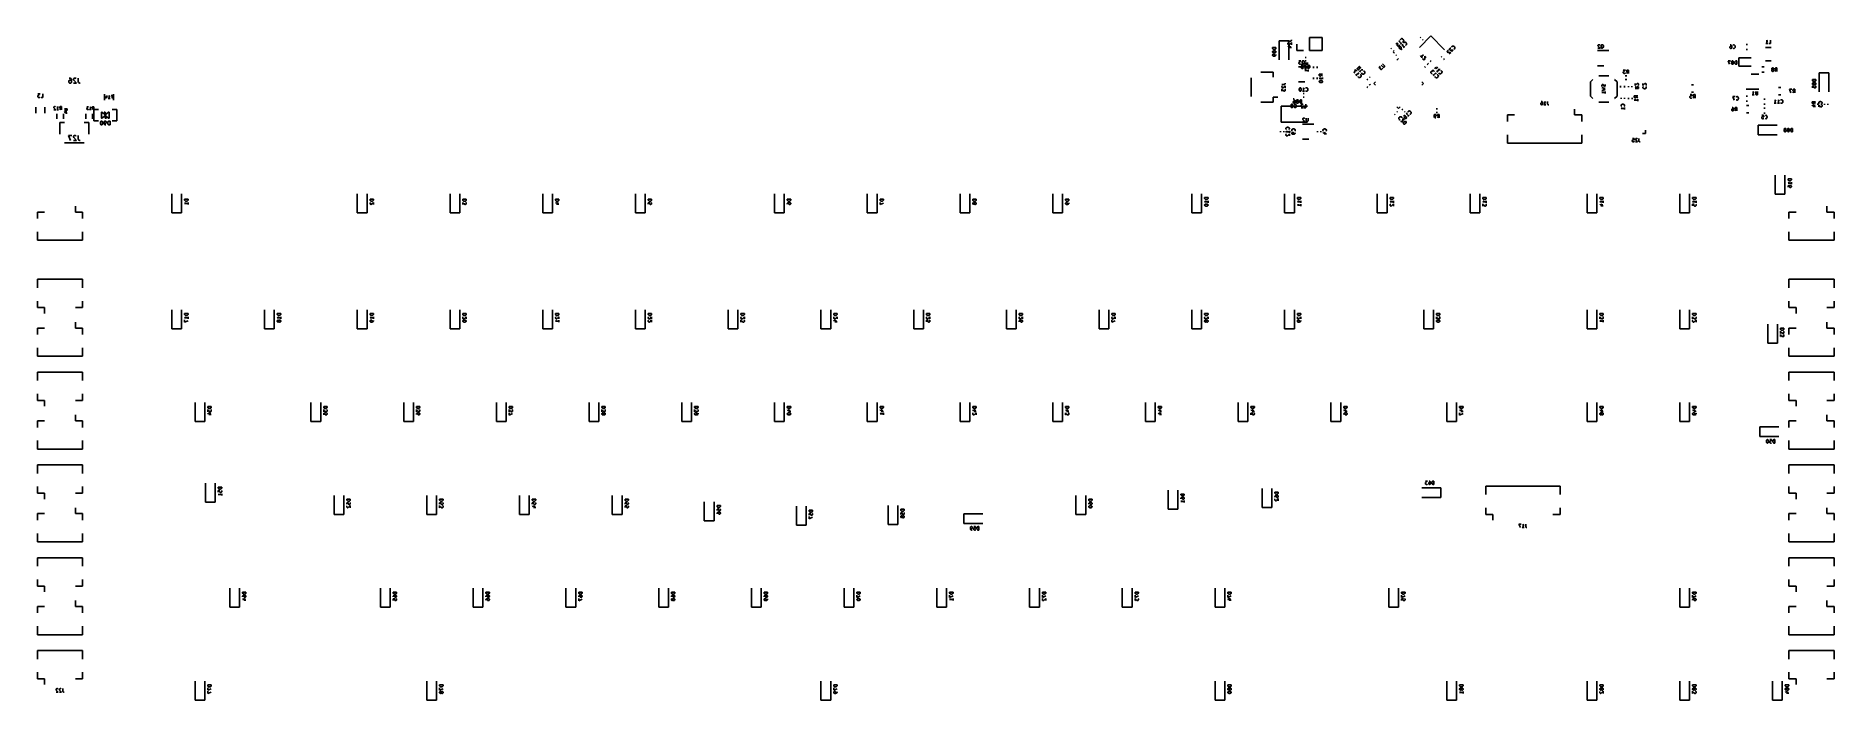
# Model space of a CAD drawing. Extents: x -20 to 349, y -102 to 34.
import ezdxf

# ---------------------------------------------------------------- set-up
doc = ezdxf.new("R2010")
doc.units = 0
doc.layers.add('BLACK', color=7, linetype='CONTINUOUS')

msp = doc.modelspace()

# ---------------------------------------------------------------- linework, layer by layer
at = {"layer": 'BLACK', "linetype": 'CONTINUOUS'}
for p, q in [((241.22, 33.705), (241.22, 31.045)), ((241.22, 33.705), (243.82, 33.705)), ((243.82, 33.705), (243.82, 31.045)), ((259.981, 33.3935), (259.934, 33.2993)), ((259.934, 33.2993), (259.934, 33.2521)), ((260.029, 33.4407), (259.981, 33.3935)), ((260.123, 33.4878), (260.029, 33.4407)), ((260.217, 33.4878), (260.123, 33.4878)), ((260.288, 33.4642), (260.217, 33.4878)), ((260.406, 33.3935), (260.288, 33.4642)), ((260.476, 33.3228), (260.406, 33.3935)), ((260.547, 33.205), (260.476, 33.3228)), ((263.79, 31.6969), (266.124, 34.0304)), ((264.072, 33.8035), (263.919, 33.651)), ((264.581, 33.2943), (264.428, 33.1418)), ((266.124, 34.0304), (268.952, 31.2019)), ((234.317, 31.65), (233.617, 31.65)), ((233.617, 31.65), (233.617, 31.4833)), ((233.617, 31.4833), (233.65, 31.3833)), ((233.65, 30.9167), (233.617, 30.85)), ((233.617, 30.85), (233.617, 30.7167)), ((233.617, 30.7167), (233.65, 30.65)), ((233.617, 30.1833), (233.65, 30.25)), ((233.617, 30.05), (233.617, 30.1833)), ((233.65, 29.9833), (233.617, 30.05)), ((233.65, 31.3833), (233.717, 31.3167)), ((233.683, 30.95), (233.65, 30.9167)), ((233.65, 30.65), (233.683, 30.6167)), ((233.65, 30.25), (233.683, 30.2833)), ((233.683, 29.95), (233.65, 29.9833)), ((233.75, 30.9833), (233.683, 30.95)), ((233.683, 30.6167), (233.75, 30.5833)), ((233.683, 30.2833), (233.75, 30.3167)), ((233.75, 29.9167), (233.683, 29.95)), ((233.717, 31.3167), (233.783, 31.2833)), ((233.783, 30.9833), (233.75, 30.9833)), ((233.75, 30.5833), (233.783, 30.5833)), ((233.75, 30.3167), (233.917, 30.3167)), ((234.017, 29.9167), (233.75, 29.9167)), ((233.783, 31.2833), (233.917, 31.25)), ((233.85, 30.95), (233.783, 30.9833)), ((233.783, 30.5833), (233.85, 30.6167)), ((233.883, 30.9167), (233.85, 30.95)), ((233.85, 30.6167), (233.883, 30.65)), ((233.917, 30.85), (233.883, 30.9167)), ((233.883, 30.65), (233.917, 30.7167)), ((233.917, 31.25), (234.017, 31.25)), ((233.917, 30.85), (233.95, 30.9167)), ((233.917, 30.7167), (233.917, 30.85)), ((233.95, 30.65), (233.917, 30.7167)), ((233.917, 30.3167), (233.983, 30.2833)), ((233.983, 29.95), (233.917, 29.9167)), ((233.95, 30.9167), (233.983, 30.95)), ((233.983, 30.6167), (233.95, 30.65)), ((233.983, 30.95), (234.05, 30.9833)), ((234.05, 30.5833), (233.983, 30.6167)), ((233.983, 30.2833), (234.017, 30.25)), ((234.017, 29.9833), (233.983, 29.95)), ((234.017, 31.25), (234.15, 31.2833)), ((234.017, 30.25), (234.05, 30.1833)), ((234.05, 30.05), (234.017, 29.9833)), ((234.15, 29.95), (234.017, 29.9167)), ((234.05, 30.9833), (234.183, 30.9833)), ((234.183, 30.5833), (234.05, 30.5833)), ((234.05, 30.1833), (234.05, 30.05)), ((234.15, 31.2833), (234.217, 31.3167)), ((234.25, 30.0167), (234.15, 29.95)), ((234.183, 30.9833), (234.25, 30.95)), ((234.25, 30.6167), (234.183, 30.5833)), ((234.217, 31.3167), (234.283, 31.3833)), ((234.25, 30.95), (234.283, 30.9167)), ((234.283, 30.65), (234.25, 30.6167)), ((234.283, 30.05), (234.25, 30.0167)), ((234.283, 31.3833), (234.317, 31.4833)), ((234.283, 30.9167), (234.317, 30.85)), ((234.317, 30.7167), (234.283, 30.65)), ((234.317, 30.1167), (234.283, 30.05)), ((234.317, 31.4833), (234.317, 31.65)), ((234.317, 30.85), (234.317, 30.7167)), ((234.317, 30.25), (234.317, 30.1167)), ((235, 33.05), (235, 29.15)), ((235, 33.05), (237, 33.05)), ((236.763, 31.8083), (237.263, 31.975)), ((236.797, 32.9417), (237.297, 32.9417)), ((236.83, 32.6083), (236.797, 32.5417)), ((236.797, 32.5417), (236.797, 32.375)), ((236.797, 32.375), (236.83, 32.3083)), ((236.863, 32.6417), (236.83, 32.6083)), ((236.83, 32.3083), (236.863, 32.275)), ((236.863, 32.275), (236.93, 32.2417)), ((236.93, 32.2417), (236.997, 32.2417)), ((236.997, 32.2417), (237.097, 32.275)), ((237, 33.05), (237, 29.15)), ((237.03, 31.6417), (237.497, 31.6417)), ((237.097, 32.275), (237.497, 32.675)), ((237.263, 31.975), (237.263, 31.5417)), ((237.297, 32.9417), (237.397, 32.975)), ((237.397, 32.975), (237.463, 33.0417)), ((237.463, 33.0417), (237.497, 33.1417)), ((237.497, 33.1417), (237.497, 33.2083)), ((237.497, 32.675), (237.497, 32.2417)), ((238.62, 32.375), (238.62, 31.045)), ((238.62, 31.045), (239.95, 31.045)), ((240.292, 29.64), (240.508, 29.64)), ((241.22, 31.045), (243.82, 31.045)), ((258.072, 31.5285), (257.919, 31.376)), ((258.581, 31.0193), (258.428, 30.8668)), ((258.597, 30.6785), (258.444, 30.526)), ((259.106, 30.1693), (258.953, 30.0168)), ((258.968, 32.38), (259.204, 32.6157)), ((259.204, 32.6157), (259.463, 32.4036)), ((259.227, 32.2622), (259.204, 32.1915)), ((259.204, 32.1915), (259.204, 32.1443)), ((259.204, 32.1443), (259.227, 32.0736)), ((259.345, 32.38), (259.227, 32.2622)), ((259.227, 32.0736), (259.345, 31.9558)), ((259.416, 32.4036), (259.345, 32.38)), ((259.345, 31.9558), (259.416, 31.9322)), ((259.463, 32.4036), (259.416, 32.4036)), ((259.416, 31.9322), (259.463, 31.9322)), ((259.463, 31.9322), (259.534, 31.9558)), ((259.534, 31.9558), (259.651, 32.0736)), ((260.052, 32.4743), (259.557, 32.9693)), ((259.557, 32.9693), (259.675, 32.9457)), ((259.615, 31.67), (259.639, 31.7407)), ((259.615, 31.6229), (259.615, 31.67)), ((259.639, 31.5522), (259.615, 31.6229)), ((259.639, 31.7407), (259.733, 31.835)), ((259.827, 31.3636), (259.639, 31.5522)), ((259.651, 32.0736), (259.675, 32.1443)), ((259.675, 32.9457), (259.769, 32.9457)), ((259.675, 32.1443), (259.675, 32.1915)), ((259.733, 31.835), (259.804, 31.8586)), ((259.827, 31.4107), (259.756, 31.4343)), ((259.769, 32.9457), (259.84, 32.9693)), ((259.804, 31.8586), (259.851, 31.8586)), ((259.874, 31.4107), (259.827, 31.4107)), ((259.945, 31.2929), (259.827, 31.3636)), ((259.851, 31.8586), (259.921, 31.835)), ((259.945, 31.4343), (259.874, 31.4107)), ((259.911, 32.3329), (260.194, 32.6157)), ((259.921, 31.835), (260.039, 31.7172)), ((260.039, 31.5286), (259.945, 31.4343)), ((260.063, 31.2693), (259.945, 31.2929)), ((260.039, 31.7172), (260.063, 31.6464)), ((260.063, 31.5993), (260.039, 31.5286)), ((260.063, 31.6464), (260.063, 31.5993)), ((260.11, 31.2693), (260.063, 31.2693)), ((260.181, 31.2929), (260.11, 31.2693)), ((260.652, 31.7643), (260.157, 32.2593)), ((260.157, 32.2593), (260.275, 32.2357)), ((260.275, 31.3872), (260.181, 31.2929)), ((260.275, 32.2357), (260.369, 32.2357)), ((260.335, 32.8514), (260.382, 32.8514)), ((260.369, 32.2357), (260.44, 32.2593)), ((260.382, 32.8514), (260.476, 32.8986)), ((260.476, 32.8986), (260.524, 32.9457)), ((260.511, 31.6229), (260.794, 31.9057)), ((260.524, 32.9457), (260.571, 33.04)), ((260.581, 32.6835), (260.534, 32.5893)), ((260.534, 32.5893), (260.534, 32.5421)), ((260.571, 33.1343), (260.547, 33.205)), ((260.571, 33.04), (260.571, 33.1343)), ((260.629, 32.7307), (260.581, 32.6835)), ((260.723, 32.7778), (260.629, 32.7307)), ((260.817, 32.7778), (260.723, 32.7778)), ((260.888, 32.7542), (260.817, 32.7778)), ((261.006, 32.6835), (260.888, 32.7542)), ((260.935, 32.1414), (260.982, 32.1414)), ((260.982, 32.1414), (261.076, 32.1886)), ((261.076, 32.6128), (261.006, 32.6835)), ((261.147, 32.495), (261.076, 32.6128)), ((261.076, 32.1886), (261.124, 32.2357)), ((261.124, 32.2357), (261.171, 32.33)), ((261.171, 32.4243), (261.147, 32.495)), ((261.171, 32.33), (261.171, 32.4243)), ((263.967, 29.8466), (264.391, 29.9409)), ((264.391, 29.9409), (264.297, 29.5167)), ((264.391, 29.9409), (264.627, 30.1766)), ((264.91, 29.3281), (264.91, 29.8938)), ((264.91, 29.8938), (265.216, 29.5874)), ((268.411, 29.8429), (268.259, 29.6904)), ((269.539, 30.9307), (269.515, 30.86)), ((269.515, 30.86), (269.515, 30.8129)), ((269.515, 30.8129), (269.539, 30.7422)), ((269.656, 31.0486), (269.539, 30.9307)), ((269.539, 30.7422), (269.586, 30.695)), ((269.586, 30.695), (269.68, 30.6479)), ((269.727, 31.0721), (269.656, 31.0486)), ((269.68, 30.6479), (270.246, 30.6479)), ((269.774, 31.0721), (269.727, 31.0721)), ((270.246, 30.6479), (269.939, 30.3415)), ((270.01, 31.4021), (269.986, 31.3314)), ((269.986, 31.3314), (269.986, 31.2843)), ((269.986, 31.2843), (270.01, 31.2136)), ((270.128, 31.52), (270.01, 31.4021)), ((270.01, 31.2136), (270.057, 31.1664)), ((270.057, 31.1664), (270.151, 31.1193)), ((270.199, 31.5436), (270.128, 31.52)), ((270.151, 31.1193), (270.717, 31.1193)), ((270.246, 31.5436), (270.199, 31.5436)), ((270.717, 31.1193), (270.411, 30.8129)), ((270.481, 31.8735), (270.434, 31.7793)), ((270.434, 31.7793), (270.434, 31.7321)), ((270.529, 31.9207), (270.481, 31.8735)), ((270.623, 31.9678), (270.529, 31.9207)), ((270.717, 31.9678), (270.623, 31.9678)), ((270.788, 31.9442), (270.717, 31.9678)), ((270.906, 31.8735), (270.788, 31.9442)), ((270.835, 31.3314), (270.882, 31.3314)), ((270.882, 31.3314), (270.976, 31.3786)), ((270.976, 31.8028), (270.906, 31.8735)), ((271.047, 31.685), (270.976, 31.8028)), ((270.976, 31.3786), (271.024, 31.4257)), ((271.024, 31.4257), (271.071, 31.52)), ((271.071, 31.6143), (271.047, 31.685)), ((271.071, 31.52), (271.071, 31.6143)), ((301.03, 31.02), (300.38, 31.02)), ((300.497, 32.1767), (300.463, 32.11)), ((300.463, 32.11), (300.463, 32.0433)), ((300.463, 32.0433), (300.497, 31.9433)), ((300.897, 31.5433), (300.463, 31.5433)), ((300.53, 32.21), (300.497, 32.1767)), ((300.497, 31.9433), (300.897, 31.5433)), ((300.597, 32.2433), (300.53, 32.21)), ((300.763, 32.2433), (300.597, 32.2433)), ((300.83, 32.21), (300.763, 32.2433)), ((300.863, 32.1767), (300.83, 32.21)), ((301.03, 31.02), (302.705, 31.02)), ((301.097, 31.4767), (301.163, 31.51)), ((301.163, 32.1433), (301.13, 32.01)), ((301.13, 32.01), (301.13, 31.7767)), ((301.13, 31.7767), (301.163, 31.6433)), ((301.23, 32.21), (301.163, 32.1433)), ((301.163, 31.6433), (301.23, 31.5767)), ((301.163, 31.51), (301.23, 31.5767)), ((301.297, 32.2433), (301.23, 32.21)), ((301.23, 31.5767), (301.33, 31.6767)), ((301.23, 31.5767), (301.297, 31.5433)), ((301.43, 32.2433), (301.297, 32.2433)), ((301.297, 31.5433), (301.43, 31.5433)), ((301.33, 31.6767), (301.397, 31.71)), ((301.397, 31.71), (301.463, 31.71)), ((301.497, 32.21), (301.43, 32.2433)), ((301.43, 31.5433), (301.497, 31.5767)), ((301.563, 32.1433), (301.497, 32.21)), ((301.497, 31.5767), (301.563, 31.6433)), ((301.597, 32.01), (301.563, 32.1433)), ((301.563, 31.6433), (301.597, 31.7767)), ((301.597, 31.7767), (301.597, 32.01)), ((327.58, 31.7933), (327.613, 31.86)), ((327.58, 31.6267), (327.58, 31.7933)), ((327.613, 31.56), (327.58, 31.6267)), ((327.613, 31.86), (327.647, 31.8933)), ((327.647, 31.5267), (327.613, 31.56)), ((327.647, 32.1933), (327.78, 32.1933)), ((327.647, 31.8933), (327.713, 31.9267)), ((327.713, 31.4933), (327.647, 31.5267)), ((327.713, 31.9267), (327.847, 31.9267)), ((327.847, 31.4933), (327.713, 31.4933)), ((327.78, 32.1933), (327.847, 32.16)), ((327.847, 32.16), (327.88, 32.1267)), ((327.847, 31.9267), (327.913, 31.8933)), ((327.913, 31.5267), (327.847, 31.4933)), ((327.88, 32.1267), (327.947, 32.0267)), ((327.913, 31.8933), (327.947, 31.86)), ((327.947, 31.56), (327.913, 31.5267)), ((327.947, 32.0267), (327.98, 31.8933)), ((327.947, 31.86), (327.98, 31.7933)), ((327.98, 31.6267), (327.947, 31.56)), ((327.98, 31.8933), (327.98, 31.6267)), ((328.28, 32.16), (328.247, 32.1267)), ((328.247, 31.56), (328.28, 31.5267)), ((328.38, 32.1933), (328.28, 32.16)), ((328.28, 31.5267), (328.38, 31.4933)), ((328.447, 32.1933), (328.38, 32.1933)), ((328.38, 31.4933), (328.447, 31.4933)), ((328.547, 32.16), (328.447, 32.1933)), ((328.447, 31.4933), (328.547, 31.5267)), ((328.613, 32.0933), (328.547, 32.16)), ((328.547, 31.5267), (328.613, 31.5933)), ((328.647, 32.0267), (328.613, 32.0933)), ((328.613, 31.5933), (328.647, 31.66)), ((328.68, 31.8933), (328.647, 32.0267)), ((328.647, 31.66), (328.68, 31.7933)), ((328.68, 31.7933), (328.68, 31.8933)), ((330.909, 32.29), (331.191, 32.29)), ((330.909, 31.27), (331.191, 31.27)), ((334.878, 31.64), (336.082, 31.64)), ((334.977, 32.4633), (335.377, 32.4633)), ((335.177, 32.4633), (335.177, 33.1633)), ((335.177, 33.1633), (335.243, 33.0633)), ((335.243, 33.0633), (335.31, 32.9967)), ((335.31, 32.9967), (335.377, 32.9633)), ((335.577, 32.4633), (335.91, 32.4633)), ((335.91, 32.4633), (335.91, 33.1633)), ((231.233, 26.635), (233.733, 26.635)), ((233.733, 26.635), (233.733, 25.585)), ((239.6, 27.7279), (238.95, 27.7279)), ((239.467, 28.9512), (239.033, 28.9512)), ((239.033, 28.9512), (239.267, 28.6846)), ((239.067, 28.6179), (239.033, 28.5512)), ((239.033, 28.5512), (239.033, 28.3846)), ((239.033, 28.3846), (239.067, 28.3179)), ((239.1, 28.6512), (239.067, 28.6179)), ((239.067, 28.3179), (239.1, 28.2846)), ((239.167, 28.6846), (239.1, 28.6512)), ((239.1, 28.2846), (239.167, 28.2512)), ((239.267, 28.6846), (239.167, 28.6846)), ((239.167, 28.2512), (239.367, 28.2512)), ((239.367, 28.2512), (239.433, 28.2846)), ((239.433, 28.2846), (239.467, 28.3179)), ((239.95, 28.0633), (239.517, 28.0633)), ((239.517, 28.0633), (239.75, 27.7967)), ((239.55, 27.73), (239.517, 27.6633)), ((239.517, 27.6633), (239.517, 27.4967)), ((239.517, 27.4967), (239.55, 27.43)), ((239.583, 27.7633), (239.55, 27.73)), ((239.55, 27.43), (239.583, 27.3967)), ((239.65, 27.7967), (239.583, 27.7633)), ((239.583, 27.3967), (239.65, 27.3633)), ((239.6, 27.7279), (241.275, 27.7279)), ((239.75, 27.7967), (239.65, 27.7967)), ((239.65, 27.3633), (239.85, 27.3633)), ((239.667, 28.1846), (239.733, 28.2179)), ((239.733, 28.8512), (239.7, 28.7179)), ((239.7, 28.7179), (239.7, 28.4846)), ((239.7, 28.4846), (239.733, 28.3512)), ((239.8, 28.9179), (239.733, 28.8512)), ((239.733, 28.3512), (239.8, 28.2846)), ((239.733, 28.2179), (239.8, 28.2846)), ((239.867, 28.9512), (239.8, 28.9179)), ((239.8, 28.2846), (239.9, 28.3846)), ((239.8, 28.2846), (239.867, 28.2512)), ((239.85, 27.3633), (239.917, 27.3967)), ((240, 28.9512), (239.867, 28.9512)), ((239.867, 28.2512), (240, 28.2512)), ((239.9, 28.3846), (239.967, 28.4179)), ((239.917, 27.3967), (239.95, 27.43)), ((239.967, 28.4179), (240.033, 28.4179)), ((240.067, 28.9179), (240, 28.9512)), ((240, 28.2512), (240.067, 28.2846)), ((240.133, 28.8512), (240.067, 28.9179)), ((240.067, 28.2846), (240.133, 28.3512)), ((240.167, 28.7179), (240.133, 28.8512)), ((240.133, 28.3512), (240.167, 28.4846)), ((240.167, 28.4846), (240.167, 28.7179)), ((240.217, 27.9967), (240.183, 27.93)), ((240.183, 27.93), (240.183, 27.8633)), ((240.183, 27.8633), (240.217, 27.7633)), ((240.617, 27.3633), (240.183, 27.3633)), ((240.25, 28.03), (240.217, 27.9967)), ((240.217, 27.7633), (240.617, 27.3633)), ((240.317, 28.0633), (240.25, 28.03)), ((240.967, 28.45), (240.267, 28.45)), ((240.267, 28.45), (240.267, 28.1833)), ((240.267, 28.1833), (240.3, 28.1167)), ((240.267, 27.5833), (240.367, 27.65)), ((240.967, 27.5833), (240.267, 27.5833)), ((240.267, 26.9167), (240.367, 26.9833)), ((240.967, 26.9167), (240.267, 26.9167)), ((240.292, 28.92), (240.508, 28.92)), ((240.3, 28.1167), (240.333, 28.0833)), ((240.483, 28.0633), (240.317, 28.0633)), ((240.333, 28.0833), (240.4, 28.05)), ((240.367, 27.65), (240.433, 27.7167)), ((240.367, 26.9833), (240.433, 27.05)), ((240.4, 28.05), (240.5, 28.05)), ((240.433, 27.7167), (240.467, 27.7833)), ((240.433, 27.05), (240.467, 27.1167)), ((240.55, 28.03), (240.483, 28.0633)), ((240.5, 28.05), (240.567, 28.0833)), ((240.583, 27.9967), (240.55, 28.03)), ((240.567, 28.0833), (240.6, 28.1167)), ((240.6, 28.1167), (240.633, 28.1833)), ((240.633, 28.1833), (240.633, 28.45)), ((240.967, 28.05), (240.633, 28.2833)), ((240.883, 28.03), (240.85, 27.9967)), ((240.85, 27.43), (240.883, 27.3967)), ((240.983, 28.0633), (240.883, 28.03)), ((240.883, 27.3967), (240.983, 27.3633)), ((240.967, 27.3833), (240.967, 27.7833)), ((240.967, 26.7167), (240.967, 27.1167)), ((241.05, 28.0633), (240.983, 28.0633)), ((240.983, 27.3633), (241.05, 27.3633)), ((241.15, 28.03), (241.05, 28.0633)), ((241.05, 27.3633), (241.15, 27.3967)), ((241.217, 27.9633), (241.15, 28.03)), ((241.15, 27.3967), (241.217, 27.4633)), ((241.25, 27.8967), (241.217, 27.9633)), ((241.217, 27.4633), (241.25, 27.53)), ((241.283, 27.7633), (241.25, 27.8967)), ((241.25, 27.53), (241.283, 27.6633)), ((241.283, 27.6633), (241.283, 27.7633)), ((242.02, 27.7536), (242.02, 27.4464)), ((242.78, 27.7536), (242.78, 27.4464)), ((243.917, 26.2021), (243.217, 26.2021)), ((243.217, 26.2021), (243.217, 25.9354)), ((243.217, 25.9354), (243.25, 25.8687)), ((243.25, 25.8687), (243.284, 25.8354)), ((243.517, 25.8354), (243.55, 25.8687)), ((243.55, 25.8687), (243.584, 25.9354)), ((243.584, 25.9354), (243.584, 26.2021)), ((243.917, 25.8021), (243.584, 26.0354)), ((250.683, 27.1392), (250.4, 26.4321)), ((251.013, 26.8093), (250.683, 27.1392)), ((250.683, 26.1493), (250.966, 25.8664)), ((250.824, 26.0079), (251.319, 26.5028)), ((251.022, 27.3543), (251.046, 27.425)), ((251.022, 27.3071), (251.022, 27.3543)), ((251.046, 27.2364), (251.022, 27.3071)), ((251.046, 27.425), (251.14, 27.5193)), ((251.14, 27.1421), (251.046, 27.2364)), ((251.14, 27.5193), (251.211, 27.5428)), ((251.211, 27.1186), (251.14, 27.1421)), ((251.211, 27.5428), (251.258, 27.5428)), ((251.258, 27.1186), (251.211, 27.1186)), ((251.258, 27.5428), (251.329, 27.5193)), ((251.329, 27.1421), (251.258, 27.1186)), ((251.319, 26.5028), (251.296, 26.385)), ((251.296, 26.385), (251.296, 26.2907)), ((251.296, 26.2907), (251.319, 26.22)), ((251.329, 27.7078), (251.305, 27.6371)), ((251.305, 27.6371), (251.305, 27.59)), ((251.305, 27.59), (251.329, 27.5193)), ((251.352, 27.7314), (251.329, 27.7078)), ((251.329, 27.5193), (251.423, 27.425)), ((251.423, 27.2364), (251.329, 27.1421)), ((251.423, 27.755), (251.352, 27.7314)), ((251.47, 27.755), (251.423, 27.755)), ((251.423, 27.425), (251.494, 27.4014)), ((251.423, 27.425), (251.446, 27.3543)), ((251.446, 27.3071), (251.423, 27.2364)), ((251.423, 26.8593), (251.706, 26.5764)), ((251.446, 27.3543), (251.446, 27.3071)), ((251.541, 27.7314), (251.47, 27.755)), ((251.494, 27.4014), (251.541, 27.4014)), ((251.635, 27.6371), (251.541, 27.7314)), ((251.541, 27.4014), (251.611, 27.425)), ((251.564, 26.7179), (252.059, 27.2128)), ((251.649, 26.1257), (251.602, 26.1257)), ((251.611, 27.425), (251.635, 27.4485)), ((251.659, 27.5664), (251.635, 27.6371)), ((251.635, 27.4485), (251.659, 27.5193)), ((251.744, 26.0786), (251.649, 26.1257)), ((251.659, 27.5193), (251.659, 27.5664)), ((251.791, 26.0314), (251.744, 26.0786)), ((251.838, 25.9372), (251.791, 26.0314)), ((251.838, 25.8429), (251.838, 25.9372)), ((251.941, 26.435), (251.941, 26.3879)), ((251.941, 26.3879), (251.989, 26.2936)), ((251.989, 26.2936), (252.036, 26.2465)), ((252.059, 27.2128), (252.036, 27.095)), ((252.036, 27.095), (252.036, 27.0007)), ((252.036, 27.0007), (252.059, 26.93)), ((252.036, 26.2465), (252.13, 26.1993)), ((252.13, 26.1993), (252.224, 26.1993)), ((252.224, 26.1993), (252.295, 26.2229)), ((252.295, 26.2229), (252.413, 26.2936)), ((252.389, 26.8357), (252.342, 26.8357)), ((252.484, 26.7886), (252.389, 26.8357)), ((252.413, 26.2936), (252.484, 26.3643)), ((252.531, 26.7414), (252.484, 26.7886)), ((252.484, 26.3643), (252.554, 26.4822)), ((252.578, 26.6472), (252.531, 26.7414)), ((252.554, 26.4822), (252.578, 26.5529)), ((252.578, 26.5529), (252.578, 26.6472)), ((255.747, 27.8677), (255.44, 27.5613)), ((255.44, 27.5613), (255.794, 27.5377)), ((255.723, 27.467), (255.699, 27.3963)), ((255.699, 27.3963), (255.699, 27.3492)), ((255.699, 27.3492), (255.723, 27.2785)), ((255.794, 27.5377), (255.723, 27.467)), ((255.723, 27.2785), (255.841, 27.1606)), ((255.841, 27.1606), (255.911, 27.1371)), ((255.911, 27.1371), (255.959, 27.1371)), ((256.336, 27.6556), (255.935, 28.0563)), ((255.959, 27.1371), (256.029, 27.1606)), ((256.029, 27.1606), (256.171, 27.302)), ((256.171, 27.302), (256.194, 27.3728)), ((256.194, 27.3728), (256.194, 27.4199)), ((256.218, 28.3391), (256.619, 27.9384)), ((256.406, 27.632), (256.336, 27.6556)), ((256.454, 27.632), (256.406, 27.632)), ((256.524, 27.6556), (256.454, 27.632)), ((256.619, 27.7499), (256.524, 27.6556)), ((256.619, 27.9384), (256.642, 27.8677)), ((256.642, 27.8206), (256.619, 27.7499)), ((256.642, 27.8677), (256.642, 27.8206)), ((259.184, 29.0521), (259.52, 29.388)), ((264.486, 29.4224), (264.486, 29.3752)), ((264.486, 29.3752), (264.509, 29.3045)), ((264.509, 29.3045), (264.627, 29.1867)), ((264.627, 29.1867), (264.698, 29.1631)), ((264.698, 29.1631), (264.745, 29.1631)), ((264.745, 29.1631), (264.816, 29.1867)), ((264.816, 29.1867), (264.863, 29.2338)), ((264.863, 29.2338), (264.91, 29.3281)), ((265.022, 27.5918), (264.869, 27.7443)), ((265.531, 28.101), (265.378, 28.2535)), ((265.672, 28.2918), (265.519, 28.4443)), ((266.181, 28.801), (266.028, 28.9535)), ((266.166, 26.675), (266.142, 26.6043)), ((266.142, 26.6043), (266.142, 26.5571)), ((266.142, 26.5571), (266.166, 26.4864)), ((266.284, 26.7928), (266.166, 26.675)), ((266.166, 26.4864), (266.307, 26.345)), ((266.354, 26.8164), (266.284, 26.7928)), ((266.307, 26.345), (266.378, 26.3214)), ((266.401, 26.8164), (266.354, 26.8164)), ((266.378, 26.3214), (266.425, 26.3214)), ((266.472, 26.7928), (266.401, 26.8164)), ((266.543, 26.7221), (266.472, 26.7928)), ((266.566, 27.0757), (266.543, 26.7221)), ((266.543, 26.1093), (266.826, 25.8264)), ((266.873, 26.7693), (266.566, 27.0757)), ((266.684, 25.9679), (267.179, 26.4628)), ((267.199, 27.6635), (266.869, 27.3336)), ((267.269, 27.2628), (266.963, 27.5693)), ((267.179, 26.4628), (267.156, 26.345)), ((267.156, 26.345), (267.156, 26.2507)), ((267.156, 26.2507), (267.179, 26.18)), ((267.505, 27.7342), (267.269, 27.2628)), ((267.293, 26.9093), (267.576, 26.6264)), ((267.434, 26.7679), (267.929, 27.2628)), ((267.509, 26.0857), (267.462, 26.0857)), ((267.604, 26.0386), (267.509, 26.0857)), ((267.651, 25.9914), (267.604, 26.0386)), ((267.698, 25.8972), (267.651, 25.9914)), ((267.698, 25.8029), (267.698, 25.8972)), ((267.811, 26.485), (267.811, 26.4379)), ((267.811, 26.4379), (267.859, 26.3436)), ((267.859, 26.3436), (267.906, 26.2965)), ((267.929, 27.2628), (267.906, 27.145)), ((267.906, 27.145), (267.906, 27.0507)), ((267.906, 27.0507), (267.929, 26.98)), ((267.906, 26.2965), (268, 26.2493)), ((268, 26.2493), (268.094, 26.2493)), ((268.094, 26.2493), (268.165, 26.2729)), ((268.165, 26.2729), (268.283, 26.3436)), ((268.259, 26.8857), (268.212, 26.8857)), ((268.354, 26.8386), (268.259, 26.8857)), ((268.283, 26.3436), (268.354, 26.4143)), ((268.401, 26.7914), (268.354, 26.8386)), ((268.354, 26.4143), (268.424, 26.5322)), ((268.448, 26.6972), (268.401, 26.7914)), ((268.424, 26.5322), (268.448, 26.6029)), ((268.448, 26.6029), (268.448, 26.6972)), ((268.92, 29.3338), (268.768, 29.1812)), ((301.03, 27.9), (300.38, 27.9)), ((302.71, 25.86), (300.63, 25.86)), ((301.03, 27.9), (301.68, 27.9)), ((306.113, 27.0333), (305.68, 27.0333)), ((305.68, 27.0333), (305.913, 26.7667)), ((305.713, 26.7), (305.68, 26.6333)), ((305.68, 26.6333), (305.68, 26.4667)), ((305.68, 26.4667), (305.713, 26.4)), ((305.747, 26.7333), (305.713, 26.7)), ((305.713, 26.4), (305.747, 26.3667)), ((305.813, 26.7667), (305.747, 26.7333)), ((305.747, 26.3667), (305.813, 26.3333)), ((305.913, 26.7667), (305.813, 26.7667)), ((305.813, 26.3333), (306.013, 26.3333)), ((306.013, 26.3333), (306.08, 26.3667)), ((306.384, 25.86), (306.076, 25.86)), ((306.08, 26.3667), (306.113, 26.4)), ((306.38, 26.9667), (306.347, 26.9)), ((306.347, 26.9), (306.347, 26.8)), ((306.347, 26.8), (306.38, 26.7333)), ((306.347, 26.3333), (306.58, 26.6667)), ((306.413, 27), (306.38, 26.9667)), ((306.38, 26.7333), (306.413, 26.7)), ((306.48, 27.0333), (306.413, 27)), ((306.413, 26.7), (306.48, 26.6667)), ((306.747, 27.0333), (306.48, 27.0333)), ((306.48, 26.6667), (306.747, 26.6667)), ((306.747, 26.3333), (306.747, 27.0333)), ((327.68, 28.9233), (327.213, 28.9233)), ((327.213, 28.9233), (327.513, 28.2233)), ((327.947, 28.8567), (327.913, 28.79)), ((327.913, 28.79), (327.913, 28.7567)), ((327.913, 28.7567), (327.947, 28.69)), ((327.913, 28.49), (327.947, 28.5567)), ((327.913, 28.3567), (327.913, 28.49)), ((327.947, 28.29), (327.913, 28.3567)), ((327.98, 28.89), (327.947, 28.8567)), ((327.947, 28.69), (327.98, 28.6567)), ((327.947, 28.5567), (327.98, 28.59)), ((327.98, 28.2567), (327.947, 28.29)), ((328.047, 28.9233), (327.98, 28.89)), ((327.98, 28.6567), (328.047, 28.6233)), ((327.98, 28.59), (328.047, 28.6233)), ((328.047, 28.2233), (327.98, 28.2567)), ((328.18, 28.9233), (328.047, 28.9233)), ((328.047, 28.6233), (328.18, 28.6233)), ((328.18, 28.2233), (328.047, 28.2233)), ((328.247, 28.89), (328.18, 28.9233)), ((328.18, 28.6233), (328.247, 28.6567)), ((328.18, 28.6233), (328.247, 28.59)), ((328.247, 28.2567), (328.18, 28.2233)), ((328.28, 28.8567), (328.247, 28.89)), ((328.247, 28.6567), (328.28, 28.69)), ((328.247, 28.59), (328.28, 28.5567)), ((328.28, 28.29), (328.247, 28.2567)), ((328.313, 28.79), (328.28, 28.8567)), ((328.28, 28.69), (328.313, 28.7567)), ((328.28, 28.5567), (328.313, 28.49)), ((328.313, 28.3567), (328.28, 28.29)), ((328.313, 28.7567), (328.313, 28.79)), ((328.313, 28.49), (328.313, 28.3567)), ((328.613, 28.7567), (328.58, 28.6233)), ((328.58, 28.6233), (328.58, 28.5233)), ((328.58, 28.5233), (328.613, 28.39)), ((328.647, 28.8233), (328.613, 28.7567)), ((328.613, 28.39), (328.647, 28.3233)), ((328.713, 28.89), (328.647, 28.8233)), ((328.647, 28.3233), (328.713, 28.2567)), ((328.813, 28.9233), (328.713, 28.89)), ((328.713, 28.2567), (328.813, 28.2233)), ((328.98, 28.9233), (328.813, 28.9233)), ((328.813, 28.2233), (328.98, 28.2233)), ((328.98, 28.2233), (328.98, 28.9233)), ((329.43, 27.83), (329.43, 29.53)), ((329.43, 29.53), (331.98, 29.53)), ((329.43, 27.83), (331.98, 27.83)), ((332.75, 26.21), (331.95, 26.21)), ((332.75, 26.21), (333.55, 26.21)), ((334.627, 27.6825), (334.153, 27.6825)), ((334.627, 26.6375), (334.153, 26.6375)), ((334.878, 28.92), (336.082, 28.92)), ((336.223, 27.3967), (336.19, 27.33)), ((336.19, 27.33), (336.19, 27.2967)), ((336.19, 27.2967), (336.223, 27.23)), ((336.19, 27.03), (336.223, 27.0967)), ((336.19, 26.8967), (336.19, 27.03)), ((336.223, 26.83), (336.19, 26.8967)), ((336.257, 27.43), (336.223, 27.3967)), ((336.223, 27.23), (336.257, 27.1967)), ((336.223, 27.0967), (336.257, 27.13)), ((336.257, 26.7967), (336.223, 26.83)), ((336.323, 27.4633), (336.257, 27.43)), ((336.257, 27.1967), (336.323, 27.1633)), ((336.257, 27.13), (336.323, 27.1633)), ((336.323, 26.7633), (336.257, 26.7967)), ((336.457, 27.4633), (336.323, 27.4633)), ((336.323, 27.1633), (336.457, 27.1633)), ((336.457, 26.7633), (336.323, 26.7633)), ((336.523, 27.43), (336.457, 27.4633)), ((336.457, 27.1633), (336.523, 27.1967)), ((336.457, 27.1633), (336.523, 27.13)), ((336.523, 26.7967), (336.457, 26.7633)), ((336.557, 27.3967), (336.523, 27.43)), ((336.523, 27.1967), (336.557, 27.23)), ((336.523, 27.13), (336.557, 27.0967)), ((336.557, 26.83), (336.523, 26.7967)), ((336.59, 27.33), (336.557, 27.3967)), ((336.557, 27.23), (336.59, 27.2967)), ((336.557, 27.0967), (336.59, 27.03)), ((336.59, 26.8967), (336.557, 26.83)), ((336.59, 27.2967), (336.59, 27.33)), ((336.59, 27.03), (336.59, 26.8967)), ((336.89, 27.3967), (336.857, 27.33)), ((336.857, 27.33), (336.857, 27.23)), ((336.857, 27.23), (336.89, 27.1633)), ((336.857, 26.7633), (337.09, 27.0967)), ((336.923, 27.43), (336.89, 27.3967)), ((336.89, 27.1633), (336.923, 27.13)), ((336.99, 27.4633), (336.923, 27.43)), ((336.923, 27.13), (336.99, 27.0967)), ((337.257, 27.4633), (336.99, 27.4633)), ((336.99, 27.0967), (337.257, 27.0967)), ((337.257, 26.7633), (337.257, 27.4633)), ((345.93, 26.5), (345.93, 22.6)), ((345.93, 26.5), (347.93, 26.5)), ((347.93, 26.5), (347.93, 22.6)), ((-13.6659, 24.8012), (-13.6182, 24.8964)), ((-13.6659, 24.5631), (-13.6659, 24.8012)), ((-13.6182, 24.4679), (-13.6659, 24.5631)), ((-13.6182, 24.8964), (-13.5706, 24.944)), ((-13.5706, 24.4202), (-13.6182, 24.4679)), ((-13.5706, 25.3726), (-13.3801, 25.3726)), ((-13.5706, 24.944), (-13.4754, 24.9917)), ((-13.4754, 24.3726), (-13.5706, 24.4202)), ((-13.4754, 24.9917), (-13.2849, 24.9917)), ((-13.2849, 24.3726), (-13.4754, 24.3726)), ((-13.3801, 25.3726), (-13.2849, 25.325)), ((-13.2849, 25.325), (-13.2373, 25.2774)), ((-13.2849, 24.9917), (-13.1897, 24.944)), ((-13.1897, 24.4202), (-13.2849, 24.3726)), ((-13.2373, 25.2774), (-13.142, 25.1345)), ((-13.1897, 24.944), (-13.142, 24.8964)), ((-13.142, 24.4679), (-13.1897, 24.4202)), ((-13.142, 25.1345), (-13.0944, 24.944)), ((-13.142, 24.8964), (-13.0944, 24.8012)), ((-13.0944, 24.5631), (-13.142, 24.4679)), ((-13.0944, 24.944), (-13.0944, 24.5631)), ((-12.6659, 25.2774), (-12.7135, 25.1821)), ((-12.7135, 25.1821), (-12.7135, 25.0869)), ((-12.7135, 25.0869), (-12.6659, 24.944)), ((-12.0944, 24.3726), (-12.7135, 24.3726)), ((-12.6182, 25.325), (-12.6659, 25.2774)), ((-12.6659, 24.944), (-12.0944, 24.3726)), ((-12.523, 25.3726), (-12.6182, 25.325)), ((-12.2849, 25.3726), (-12.523, 25.3726)), ((-12.1897, 25.325), (-12.2849, 25.3726)), ((-12.142, 25.2774), (-12.1897, 25.325)), ((-11.7135, 25.3726), (-11.7135, 24.6583)), ((-11.7135, 24.6583), (-11.6659, 24.5155)), ((-11.6659, 24.5155), (-11.5706, 24.4202)), ((-11.5706, 24.4202), (-11.4278, 24.3726)), ((-11.4278, 24.3726), (-11.3325, 24.3726)), ((229.263, 21.585), (229.263, 25.465)), ((235.544, 24.0917), (236.044, 24.0917)), ((235.578, 23.7583), (235.544, 23.6917)), ((235.544, 23.6917), (235.544, 23.525)), ((235.544, 23.525), (235.578, 23.4583)), ((235.544, 23.1583), (235.544, 22.725)), ((235.544, 22.725), (235.811, 22.9583)), ((235.611, 23.7917), (235.578, 23.7583)), ((235.578, 23.4583), (235.611, 23.425)), ((235.611, 23.425), (235.678, 23.3917)), ((235.678, 23.3917), (235.744, 23.3917)), ((235.744, 23.3917), (235.844, 23.425)), ((235.811, 22.9583), (235.811, 22.8583)), ((235.811, 22.8583), (235.844, 22.7917)), ((235.844, 23.425), (236.244, 23.825)), ((235.844, 22.7917), (235.878, 22.7583)), ((235.878, 22.7583), (235.944, 22.725)), ((235.944, 22.725), (236.111, 22.725)), ((236.044, 24.0917), (236.144, 24.125)), ((236.111, 22.725), (236.178, 22.7583)), ((236.144, 24.125), (236.211, 24.1917)), ((236.211, 23.125), (236.178, 23.1583)), ((236.178, 22.7583), (236.211, 22.7917)), ((236.211, 24.1917), (236.244, 24.2917)), ((236.244, 23.0583), (236.211, 23.125)), ((236.211, 22.7917), (236.244, 22.8583)), ((236.244, 24.2917), (236.244, 24.3583)), ((236.244, 23.825), (236.244, 23.3917)), ((236.244, 22.8583), (236.244, 23.0583)), ((239.6, 24.6079), (238.95, 24.6079)), ((239.15, 23.26), (239.117, 23.1267)), ((239.117, 23.1267), (239.117, 22.96)), ((239.117, 22.96), (239.15, 22.8267)), ((239.183, 23.3267), (239.15, 23.26)), ((239.15, 22.8267), (239.183, 22.76)), ((239.217, 23.36), (239.183, 23.3267)), ((239.183, 22.76), (239.217, 22.7267)), ((239.283, 23.3933), (239.217, 23.36)), ((239.217, 22.7267), (239.283, 22.6933)), ((239.35, 23.3933), (239.283, 23.3933)), ((239.283, 22.6933), (239.35, 22.6933)), ((239.417, 23.36), (239.35, 23.3933)), ((239.35, 22.6933), (239.417, 22.7267)), ((239.45, 23.3267), (239.417, 23.36)), ((239.417, 22.7267), (239.45, 22.76)), ((239.483, 23.26), (239.45, 23.3267)), ((239.45, 22.76), (239.483, 22.8267)), ((239.517, 23.1267), (239.483, 23.26)), ((239.483, 22.8267), (239.517, 22.96)), ((239.517, 22.96), (239.517, 23.1267)), ((239.6, 24.6079), (240.25, 24.6079)), ((239.783, 22.6933), (240.183, 22.6933)), ((240.108, 22.21), (239.892, 22.21)), ((239.983, 22.6933), (239.983, 23.3933)), ((239.983, 23.3933), (240.05, 23.2933)), ((240.05, 23.2933), (240.117, 23.2267)), ((240.117, 23.2267), (240.183, 23.1933)), ((240.483, 23.36), (240.45, 23.3267)), ((240.45, 22.76), (240.483, 22.7267)), ((240.583, 23.3933), (240.483, 23.36)), ((240.483, 22.7267), (240.583, 22.6933)), ((240.65, 23.3933), (240.583, 23.3933)), ((240.583, 22.6933), (240.65, 22.6933)), ((240.75, 23.36), (240.65, 23.3933)), ((240.65, 22.6933), (240.75, 22.7267)), ((240.817, 23.2933), (240.75, 23.36)), ((240.75, 22.7267), (240.817, 22.7933)), ((240.85, 23.2267), (240.817, 23.2933)), ((240.817, 22.7933), (240.85, 22.86)), ((240.883, 23.0933), (240.85, 23.2267)), ((240.85, 22.86), (240.883, 22.9933)), ((240.883, 22.9933), (240.883, 23.0933)), ((242.05, 25.1984), (242.05, 25.5057)), ((242.81, 25.1984), (242.81, 25.5057)), ((243.217, 25.3354), (243.317, 25.4021)), ((243.917, 25.3354), (243.217, 25.3354)), ((243.25, 24.7687), (243.217, 24.7021)), ((243.217, 24.7021), (243.217, 24.6354)), ((243.217, 24.6354), (243.25, 24.5687)), ((243.284, 24.8021), (243.25, 24.7687)), ((243.25, 24.5687), (243.284, 24.5354)), ((243.284, 25.8354), (243.35, 25.8021)), ((243.35, 24.8354), (243.284, 24.8021)), ((243.284, 24.5354), (243.35, 24.5021)), ((243.317, 25.4021), (243.384, 25.4687)), ((243.35, 25.8021), (243.45, 25.8021)), ((243.484, 24.8687), (243.35, 24.8354)), ((243.35, 24.5021), (243.484, 24.4687)), ((243.384, 25.4687), (243.417, 25.5354)), ((243.45, 25.8021), (243.517, 25.8354)), ((243.65, 24.8687), (243.484, 24.8687)), ((243.484, 24.4687), (243.65, 24.4687)), ((243.784, 24.8354), (243.65, 24.8687)), ((243.65, 24.4687), (243.784, 24.5021)), ((243.85, 24.8021), (243.784, 24.8354)), ((243.784, 24.5021), (243.85, 24.5354)), ((243.884, 24.7687), (243.85, 24.8021)), ((243.85, 24.5354), (243.884, 24.5687)), ((243.917, 24.7021), (243.884, 24.7687)), ((243.884, 24.5687), (243.917, 24.6354)), ((243.917, 25.1354), (243.917, 25.5354)), ((243.917, 24.6354), (243.917, 24.7021)), ((251.201, 25.725), (251.201, 25.6779)), ((251.201, 25.6779), (251.249, 25.5836)), ((251.249, 25.5836), (251.296, 25.5365)), ((251.296, 25.5365), (251.39, 25.4893)), ((251.39, 25.4893), (251.484, 25.4893)), ((251.484, 25.4893), (251.555, 25.5129)), ((251.555, 25.5129), (251.673, 25.5836)), ((251.673, 25.5836), (251.744, 25.6543)), ((251.744, 25.6543), (251.814, 25.7722)), ((251.814, 25.7722), (251.838, 25.8429)), ((253.167, 25.0119), (253.015, 25.1644)), ((253.015, 23.6144), (253.167, 23.4619)), ((253.676, 25.5211), (253.524, 25.6736)), ((253.524, 24.1236), (253.676, 23.9711)), ((254.751, 24.6186), (254.415, 24.2827)), ((254.415, 24.2827), (254.751, 23.9468)), ((264.625, 24.2827), (264.29, 24.6186)), ((264.29, 23.9468), (264.625, 24.2827)), ((267.061, 25.685), (267.061, 25.6379)), ((267.061, 25.6379), (267.109, 25.5436)), ((267.109, 25.5436), (267.156, 25.4965)), ((267.156, 25.4965), (267.25, 25.4493)), ((267.25, 25.4493), (267.344, 25.4493)), ((267.344, 25.4493), (267.415, 25.4729)), ((267.415, 25.4729), (267.533, 25.5436)), ((267.533, 25.5436), (267.604, 25.6143)), ((267.604, 25.6143), (267.674, 25.7322)), ((267.674, 25.7322), (267.698, 25.8029)), ((298.95, 24.59), (299.44, 25.08)), ((298.95, 24.59), (298.95, 21.69)), ((301.32, 24.0067), (301.287, 23.94)), ((301.287, 23.94), (301.287, 23.7733)), ((301.287, 23.7733), (301.32, 23.6733)), ((301.287, 23.44), (301.987, 23.2733)), ((301.987, 23.0067), (301.287, 22.84)), ((301.287, 22.4067), (301.387, 22.4733)), ((301.987, 22.4067), (301.287, 22.4067)), ((301.353, 24.04), (301.32, 24.0067)), ((301.42, 24.0733), (301.353, 24.04)), ((301.387, 22.4733), (301.453, 22.54)), ((301.487, 24.0733), (301.42, 24.0733)), ((301.453, 22.54), (301.487, 22.6067)), ((301.553, 24.04), (301.487, 24.0733)), ((301.987, 23.2733), (301.487, 23.14)), ((301.487, 23.14), (301.987, 23.0067)), ((301.587, 24.0067), (301.553, 24.04)), ((301.62, 23.94), (301.587, 24.0067)), ((301.653, 23.8067), (301.62, 23.94)), ((301.687, 23.74), (301.653, 23.8067)), ((301.72, 23.7067), (301.687, 23.74)), ((301.787, 23.6733), (301.72, 23.7067)), ((301.853, 23.6733), (301.787, 23.6733)), ((301.92, 23.7067), (301.853, 23.6733)), ((301.953, 23.74), (301.92, 23.7067)), ((301.953, 24.0733), (301.987, 23.9733)), ((301.987, 23.8067), (301.953, 23.74)), ((301.987, 23.9733), (301.987, 23.8067)), ((301.987, 22.2067), (301.987, 22.6067)), ((304.39, 24.59), (303.9, 25.08)), ((304.39, 24.59), (304.39, 21.69)), ((305.14, 23.7836), (305.14, 23.4764)), ((305.9, 23.7836), (305.9, 23.4764)), ((306.384, 25.1), (306.076, 25.1)), ((306.74, 23.5122), (306.74, 23.7278)), ((307.46, 23.5122), (307.46, 23.7278)), ((308.113, 23.8667), (308.113, 24.3)), ((308.513, 24.2667), (308.113, 23.8667)), ((308.113, 23.6333), (308.447, 23.4)), ((308.113, 23.2333), (308.813, 23.2333)), ((308.48, 23.5667), (308.447, 23.5)), ((308.447, 23.5), (308.447, 23.2333)), ((308.513, 23.6), (308.48, 23.5667)), ((308.613, 24.3), (308.513, 24.2667)), ((308.58, 23.6333), (308.513, 23.6)), ((308.68, 23.6333), (308.58, 23.6333)), ((308.68, 24.3), (308.613, 24.3)), ((308.747, 24.2667), (308.68, 24.3)), ((308.747, 23.6), (308.68, 23.6333)), ((308.78, 24.2333), (308.747, 24.2667)), ((308.747, 23.9), (308.78, 23.9333)), ((308.78, 23.5667), (308.747, 23.6)), ((308.813, 24.1667), (308.78, 24.2333)), ((308.78, 23.9333), (308.813, 24)), ((308.813, 23.5), (308.78, 23.5667)), ((308.813, 24), (308.813, 24.1667)), ((308.813, 23.2333), (308.813, 23.5)), ((309.703, 23.8667), (309.703, 24.3)), ((310.103, 24.2667), (309.703, 23.8667)), ((309.737, 23.6), (309.703, 23.5)), ((309.703, 23.5), (309.703, 23.4333)), ((309.703, 23.4333), (309.737, 23.3333)), ((309.77, 23.6333), (309.737, 23.6)), ((309.737, 23.3333), (309.803, 23.2667)), ((309.803, 23.2667), (309.87, 23.2333)), ((309.87, 23.2333), (310.003, 23.2)), ((310.003, 23.2), (310.103, 23.2)), ((310.203, 24.3), (310.103, 24.2667)), ((310.103, 23.2), (310.237, 23.2333)), ((310.27, 24.3), (310.203, 24.3)), ((310.237, 23.2333), (310.303, 23.2667)), ((310.337, 24.2667), (310.27, 24.3)), ((310.303, 23.2667), (310.37, 23.3333)), ((310.37, 24.2333), (310.337, 24.2667)), ((310.337, 23.9), (310.37, 23.9333)), ((310.37, 23.6), (310.337, 23.6333)), ((310.403, 24.1667), (310.37, 24.2333)), ((310.37, 23.9333), (310.403, 24)), ((310.403, 23.5), (310.37, 23.6)), ((310.37, 23.3333), (310.403, 23.4333)), ((310.403, 24), (310.403, 24.1667)), ((310.403, 23.4333), (310.403, 23.5)), ((319.683, 23.995), (320.137, 23.995)), ((319.683, 22.525), (320.137, 22.525)), ((332.75, 23.09), (330.95, 23.09)), ((332.383, 21.9333), (332.383, 22.6333)), ((332.383, 22.6333), (332.45, 22.5333)), ((332.45, 22.5333), (332.517, 22.4667)), ((332.517, 22.4667), (332.583, 22.4333)), ((332.75, 23.09), (333.55, 23.09)), ((332.883, 22.0667), (332.883, 22.6333)), ((333.283, 22.6333), (333.283, 22.0667)), ((337.583, 23.445), (338.037, 23.445)), ((340.293, 23.0833), (339.827, 23.0833)), ((339.827, 23.0833), (340.127, 22.3833)), ((340.56, 23.0167), (340.527, 22.95)), ((340.527, 22.95), (340.527, 22.85)), ((340.527, 22.85), (340.56, 22.7833)), ((340.527, 22.3833), (340.76, 22.7167)), ((340.593, 23.05), (340.56, 23.0167)), ((340.56, 22.7833), (340.593, 22.75)), ((340.66, 23.0833), (340.593, 23.05)), ((340.593, 22.75), (340.66, 22.7167)), ((340.927, 23.0833), (340.66, 23.0833)), ((340.66, 22.7167), (340.927, 22.7167)), ((340.927, 22.3833), (340.927, 23.0833)), ((345.247, 25.1), (344.547, 25.1)), ((344.547, 25.1), (344.547, 24.9333)), ((344.547, 24.9333), (344.58, 24.8333)), ((344.58, 24.3667), (344.547, 24.3)), ((344.547, 24.3), (344.547, 24.1667)), ((344.547, 24.1667), (344.58, 24.1)), ((344.547, 23.7333), (344.88, 23.7667)), ((344.547, 23.4), (344.547, 23.7333)), ((344.58, 24.8333), (344.647, 24.7667)), ((344.613, 24.4), (344.58, 24.3667)), ((344.58, 24.1), (344.613, 24.0667)), ((344.68, 24.4333), (344.613, 24.4)), ((344.613, 24.0667), (344.68, 24.0333)), ((344.647, 24.7667), (344.713, 24.7333)), ((344.713, 24.4333), (344.68, 24.4333)), ((344.68, 24.0333), (344.713, 24.0333)), ((344.713, 24.7333), (344.847, 24.7)), ((344.78, 24.4), (344.713, 24.4333)), ((344.713, 24.0333), (344.78, 24.0667)), ((344.813, 24.3667), (344.78, 24.4)), ((344.78, 24.0667), (344.813, 24.1)), ((344.847, 24.3), (344.813, 24.3667)), ((344.813, 24.1), (344.847, 24.1667)), ((344.847, 23.7333), (344.813, 23.6667)), ((344.813, 23.6667), (344.813, 23.5)), ((344.813, 23.5), (344.847, 23.4333)), ((344.847, 24.7), (344.947, 24.7)), ((344.847, 24.3), (344.88, 24.3667)), ((344.847, 24.1667), (344.847, 24.3)), ((344.88, 24.1), (344.847, 24.1667)), ((344.88, 23.7667), (344.847, 23.7333)), ((344.847, 23.4333), (344.88, 23.4)), ((344.88, 24.3667), (344.913, 24.4)), ((344.913, 24.0667), (344.88, 24.1)), ((344.88, 23.4), (344.947, 23.3667)), ((344.913, 24.4), (344.98, 24.4333)), ((344.98, 24.0333), (344.913, 24.0667)), ((344.947, 24.7), (345.08, 24.7333)), ((344.947, 23.3667), (345.113, 23.3667)), ((344.98, 24.4333), (345.113, 24.4333)), ((345.113, 24.0333), (344.98, 24.0333)), ((345.08, 24.7333), (345.147, 24.7667)), ((345.113, 24.4333), (345.18, 24.4)), ((345.18, 24.0667), (345.113, 24.0333)), ((345.113, 23.3667), (345.18, 23.4)), ((345.147, 24.7667), (345.213, 24.8333)), ((345.18, 24.4), (345.213, 24.3667)), ((345.213, 24.1), (345.18, 24.0667)), ((345.213, 23.7333), (345.18, 23.7667)), ((345.18, 23.4), (345.213, 23.4333)), ((345.213, 24.8333), (345.247, 24.9333)), ((345.213, 24.3667), (345.247, 24.3)), ((345.247, 24.1667), (345.213, 24.1)), ((345.247, 23.6667), (345.213, 23.7333)), ((345.213, 23.4333), (345.247, 23.5)), ((345.247, 24.9333), (345.247, 25.1)), ((345.247, 24.3), (345.247, 24.1667)), ((345.247, 23.5), (345.247, 23.6667)), ((-20.418, 18.1919), (-20.418, 19.3961)), ((-19.5624, 22.1473), (-20.0341, 22.1473)), ((-20.0341, 22.1473), (-19.7801, 21.857)), ((-19.9979, 21.7844), (-20.0341, 21.7119)), ((-20.0341, 21.7119), (-20.0341, 21.5304)), ((-20.0341, 21.5304), (-19.9979, 21.4579)), ((-19.9616, 21.8207), (-19.9979, 21.7844)), ((-19.9979, 21.4579), (-19.9616, 21.4216)), ((-19.889, 21.857), (-19.9616, 21.8207)), ((-19.9616, 21.4216), (-19.889, 21.3853)), ((-19.7801, 21.857), (-19.889, 21.857)), ((-19.889, 21.3853), (-19.6713, 21.3853)), ((-19.6713, 21.3853), (-19.5987, 21.4216)), ((-19.5987, 21.4216), (-19.5624, 21.4579)), ((-19.381, 21.3853), (-19.0181, 21.3853)), ((-19.0181, 21.3853), (-19.0181, 22.1473)), ((-18.598, 18.1919), (-18.598, 19.3961)), ((-16.7231, 19.4773), (-16.7533, 19.4168)), ((-16.7533, 19.4168), (-16.7533, 19.3563)), ((-16.7533, 19.3563), (-16.7231, 19.2656)), ((-16.3602, 18.9027), (-16.7533, 18.9027)), ((-16.6928, 19.5075), (-16.7231, 19.4773)), ((-16.7231, 19.2656), (-16.3602, 18.9027)), ((-16.6324, 19.5377), (-16.6928, 19.5075)), ((-16.4812, 19.5377), (-16.6324, 19.5377)), ((-16.4207, 19.5075), (-16.4812, 19.5377)), ((-16.3905, 19.4773), (-16.4207, 19.5075)), ((-16.1485, 18.9027), (-15.7857, 18.9027)), ((-15.9671, 18.9027), (-15.9671, 19.5377)), ((-15.9671, 19.5377), (-15.9066, 19.447)), ((-15.9066, 19.447), (-15.8462, 19.3865)), ((-15.8462, 19.3865), (-15.7857, 19.3563)), ((-15.5135, 19.4773), (-15.5438, 19.4168)), ((-15.5438, 19.4168), (-15.5438, 19.3261)), ((-15.5438, 19.3261), (-15.5135, 19.2656)), ((-15.5438, 18.9027), (-15.3321, 19.2051)), ((-15.4833, 19.5075), (-15.5135, 19.4773)), ((-15.5135, 19.2656), (-15.4833, 19.2354)), ((-15.4228, 19.5377), (-15.4833, 19.5075)), ((-15.4833, 19.2354), (-15.4228, 19.2051)), ((-15.1809, 19.5377), (-15.4228, 19.5377)), ((-15.4228, 19.2051), (-15.1809, 19.2051)), ((-15.1809, 18.9027), (-15.1809, 19.5377)), ((-14.6073, 18.3559), (-14.1788, 18.4987)), ((-14.5788, 19.0987), (-14.0931, 19.0987)), ((-14.0931, 18.7559), (-14.5788, 18.7559)), ((-14.1788, 18.4987), (-14.1788, 18.1273)), ((-14.0931, 19.0987), (-14.0359, 19.0702)), ((-14.0359, 18.7845), (-14.0931, 18.7559)), ((-14.0359, 19.0702), (-14.0073, 19.0416)), ((-14.0073, 18.813), (-14.0359, 18.7845)), ((-14.0073, 19.0416), (-13.9788, 18.9845)), ((-13.9788, 18.8702), (-14.0073, 18.813)), ((-13.9788, 18.9845), (-13.9788, 18.8702)), ((-9.59656, 19.5099), (-9.9582, 19.5099)), ((-9.9582, 19.5099), (-9.76347, 19.2874)), ((-9.93038, 19.2317), (-9.9582, 19.1761)), ((-9.9582, 19.1761), (-9.9582, 19.037)), ((-9.9582, 19.037), (-9.93038, 18.9814)), ((-9.90257, 19.2595), (-9.93038, 19.2317)), ((-9.93038, 18.9814), (-9.90257, 18.9535)), ((-9.84693, 19.2874), (-9.90257, 19.2595)), ((-9.90257, 18.9535), (-9.84693, 18.9257)), ((-9.76347, 19.2874), (-9.84693, 19.2874)), ((-9.84693, 18.9257), (-9.68001, 18.9257)), ((-9.68001, 18.9257), (-9.62438, 18.9535)), ((-9.62438, 18.9535), (-9.59656, 18.9814)), ((-9.40182, 18.9257), (-9.06799, 18.9257)), ((-9.23491, 18.9257), (-9.23491, 19.5099)), ((-9.23491, 19.5099), (-9.17927, 19.4265)), ((-9.17927, 19.4265), (-9.12363, 19.3708)), ((-9.12363, 19.3708), (-9.06799, 19.343)), ((-8.81762, 19.4543), (-8.84544, 19.3986)), ((-8.84544, 19.3986), (-8.84544, 19.3152)), ((-8.84544, 19.3152), (-8.81762, 19.2595)), ((-8.84544, 18.9257), (-8.65071, 19.2039)), ((-8.7898, 19.4821), (-8.81762, 19.4543)), ((-8.81762, 19.2595), (-8.7898, 19.2317)), ((-8.73417, 19.5099), (-8.7898, 19.4821)), ((-8.7898, 19.2317), (-8.73417, 19.2039)), ((-8.51161, 19.5099), (-8.73417, 19.5099)), ((-8.73417, 19.2039), (-8.51161, 19.2039)), ((-8.523, 18.928), (-8.523, 16.628)), ((-8.523, 18.928), (-7.573, 18.928)), ((-8.51161, 18.9257), (-8.51161, 19.5099)), ((-6.321, 22.0631), (-6.321, 20.8589)), ((-5.80409, 21.3854), (-6.19719, 21.3854)), ((-6.10648, 21.5971), (-6.10648, 21.1737)), ((-5.95528, 21.839), (-5.80409, 21.3854)), ((-5.56219, 21.1737), (-5.19933, 21.1737)), ((-5.38076, 21.1737), (-5.38076, 21.8087)), ((-5.38076, 21.8087), (-5.32029, 21.718)), ((-5.32029, 21.718), (-5.25981, 21.6575)), ((-5.25981, 21.6575), (-5.19933, 21.6273)), ((-4.68528, 21.8087), (-4.98767, 21.8087)), ((-4.89695, 21.5064), (-4.68528, 21.5064)), ((-3.823, 18.928), (-4.773, 18.928)), ((-4.68528, 21.1737), (-4.68528, 21.8087)), ((-4.501, 22.0631), (-4.501, 20.8589)), ((-3.823, 16.628), (-3.823, 18.928)), ((231.233, 20.415), (233.733, 20.415)), ((233.733, 20.415), (233.733, 21.465)), ((233.733, 21.465), (234.723, 21.465)), ((235.4, 16.35), (235.4, 19.65)), ((235.4, 19.65), (240.8, 19.65)), ((237.448, 19.9597), (237.415, 19.893)), ((237.415, 19.893), (237.415, 19.8597)), ((237.415, 19.8597), (237.448, 19.793)), ((237.415, 19.593), (237.448, 19.6597)), ((237.415, 19.4597), (237.415, 19.593)), ((237.448, 19.393), (237.415, 19.4597)), ((237.481, 19.993), (237.448, 19.9597)), ((237.448, 19.793), (237.481, 19.7597)), ((237.448, 19.6597), (237.481, 19.693)), ((237.481, 19.3597), (237.448, 19.393)), ((237.548, 20.0263), (237.481, 19.993)), ((237.481, 19.7597), (237.548, 19.7263)), ((237.481, 19.693), (237.548, 19.7263)), ((237.548, 19.3263), (237.481, 19.3597)), ((237.681, 20.0263), (237.548, 20.0263)), ((237.548, 19.7263), (237.681, 19.7263)), ((237.681, 19.3263), (237.548, 19.3263)), ((237.748, 19.993), (237.681, 20.0263)), ((237.681, 19.7263), (237.748, 19.7597)), ((237.681, 19.7263), (237.748, 19.693)), ((237.748, 19.3597), (237.681, 19.3263)), ((237.781, 19.9597), (237.748, 19.993)), ((237.748, 19.7597), (237.781, 19.793)), ((237.748, 19.693), (237.781, 19.6597)), ((237.781, 19.393), (237.748, 19.3597)), ((237.815, 19.893), (237.781, 19.9597)), ((237.781, 19.793), (237.815, 19.8597)), ((237.781, 19.6597), (237.815, 19.593)), ((237.815, 19.4597), (237.781, 19.393)), ((237.815, 19.8597), (237.815, 19.893)), ((237.815, 19.593), (237.815, 19.4597)), ((237.857, 21.163), (238.072, 21.163)), ((237.857, 20.443), (238.072, 20.443)), ((237.867, 20.5333), (237.9, 20.6)), ((237.867, 20.3667), (237.867, 20.5333)), ((237.9, 20.3), (237.867, 20.3667)), ((237.9, 20.6), (237.933, 20.6333)), ((237.933, 20.2667), (237.9, 20.3)), ((237.933, 20.9333), (238.067, 20.9333)), ((237.933, 20.6333), (238, 20.6667)), ((238, 20.2333), (237.933, 20.2667)), ((238, 20.6667), (238.133, 20.6667)), ((238.133, 20.2333), (238, 20.2333)), ((238.067, 20.9333), (238.133, 20.9)), ((238.115, 19.993), (238.081, 19.9597)), ((238.081, 19.393), (238.115, 19.3597)), ((238.215, 20.0263), (238.115, 19.993)), ((238.115, 19.3597), (238.215, 19.3263)), ((238.133, 20.9), (238.167, 20.8667)), ((238.133, 20.6667), (238.2, 20.6333)), ((238.2, 20.2667), (238.133, 20.2333)), ((238.167, 20.8667), (238.233, 20.7667)), ((238.2, 20.6333), (238.233, 20.6)), ((238.233, 20.3), (238.2, 20.2667)), ((238.281, 20.0263), (238.215, 20.0263)), ((238.215, 19.3263), (238.281, 19.3263)), ((238.233, 20.7667), (238.267, 20.6333)), ((238.233, 20.6), (238.267, 20.5333)), ((238.267, 20.3667), (238.233, 20.3)), ((238.267, 20.6333), (238.267, 20.3667)), ((238.381, 19.993), (238.281, 20.0263)), ((238.281, 19.3263), (238.381, 19.3597)), ((238.448, 19.9263), (238.381, 19.993)), ((238.381, 19.3597), (238.448, 19.4263)), ((238.481, 19.8597), (238.448, 19.9263)), ((238.448, 19.4263), (238.481, 19.493)), ((238.515, 19.7263), (238.481, 19.8597)), ((238.481, 19.493), (238.515, 19.6263)), ((238.515, 19.6263), (238.515, 19.7263)), ((238.567, 20.8667), (238.533, 20.8)), ((238.533, 20.8), (238.533, 20.7667)), ((238.533, 20.7667), (238.567, 20.7)), ((238.533, 20.5), (238.567, 20.5667)), ((238.533, 20.3667), (238.533, 20.5)), ((238.567, 20.3), (238.533, 20.3667)), ((238.6, 20.9), (238.567, 20.8667)), ((238.567, 20.7), (238.6, 20.6667)), ((238.567, 20.5667), (238.6, 20.6)), ((238.6, 20.2667), (238.567, 20.3)), ((238.667, 20.9333), (238.6, 20.9)), ((238.6, 20.6667), (238.667, 20.6333)), ((238.6, 20.6), (238.667, 20.6333)), ((238.667, 20.2333), (238.6, 20.2667)), ((238.8, 20.9333), (238.667, 20.9333)), ((238.667, 20.6333), (238.8, 20.6333)), ((238.8, 20.2333), (238.667, 20.2333)), ((238.867, 20.9), (238.8, 20.9333)), ((238.8, 20.6333), (238.867, 20.6667)), ((238.8, 20.6333), (238.867, 20.6)), ((238.867, 20.2667), (238.8, 20.2333)), ((238.9, 20.8667), (238.867, 20.9)), ((238.867, 20.6667), (238.9, 20.7)), ((238.867, 20.6), (238.9, 20.5667)), ((238.9, 20.3), (238.867, 20.2667)), ((238.933, 20.8), (238.9, 20.8667)), ((238.9, 20.7), (238.933, 20.7667)), ((238.9, 20.5667), (238.933, 20.5)), ((238.933, 20.3667), (238.9, 20.3)), ((238.933, 20.7667), (238.933, 20.8)), ((238.933, 20.5), (238.933, 20.3667)), ((239.233, 20.7667), (239.2, 20.6333)), ((239.2, 20.6333), (239.2, 20.5333)), ((239.2, 20.5333), (239.233, 20.4)), ((239.267, 20.8333), (239.233, 20.7667)), ((239.233, 20.4), (239.267, 20.3333)), ((239.333, 20.9), (239.267, 20.8333)), ((239.267, 20.3333), (239.333, 20.2667)), ((239.433, 20.9333), (239.333, 20.9)), ((239.333, 20.2667), (239.433, 20.2333)), ((239.6, 20.9333), (239.433, 20.9333)), ((239.433, 20.2333), (239.6, 20.2333)), ((239.55, 19.9467), (239.517, 19.88)), ((239.517, 19.88), (239.517, 19.8133)), ((239.517, 19.8133), (239.55, 19.7133)), ((239.95, 19.3133), (239.517, 19.3133)), ((239.583, 19.98), (239.55, 19.9467)), ((239.55, 19.7133), (239.95, 19.3133)), ((239.65, 20.0133), (239.583, 19.98)), ((239.6, 20.2333), (239.6, 20.9333)), ((239.817, 20.0133), (239.65, 20.0133)), ((239.883, 19.98), (239.817, 20.0133)), ((239.917, 19.9467), (239.883, 19.98)), ((240.108, 21.49), (239.892, 21.49)), ((240.117, 19.3133), (240.45, 19.3133)), ((240.45, 19.3133), (240.45, 20.0133)), ((259.326, 18.3711), (259.174, 18.5236)), ((259.52, 19.1774), (259.184, 19.5133)), ((259.856, 19.5133), (259.52, 19.1774)), ((260.215, 18.8711), (260.367, 19.0236)), ((260.724, 18.3619), (260.876, 18.5144)), ((261.507, 18.556), (261.46, 18.4618)), ((261.554, 18.6032), (261.507, 18.556)), ((261.648, 18.6503), (261.554, 18.6032)), ((261.743, 18.6503), (261.648, 18.6503)), ((261.813, 18.6268), (261.743, 18.6503)), ((261.931, 18.556), (261.813, 18.6268)), ((262.002, 18.4853), (261.931, 18.556)), ((262.073, 18.3675), (262.002, 18.4853)), ((267.216, 19.1127), (267.524, 19.1127)), ((288.721, 20.2083), (288.755, 20.275)), ((288.721, 20.0417), (288.721, 20.2083)), ((288.755, 19.975), (288.721, 20.0417)), ((288.755, 20.275), (288.788, 20.3083)), ((288.788, 19.9417), (288.755, 19.975)), ((288.788, 20.6083), (288.921, 20.6083)), ((288.788, 20.3083), (288.855, 20.3417)), ((288.855, 19.9083), (288.788, 19.9417)), ((288.855, 20.3417), (288.988, 20.3417)), ((288.988, 19.9083), (288.855, 19.9083)), ((288.921, 20.6083), (288.988, 20.575)), ((288.988, 20.575), (289.021, 20.5417)), ((288.988, 20.3417), (289.055, 20.3083)), ((289.055, 19.9417), (288.988, 19.9083)), ((289.021, 20.5417), (289.088, 20.4417)), ((289.055, 20.3083), (289.088, 20.275)), ((289.088, 19.975), (289.055, 19.9417)), ((289.088, 20.4417), (289.121, 20.3083)), ((289.088, 20.275), (289.121, 20.2083)), ((289.121, 20.0417), (289.088, 19.975)), ((289.121, 20.3083), (289.121, 20.0417)), ((289.388, 19.9083), (289.788, 19.9083)), ((289.588, 19.9083), (289.588, 20.6083)), ((289.588, 20.6083), (289.655, 20.5083)), ((289.655, 20.5083), (289.721, 20.4417)), ((289.721, 20.4417), (289.788, 20.4083)), ((290.088, 20.6083), (290.088, 20.1083)), ((290.088, 20.1083), (290.121, 20.0083)), ((290.121, 20.0083), (290.188, 19.9417)), ((290.188, 19.9417), (290.288, 19.9083)), ((290.288, 19.9083), (290.355, 19.9083)), ((295.681, 17.825), (295.681, 19.025)), ((298.95, 21.69), (299.44, 21.2)), ((302.71, 20.42), (300.63, 20.42)), ((304.39, 21.69), (303.9, 21.2)), ((305.21, 21.1222), (305.21, 21.3378)), ((305.27, 19.8967), (305.237, 19.7967)), ((305.237, 19.7967), (305.237, 19.73)), ((305.237, 19.73), (305.27, 19.63)), ((305.237, 19.13), (305.337, 19.1967)), ((305.937, 19.13), (305.237, 19.13)), ((305.337, 19.9633), (305.27, 19.8967)), ((305.27, 19.63), (305.303, 19.5967)), ((305.403, 19.9967), (305.337, 19.9633)), ((305.337, 19.1967), (305.403, 19.2633)), ((305.537, 20.03), (305.403, 19.9967)), ((305.403, 19.2633), (305.437, 19.33)), ((305.637, 20.03), (305.537, 20.03)), ((305.77, 19.9967), (305.637, 20.03)), ((305.837, 19.9633), (305.77, 19.9967)), ((305.903, 19.8967), (305.837, 19.9633)), ((305.87, 19.5967), (305.903, 19.63)), ((305.937, 19.7967), (305.903, 19.8967)), ((305.903, 19.63), (305.937, 19.73)), ((305.93, 21.1222), (305.93, 21.3378)), ((305.937, 19.73), (305.937, 19.7967)), ((305.937, 18.93), (305.937, 19.33)), ((306.77, 21.0464), (306.77, 21.3536)), ((307.53, 21.0464), (307.53, 21.3536)), ((308.637, 21.7167), (307.937, 21.7167)), ((307.937, 21.7167), (307.937, 21.45)), ((307.937, 21.45), (307.97, 21.3833)), ((307.937, 20.85), (308.037, 20.9167)), ((308.637, 20.85), (307.937, 20.85)), ((307.97, 21.3833), (308.003, 21.35)), ((308.003, 21.35), (308.07, 21.3167)), ((308.037, 20.9167), (308.103, 20.9833)), ((308.07, 21.3167), (308.17, 21.3167)), ((308.103, 20.9833), (308.137, 21.05)), ((308.17, 21.3167), (308.237, 21.35)), ((308.237, 21.35), (308.27, 21.3833)), ((308.27, 21.3833), (308.303, 21.45)), ((308.303, 21.45), (308.303, 21.7167)), ((308.637, 21.3167), (308.303, 21.55)), ((308.637, 20.65), (308.637, 21.05)), ((319.393, 21.66), (319.36, 21.5933)), ((319.36, 21.5933), (319.36, 21.4267)), ((319.36, 21.4267), (319.393, 21.36)), ((319.393, 21.9933), (319.727, 21.9933)), ((319.427, 21.6933), (319.393, 21.66)), ((319.393, 21.36), (319.427, 21.3267)), ((319.493, 21.7267), (319.427, 21.6933)), ((319.427, 21.3267), (319.493, 21.2933)), ((319.66, 21.7267), (319.493, 21.7267)), ((319.493, 21.2933), (319.66, 21.2933)), ((319.727, 21.6933), (319.66, 21.7267)), ((319.66, 21.2933), (319.727, 21.3267)), ((319.727, 21.9933), (319.76, 21.66)), ((319.76, 21.66), (319.727, 21.6933)), ((319.727, 21.3267), (319.76, 21.36)), ((320.06, 21.9267), (320.027, 21.86)), ((320.027, 21.86), (320.027, 21.76)), ((320.027, 21.76), (320.06, 21.6933)), ((320.027, 21.2933), (320.26, 21.6267)), ((320.093, 21.96), (320.06, 21.9267)), ((320.06, 21.6933), (320.093, 21.66)), ((320.16, 21.9933), (320.093, 21.96)), ((320.093, 21.66), (320.16, 21.6267)), ((320.427, 21.9933), (320.16, 21.9933)), ((320.16, 21.6267), (320.427, 21.6267)), ((320.427, 21.2933), (320.427, 21.9933)), ((327.95, 18.9633), (327.983, 19.03)), ((327.95, 18.7967), (327.95, 18.9633)), ((327.983, 18.73), (327.95, 18.7967)), ((327.983, 19.03), (328.017, 19.0633)), ((328.017, 18.6967), (327.983, 18.73)), ((328.017, 19.3633), (328.15, 19.3633)), ((328.017, 19.0633), (328.083, 19.0967)), ((328.083, 18.6633), (328.017, 18.6967)), ((328.083, 19.0967), (328.217, 19.0967)), ((328.217, 18.6633), (328.083, 18.6633)), ((328.15, 19.3633), (328.217, 19.33)), ((328.653, 21.5833), (328.187, 21.5833)), ((328.187, 21.5833), (328.487, 20.8833)), ((328.217, 19.33), (328.25, 19.2967)), ((328.217, 19.0967), (328.283, 19.0633)), ((328.283, 18.6967), (328.217, 18.6633)), ((328.25, 19.2967), (328.317, 19.1967)), ((328.283, 19.0633), (328.317, 19.03)), ((328.317, 18.73), (328.283, 18.6967)), ((328.317, 19.1967), (328.35, 19.0633)), ((328.317, 19.03), (328.35, 18.9633)), ((328.35, 18.7967), (328.317, 18.73)), ((328.35, 19.0633), (328.35, 18.7967)), ((328.65, 19.2967), (328.617, 19.23)), ((328.617, 19.23), (328.617, 19.13)), ((328.617, 19.13), (328.65, 19.0633)), ((328.617, 18.6633), (328.85, 18.9967)), ((328.683, 19.33), (328.65, 19.2967)), ((328.65, 19.0633), (328.683, 19.03)), ((328.75, 19.3633), (328.683, 19.33)), ((328.683, 19.03), (328.75, 18.9967)), ((329.017, 19.3633), (328.75, 19.3633)), ((328.75, 18.9967), (329.017, 18.9967)), ((328.92, 21.55), (328.887, 21.5167)), ((328.887, 20.95), (328.92, 20.9167)), ((329.02, 21.5833), (328.92, 21.55)), ((328.92, 20.9167), (329.02, 20.8833)), ((329.017, 18.6633), (329.017, 19.3633)), ((329.087, 21.5833), (329.02, 21.5833)), ((329.02, 20.8833), (329.087, 20.8833)), ((329.187, 21.55), (329.087, 21.5833)), ((329.087, 20.8833), (329.187, 20.9167)), ((329.253, 21.4833), (329.187, 21.55)), ((329.187, 20.9167), (329.253, 20.9833)), ((329.287, 21.4167), (329.253, 21.4833)), ((329.253, 20.9833), (329.287, 21.05)), ((329.32, 21.2833), (329.287, 21.4167)), ((329.287, 21.05), (329.32, 21.1833)), ((329.32, 21.1833), (329.32, 21.2833)), ((330.921, 21.7005), (331.202, 21.7005)), ((330.921, 20.6805), (331.202, 20.6805)), ((331.452, 19.735), (330.998, 19.735)), ((332.183, 21.9333), (332.583, 21.9333)), ((332.917, 22), (332.883, 22.0667)), ((332.95, 21.9667), (332.917, 22)), ((333.017, 21.9333), (332.95, 21.9667)), ((333.15, 21.9333), (333.017, 21.9333)), ((333.217, 21.9667), (333.15, 21.9333)), ((333.25, 22), (333.217, 21.9667)), ((333.283, 22.0667), (333.25, 22)), ((334.811, 19.24), (334.529, 19.24)), ((334.821, 21.07), (334.539, 21.07)), ((334.821, 20.05), (334.539, 20.05)), ((336.697, 20.2333), (337.097, 20.2333)), ((336.897, 20.2333), (336.897, 20.9333)), ((336.897, 20.9333), (336.963, 20.8333)), ((336.963, 20.8333), (337.03, 20.7667)), ((337.03, 20.7667), (337.097, 20.7333)), ((337.363, 20.2333), (337.763, 20.2333)), ((337.563, 20.2333), (337.563, 20.9333)), ((337.563, 20.9333), (337.63, 20.8333)), ((337.583, 21.975), (338.037, 21.975)), ((337.63, 20.8333), (337.697, 20.7667)), ((337.697, 20.7667), (337.763, 20.7333)), ((338.063, 20.9), (338.03, 20.8667)), ((338.03, 20.3), (338.063, 20.2667)), ((338.163, 20.9333), (338.063, 20.9)), ((338.063, 20.2667), (338.163, 20.2333)), ((338.23, 20.9333), (338.163, 20.9333)), ((338.163, 20.2333), (338.23, 20.2333)), ((338.33, 20.9), (338.23, 20.9333)), ((338.23, 20.2333), (338.33, 20.2667)), ((338.397, 20.8333), (338.33, 20.9)), ((338.33, 20.2667), (338.397, 20.3333)), ((338.43, 20.7667), (338.397, 20.8333)), ((338.397, 20.3333), (338.43, 20.4)), ((338.463, 20.6333), (338.43, 20.7667)), ((338.43, 20.4), (338.463, 20.5333)), ((338.463, 20.5333), (338.463, 20.6333)), ((344.443, 19.7133), (344.943, 19.88)), ((345.177, 20.5467), (344.477, 20.5467)), ((344.477, 20.5467), (344.477, 20.28)), ((344.477, 20.28), (344.51, 20.2133)), ((344.51, 20.2133), (344.543, 20.18)), ((344.543, 20.18), (344.61, 20.1467)), ((344.61, 20.1467), (344.71, 20.1467)), ((344.71, 20.1467), (344.777, 20.18)), ((344.71, 19.5467), (345.177, 19.5467)), ((344.777, 20.18), (344.81, 20.2133)), ((344.81, 20.2133), (344.843, 20.28)), ((344.843, 20.28), (344.843, 20.5467)), ((345.177, 20.1467), (344.843, 20.38)), ((344.943, 19.88), (344.943, 19.4467)), ((345.65, 20.1836), (345.65, 19.8764)), ((345.86, 20.4367), (345.827, 20.3367)), ((345.827, 20.3367), (345.827, 20.27)), ((345.827, 20.27), (345.86, 20.17)), ((345.827, 19.9033), (345.827, 19.47)), ((345.827, 19.47), (346.093, 19.7033)), ((345.927, 20.5033), (345.86, 20.4367)), ((345.86, 20.17), (345.893, 20.1367)), ((345.993, 20.5367), (345.927, 20.5033)), ((346.127, 20.57), (345.993, 20.5367)), ((346.093, 19.7033), (346.093, 19.6033)), ((346.093, 19.6033), (346.127, 19.5367)), ((346.227, 20.57), (346.127, 20.57)), ((346.127, 19.5367), (346.16, 19.5033)), ((346.16, 19.5033), (346.227, 19.47)), ((346.36, 20.5367), (346.227, 20.57)), ((346.227, 19.47), (346.393, 19.47)), ((346.427, 20.5033), (346.36, 20.5367)), ((346.393, 19.47), (346.46, 19.5033)), ((346.41, 20.1836), (346.41, 19.8764)), ((346.493, 20.4367), (346.427, 20.5033)), ((346.46, 20.1367), (346.493, 20.17)), ((346.493, 19.87), (346.46, 19.9033)), ((346.46, 19.5033), (346.493, 19.5367)), ((346.527, 20.3367), (346.493, 20.4367)), ((346.493, 20.17), (346.527, 20.27)), ((346.527, 19.8033), (346.493, 19.87)), ((346.493, 19.5367), (346.527, 19.6033)), ((346.527, 20.27), (346.527, 20.3367)), ((346.527, 19.6033), (346.527, 19.8033)), ((347.01, 20.1278), (347.01, 19.9122)), ((347.73, 20.1278), (347.73, 19.9122)), ((-16.124, 18.039), (-16.124, 17.039)), ((-14.525, 16.275), (-15.525, 16.275)), ((-15.525, 16.275), (-15.525, 13.875)), ((-14.764, 17.039), (-14.764, 18.039)), ((-14.3788, 18.213), (-13.9788, 18.213)), ((-9.525, 16.275), (-10.525, 16.275)), ((-10.155, 18.039), (-10.155, 17.039)), ((-9.525, 13.875), (-9.525, 16.275)), ((-8.795, 17.039), (-8.795, 18.039)), ((-8.523, 16.628), (-7.573, 16.628)), ((-7.14443, 16.4127), (-7.18252, 16.2603)), ((-7.18252, 16.2603), (-7.18252, 16.0699)), ((-7.18252, 16.0699), (-7.14443, 15.9175)), ((-7.10633, 16.4889), (-7.14443, 16.4127)), ((-7.14443, 15.9175), (-7.10633, 15.8413)), ((-7.06824, 16.527), (-7.10633, 16.4889)), ((-7.10633, 15.8413), (-7.06824, 15.8032)), ((-6.99205, 16.5651), (-7.06824, 16.527)), ((-7.06824, 15.8032), (-6.99205, 15.7651)), ((-6.91586, 16.5651), (-6.99205, 16.5651)), ((-6.99205, 15.7651), (-6.91586, 15.7651)), ((-6.934, 18.378), (-6.92742, 18.3939)), ((-6.934, 17.178), (-6.934, 18.378)), ((-6.92742, 17.1621), (-6.934, 17.178)), ((-6.92742, 18.3939), (-6.92221, 18.4102)), ((-6.92221, 17.1458), (-6.92742, 17.1621)), ((-6.92221, 18.4102), (-6.92021, 18.4113)), ((-6.92021, 17.1447), (-6.92221, 17.1458)), ((-6.92021, 18.4113), (-6.91935, 18.4134)), ((-6.91935, 17.1426), (-6.92021, 17.1447)), ((-6.91935, 18.4134), (-6.90348, 18.4199)), ((-6.90348, 17.1361), (-6.91935, 17.1426)), ((-6.83967, 16.527), (-6.91586, 16.5651)), ((-6.91586, 15.7651), (-6.83967, 15.8032)), ((-6.90348, 18.4199), (-6.88822, 18.4278)), ((-6.88822, 17.1282), (-6.90348, 17.1361)), ((-6.88822, 18.4278), (-6.88608, 18.4271)), ((-6.88608, 17.1289), (-6.88822, 17.1282)), ((-6.88608, 18.4271), (-6.884, 18.428)), ((-6.884, 17.128), (-6.88608, 17.1289)), ((-6.884, 18.428), (-6.86812, 18.4214)), ((-6.86812, 17.1346), (-6.884, 17.128)), ((-6.86812, 18.4214), (-6.85175, 18.4162)), ((-6.85175, 17.1398), (-6.86812, 17.1346)), ((-6.85175, 18.4162), (-6.14075, 17.8162)), ((-6.14075, 17.7398), (-6.85175, 17.1398)), ((-6.80157, 16.4889), (-6.83967, 16.527)), ((-6.83967, 15.8032), (-6.80157, 15.8413)), ((-6.76348, 16.4127), (-6.80157, 16.4889)), ((-6.80157, 15.8413), (-6.76348, 15.9175)), ((-6.72538, 16.2603), (-6.76348, 16.4127)), ((-6.76348, 15.9175), (-6.72538, 16.0699)), ((-6.72538, 16.0699), (-6.72538, 16.2603)), ((-6.173, 18.413), (-6.427, 18.413)), ((-6.42062, 16.4127), (-6.38252, 16.4889)), ((-6.42062, 16.108), (-6.42062, 16.4127)), ((-6.38252, 16.146), (-6.42062, 16.2222)), ((-6.38252, 15.9556), (-6.42062, 16.108)), ((-6.38252, 16.4889), (-6.34443, 16.527)), ((-6.34443, 16.108), (-6.38252, 16.146)), ((-6.30633, 15.8413), (-6.38252, 15.9556)), ((-6.34443, 16.527), (-6.26824, 16.5651)), ((-6.26824, 16.0699), (-6.34443, 16.108)), ((-6.26824, 15.8032), (-6.30633, 15.8413)), ((-6.26824, 16.5651), (-6.11586, 16.5651)), ((-6.11586, 16.0699), (-6.26824, 16.0699)), ((-6.19205, 15.7651), (-6.26824, 15.8032)), ((-6.22282, 17.7822), (-6.21583, 17.7957)), ((-6.22148, 17.778), (-6.22282, 17.7822)), ((-6.22282, 17.7738), (-6.22148, 17.778)), ((-6.21583, 17.7603), (-6.22282, 17.7738)), ((-6.21583, 17.7957), (-6.21121, 17.8102)), ((-6.21121, 17.7458), (-6.21583, 17.7603)), ((-6.21121, 17.8102), (-6.20728, 17.8123)), ((-6.20728, 17.7437), (-6.21121, 17.7458)), ((-6.20728, 17.8123), (-6.20525, 17.8162)), ((-6.20525, 17.7398), (-6.20728, 17.7437)), ((-6.20525, 17.8162), (-5.49425, 18.4162)), ((-5.49425, 17.1398), (-6.20525, 17.7398)), ((-6.03967, 15.7651), (-6.19205, 15.7651)), ((-6.173, 18.413), (-6.173, 17.143)), ((-6.173, 17.143), (-5.919, 17.143)), ((-6.14075, 17.8162), (-6.13872, 17.8123)), ((-6.13872, 17.7437), (-6.14075, 17.7398)), ((-6.13872, 17.8123), (-6.13479, 17.8102)), ((-6.13479, 17.7458), (-6.13872, 17.7437)), ((-6.13479, 17.8102), (-6.13017, 17.7957)), ((-6.13017, 17.7603), (-6.13479, 17.7458)), ((-6.13017, 17.7957), (-6.12318, 17.7822)), ((-6.12318, 17.7738), (-6.13017, 17.7603)), ((-6.12318, 17.7822), (-6.12452, 17.778)), ((-6.12452, 17.778), (-6.12318, 17.7738)), ((-6.11586, 16.5651), (-6.03967, 16.527)), ((-6.03967, 16.108), (-6.11586, 16.0699)), ((-6.03967, 16.527), (-6.00157, 16.4889)), ((-6.00157, 16.146), (-6.03967, 16.108)), ((-6.00157, 16.4889), (-5.96348, 16.4127)), ((-5.96348, 16.2222), (-6.00157, 16.146)), ((-5.96348, 16.4127), (-5.96348, 16.2222)), ((-5.62062, 16.3746), (-5.65871, 16.2222)), ((-5.65871, 16.2222), (-5.65871, 16.108)), ((-5.65871, 16.108), (-5.62062, 15.9556)), ((-5.58252, 16.4508), (-5.62062, 16.3746)), ((-5.62062, 15.9556), (-5.58252, 15.8794)), ((-5.50633, 16.527), (-5.58252, 16.4508)), ((-5.58252, 15.8794), (-5.50633, 15.8032)), ((-5.39205, 16.5651), (-5.50633, 16.527)), ((-5.50633, 15.8032), (-5.39205, 15.7651)), ((-5.49425, 18.4162), (-5.47788, 18.4214)), ((-5.47788, 17.1346), (-5.49425, 17.1398)), ((-5.47788, 18.4214), (-5.462, 18.428)), ((-5.462, 17.128), (-5.47788, 17.1346)), ((-5.462, 18.428), (-5.45992, 18.4271)), ((-5.45992, 17.1289), (-5.462, 17.128)), ((-5.45992, 18.4271), (-5.45778, 18.4278)), ((-5.45778, 17.1282), (-5.45992, 17.1289)), ((-5.45778, 18.4278), (-5.44252, 18.4199)), ((-5.44252, 17.1361), (-5.45778, 17.1282)), ((-5.44252, 18.4199), (-5.42664, 18.4134)), ((-5.42664, 17.1426), (-5.44252, 17.1361)), ((-5.42664, 18.4134), (-5.42578, 18.4113)), ((-5.42578, 17.1447), (-5.42664, 17.1426)), ((-5.42578, 18.4113), (-5.42379, 18.4102)), ((-5.42379, 17.1458), (-5.42578, 17.1447)), ((-5.42379, 18.4102), (-5.41858, 18.3939)), ((-5.41858, 17.1621), (-5.42379, 17.1458)), ((-5.41858, 18.3939), (-5.412, 18.378)), ((-5.412, 17.178), (-5.41858, 17.1621)), ((-5.412, 18.378), (-5.412, 17.178)), ((-5.20157, 16.5651), (-5.39205, 16.5651)), ((-5.39205, 15.7651), (-5.20157, 15.7651)), ((-5.20157, 15.7651), (-5.20157, 16.5651)), ((-3.823, 16.628), (-4.773, 16.628)), ((235.4, 16.35), (240.8, 16.35)), ((236.41, 15.15), (236.377, 15.05)), ((236.377, 15.05), (236.377, 14.9833)), ((236.377, 14.9833), (236.41, 14.8833)), ((236.477, 15.2167), (236.41, 15.15)), ((236.41, 14.8833), (236.443, 14.85)), ((236.543, 15.25), (236.477, 15.2167)), ((236.677, 15.2833), (236.543, 15.25)), ((236.777, 15.2833), (236.677, 15.2833)), ((236.91, 15.25), (236.777, 15.2833)), ((236.977, 15.2167), (236.91, 15.25)), ((237.043, 15.15), (236.977, 15.2167)), ((237.01, 14.85), (237.043, 14.8833)), ((237.077, 15.05), (237.043, 15.15)), ((237.043, 14.8833), (237.077, 14.9833)), ((237.077, 14.9833), (237.077, 15.05)), ((237.61, 14.8167), (237.577, 14.7167)), ((237.677, 14.8833), (237.61, 14.8167)), ((237.743, 14.9167), (237.677, 14.8833)), ((237.877, 14.95), (237.743, 14.9167)), ((237.977, 14.95), (237.877, 14.95)), ((238.11, 14.9167), (237.977, 14.95)), ((238.177, 14.8833), (238.11, 14.9167)), ((238.243, 14.8167), (238.177, 14.8833)), ((238.277, 14.7167), (238.243, 14.8167)), ((240.4, 15.96), (239.75, 15.96)), ((239.867, 17.1167), (239.833, 17.05)), ((239.833, 17.05), (239.833, 16.9833)), ((239.833, 16.9833), (239.867, 16.8833)), ((240.267, 16.4833), (239.833, 16.4833)), ((239.9, 17.15), (239.867, 17.1167)), ((239.867, 16.8833), (240.267, 16.4833)), ((239.967, 17.1833), (239.9, 17.15)), ((240.133, 17.1833), (239.967, 17.1833)), ((240.2, 17.15), (240.133, 17.1833)), ((240.233, 17.1167), (240.2, 17.15)), ((240.4, 15.96), (242.075, 15.96)), ((240.533, 16.6167), (240.533, 17.1833)), ((240.567, 16.55), (240.533, 16.6167)), ((240.6, 16.5167), (240.567, 16.55)), ((240.667, 16.4833), (240.6, 16.5167)), ((240.8, 16.4833), (240.667, 16.4833)), ((240.867, 16.5167), (240.8, 16.4833)), ((240.9, 16.55), (240.867, 16.5167)), ((240.933, 16.6167), (240.9, 16.55)), ((240.933, 17.1833), (240.933, 16.6167)), ((244.01, 14.8167), (243.977, 14.7167)), ((244.077, 14.8833), (244.01, 14.8167)), ((244.143, 14.9167), (244.077, 14.8833)), ((244.277, 14.95), (244.143, 14.9167)), ((244.377, 14.95), (244.277, 14.95)), ((244.51, 14.9167), (244.377, 14.95)), ((244.577, 14.8833), (244.51, 14.9167)), ((244.643, 14.8167), (244.577, 14.8833)), ((244.677, 14.7167), (244.643, 14.8167)), ((258.817, 17.8619), (258.665, 18.0144)), ((259.596, 17.1878), (259.572, 17.1171)), ((259.572, 17.1171), (259.572, 17.0228)), ((259.572, 17.0228), (259.619, 16.9286)), ((259.666, 17.3057), (259.596, 17.1878)), ((259.619, 16.9286), (259.666, 16.8814)), ((259.737, 17.3764), (259.666, 17.3057)), ((259.666, 16.8814), (259.761, 16.8343)), ((259.855, 17.4471), (259.737, 17.3764)), ((259.761, 16.8343), (259.808, 16.8343)), ((259.926, 17.4707), (259.855, 17.4471)), ((260.02, 17.4707), (259.926, 17.4707)), ((259.996, 16.6457), (259.996, 16.5986)), ((259.996, 16.5986), (260.02, 16.5279)), ((260.114, 17.4235), (260.02, 17.4707)), ((260.02, 16.5279), (260.138, 16.41)), ((260.161, 17.3764), (260.114, 17.4235)), ((260.138, 16.41), (260.209, 16.3864)), ((260.209, 17.2821), (260.161, 17.3764)), ((260.209, 17.235), (260.209, 17.2821)), ((260.209, 16.3864), (260.256, 16.3864)), ((260.256, 16.3864), (260.326, 16.41)), ((260.326, 16.41), (260.374, 16.4572)), ((260.374, 16.4572), (260.421, 16.5514)), ((260.421, 16.5514), (260.421, 17.1171)), ((260.421, 17.1171), (260.727, 16.8107)), ((260.539, 16.1979), (260.515, 16.1272)), ((260.515, 16.1272), (260.515, 16.08)), ((260.515, 16.08), (260.539, 16.0093)), ((260.517, 17.5661), (260.611, 17.6604)), ((260.609, 16.3157), (260.539, 16.1979)), ((260.539, 16.0093), (260.586, 15.9622)), ((260.586, 15.9622), (260.656, 15.9386)), ((260.727, 16.4336), (260.609, 16.3157)), ((260.611, 17.6604), (260.682, 17.6839)), ((260.656, 15.9386), (260.704, 15.9386)), ((260.682, 17.6839), (260.729, 17.6839)), ((260.704, 15.9386), (260.774, 15.9622)), ((260.845, 16.5043), (260.727, 16.4336)), ((260.729, 17.6839), (260.847, 17.6604)), ((260.729, 17.354), (260.753, 17.4247)), ((260.729, 17.3068), (260.729, 17.354)), ((260.753, 17.2361), (260.729, 17.3068)), ((260.753, 17.4247), (260.847, 17.519)), ((260.871, 17.1183), (260.753, 17.2361)), ((260.774, 15.9622), (260.892, 16.0329)), ((260.916, 16.5279), (260.845, 16.5043)), ((260.847, 17.6604), (260.965, 17.5897)), ((260.847, 17.519), (260.918, 17.5425)), ((260.941, 17.0947), (260.871, 17.1183)), ((260.892, 16.0329), (261.01, 16.1507)), ((260.963, 16.5279), (260.916, 16.5279)), ((260.918, 17.5425), (260.965, 17.5425)), ((260.988, 17.0947), (260.941, 17.0947)), ((261.034, 16.5043), (260.963, 16.5279)), ((260.965, 17.5897), (261.153, 17.4011)), ((260.965, 17.5425), (261.036, 17.519)), ((261.059, 17.1183), (260.988, 17.0947)), ((261.01, 16.1507), (261.081, 16.2686)), ((261.081, 16.4572), (261.034, 16.5043)), ((261.153, 17.2125), (261.059, 17.1183)), ((261.104, 16.3864), (261.081, 16.4572)), ((261.081, 16.2686), (261.104, 16.3393)), ((261.578, 17.6368), (261.083, 18.1318)), ((261.083, 18.1318), (261.201, 18.1082)), ((261.104, 16.3393), (261.104, 16.3864)), ((261.153, 17.4011), (261.177, 17.3304)), ((261.177, 17.2832), (261.153, 17.2125)), ((261.177, 17.3304), (261.177, 17.2832)), ((261.201, 18.1082), (261.295, 18.1082)), ((261.295, 18.1082), (261.366, 18.1318)), ((261.436, 17.4954), (261.719, 17.7782)), ((261.46, 18.4618), (261.46, 18.4146)), ((261.861, 18.0139), (261.908, 18.0139)), ((261.908, 18.0139), (262.002, 18.0611)), ((262.002, 18.0611), (262.049, 18.1082)), ((262.049, 18.1082), (262.096, 18.2025)), ((262.096, 18.2968), (262.073, 18.3675)), ((262.096, 18.2025), (262.096, 18.2968)), ((266.82, 17.8127), (266.853, 17.8794)), ((266.82, 17.546), (266.82, 17.8127)), ((266.853, 17.5794), (266.82, 17.646)), ((266.853, 17.4127), (266.82, 17.546)), ((266.853, 17.8794), (266.887, 17.9127)), ((266.887, 17.546), (266.853, 17.5794)), ((266.92, 17.3127), (266.853, 17.4127)), ((266.887, 17.9127), (266.953, 17.946)), ((266.953, 17.5127), (266.887, 17.546)), ((266.953, 17.2794), (266.92, 17.3127)), ((266.953, 17.946), (267.087, 17.946)), ((267.087, 17.5127), (266.953, 17.5127)), ((267.02, 17.246), (266.953, 17.2794)), ((267.153, 17.246), (267.02, 17.246)), ((267.087, 17.946), (267.153, 17.9127)), ((267.153, 17.546), (267.087, 17.5127)), ((267.153, 17.9127), (267.187, 17.8794)), ((267.187, 17.5794), (267.153, 17.546)), ((267.187, 17.8794), (267.22, 17.8127)), ((267.22, 17.646), (267.187, 17.5794)), ((267.216, 18.3527), (267.524, 18.3527)), ((267.22, 17.8127), (267.22, 17.646)), ((267.52, 17.8794), (267.487, 17.8127)), ((267.487, 17.8127), (267.487, 17.7127)), ((267.487, 17.7127), (267.52, 17.646)), ((267.487, 17.246), (267.72, 17.5794)), ((267.553, 17.9127), (267.52, 17.8794)), ((267.52, 17.646), (267.553, 17.6127)), ((267.62, 17.946), (267.553, 17.9127)), ((267.553, 17.6127), (267.62, 17.5794)), ((267.887, 17.946), (267.62, 17.946)), ((267.62, 17.5794), (267.887, 17.5794)), ((267.887, 17.246), (267.887, 17.946)), ((283.361, 17.825), (281.871, 17.825)), ((281.871, 17.825), (281.871, 16.485)), ((295.681, 17.825), (297.171, 17.825)), ((297.171, 17.825), (297.171, 16.485)), ((331.452, 18.265), (330.998, 18.265)), ((333.41, 13.71), (333.41, 15.71)), ((333.41, 15.71), (337.31, 15.71)), ((334.163, 17.42), (334.13, 17.3533)), ((334.13, 17.3533), (334.13, 17.1867)), ((334.13, 17.1867), (334.163, 17.12)), ((334.163, 17.7533), (334.497, 17.7533)), ((334.197, 17.4533), (334.163, 17.42)), ((334.163, 17.12), (334.197, 17.0867)), ((334.263, 17.4867), (334.197, 17.4533)), ((334.197, 17.0867), (334.263, 17.0533)), ((334.43, 17.4867), (334.263, 17.4867)), ((334.263, 17.0533), (334.43, 17.0533)), ((334.497, 17.4533), (334.43, 17.4867)), ((334.43, 17.0533), (334.497, 17.0867)), ((334.497, 17.7533), (334.53, 17.42)), ((334.53, 17.42), (334.497, 17.4533)), ((334.497, 17.0867), (334.53, 17.12)), ((334.811, 18.22), (334.529, 18.22)), ((334.83, 17.72), (334.797, 17.6867)), ((334.797, 17.12), (334.83, 17.0867)), ((334.93, 17.7533), (334.83, 17.72)), ((334.83, 17.0867), (334.93, 17.0533)), ((334.997, 17.7533), (334.93, 17.7533)), ((334.93, 17.0533), (334.997, 17.0533)), ((335.097, 17.72), (334.997, 17.7533)), ((334.997, 17.0533), (335.097, 17.0867)), ((335.163, 17.6533), (335.097, 17.72)), ((335.097, 17.0867), (335.163, 17.1533)), ((335.197, 17.5867), (335.163, 17.6533)), ((335.163, 17.1533), (335.197, 17.22)), ((335.23, 17.4533), (335.197, 17.5867)), ((335.197, 17.22), (335.23, 17.3533)), ((335.23, 17.3533), (335.23, 17.4533)), ((338.75, 15.0067), (338.717, 14.94)), ((338.717, 14.94), (338.717, 14.9067)), ((338.717, 14.9067), (338.75, 14.84)), ((338.783, 15.04), (338.75, 15.0067)), ((338.75, 14.84), (338.783, 14.8067)), ((338.85, 15.0733), (338.783, 15.04)), ((338.783, 14.8067), (338.85, 14.7733)), ((338.983, 15.0733), (338.85, 15.0733)), ((339.05, 15.04), (338.983, 15.0733)), ((338.983, 14.7733), (339.05, 14.8067)), ((339.083, 15.0067), (339.05, 15.04)), ((339.05, 14.8067), (339.083, 14.84)), ((339.117, 14.94), (339.083, 15.0067)), ((339.083, 14.84), (339.117, 14.9067)), ((339.117, 14.9067), (339.117, 14.94)), ((339.417, 15.0067), (339.383, 14.94)), ((339.383, 14.94), (339.383, 14.9067)), ((339.383, 14.9067), (339.417, 14.84)), ((339.45, 15.04), (339.417, 15.0067)), ((339.417, 14.84), (339.45, 14.8067)), ((339.517, 15.0733), (339.45, 15.04)), ((339.45, 14.8067), (339.517, 14.7733)), ((339.65, 15.0733), (339.517, 15.0733)), ((339.717, 15.04), (339.65, 15.0733)), ((339.65, 14.7733), (339.717, 14.8067)), ((339.75, 15.0067), (339.717, 15.04)), ((339.717, 14.8067), (339.75, 14.84)), ((339.783, 14.94), (339.75, 15.0067)), ((339.75, 14.84), (339.783, 14.9067)), ((339.783, 14.9067), (339.783, 14.94)), ((340.083, 14.9067), (340.05, 14.7733)), ((340.117, 14.9733), (340.083, 14.9067)), ((340.183, 15.04), (340.117, 14.9733)), ((340.283, 15.0733), (340.183, 15.04)), ((340.45, 15.0733), (340.283, 15.0733)), ((340.45, 14.3733), (340.45, 15.0733)), ((-14.525, 12.075), (-10.525, 12.075)), ((-13.0528, 13.6116), (-13.7195, 13.6116)), ((-13.7195, 13.6116), (-13.2909, 12.6116)), ((-12.6719, 13.5164), (-12.7195, 13.4211)), ((-12.7195, 13.4211), (-12.7195, 13.3259)), ((-12.7195, 13.3259), (-12.6719, 13.183)), ((-12.1004, 12.6116), (-12.7195, 12.6116)), ((-12.6242, 13.564), (-12.6719, 13.5164)), ((-12.6719, 13.183), (-12.1004, 12.6116)), ((-12.529, 13.6116), (-12.6242, 13.564)), ((-12.2909, 13.6116), (-12.529, 13.6116)), ((-12.1957, 13.564), (-12.2909, 13.6116)), ((-12.148, 13.5164), (-12.1957, 13.564)), ((-11.7195, 13.6116), (-11.7195, 12.8973)), ((-11.7195, 12.8973), (-11.6719, 12.7545)), ((-11.6719, 12.7545), (-11.5766, 12.6592)), ((-11.5766, 12.6592), (-11.4338, 12.6116)), ((-11.4338, 12.6116), (-11.3385, 12.6116)), ((235.24, 14.2922), (235.24, 14.5078)), ((235.96, 14.2922), (235.96, 14.5078)), ((236.377, 14.3833), (236.477, 14.45)), ((237.077, 14.3833), (236.377, 14.3833)), ((236.41, 13.8833), (236.377, 13.8167)), ((236.377, 13.8167), (236.377, 13.65)), ((236.377, 13.65), (236.41, 13.5833)), ((236.443, 13.9167), (236.41, 13.8833)), ((236.41, 13.5833), (236.443, 13.55)), ((236.44, 14.2922), (236.44, 14.5078)), ((236.443, 13.55), (236.51, 13.5167)), ((236.477, 14.45), (236.543, 14.5167)), ((236.51, 13.5167), (236.577, 13.5167)), ((236.543, 14.5167), (236.577, 14.5833)), ((236.577, 13.5167), (236.677, 13.55)), ((236.677, 13.55), (237.077, 13.95)), ((237.077, 14.1833), (237.077, 14.5833)), ((237.077, 13.95), (237.077, 13.5167)), ((237.16, 14.2922), (237.16, 14.5078)), ((237.577, 14.7167), (237.577, 14.65)), ((237.577, 14.65), (237.61, 14.55)), ((237.577, 14.1167), (237.61, 14.1833)), ((237.577, 13.9833), (237.577, 14.1167)), ((237.61, 13.9167), (237.577, 13.9833)), ((237.61, 14.55), (237.643, 14.5167)), ((237.61, 14.1833), (237.643, 14.2167)), ((237.643, 13.8833), (237.61, 13.9167)), ((237.643, 14.2167), (237.71, 14.25)), ((237.71, 13.85), (237.643, 13.8833)), ((237.71, 14.25), (237.877, 14.25)), ((237.977, 13.85), (237.71, 13.85)), ((237.877, 14.25), (237.943, 14.2167)), ((237.943, 13.8833), (237.877, 13.85)), ((237.943, 14.2167), (237.977, 14.1833)), ((237.977, 13.9167), (237.943, 13.8833)), ((237.977, 14.1833), (238.01, 14.1167)), ((238.01, 13.9833), (237.977, 13.9167)), ((238.11, 13.8833), (237.977, 13.85)), ((238.01, 14.1167), (238.01, 13.9833)), ((238.21, 13.95), (238.11, 13.8833)), ((238.21, 14.5167), (238.243, 14.55)), ((238.243, 13.9833), (238.21, 13.95)), ((238.243, 14.55), (238.277, 14.65)), ((238.277, 14.05), (238.243, 13.9833)), ((238.277, 14.65), (238.277, 14.7167)), ((238.277, 14.1833), (238.277, 14.05)), ((240.4, 12.84), (239.75, 12.84)), ((240.4, 12.84), (241.05, 12.84)), ((242.84, 14.2922), (242.84, 14.5078)), ((243.56, 14.2922), (243.56, 14.5078)), ((243.943, 14.0833), (244.443, 14.25)), ((243.977, 14.7167), (243.977, 14.65)), ((243.977, 14.65), (244.01, 14.55)), ((244.01, 14.55), (244.043, 14.5167)), ((244.21, 13.9167), (244.677, 13.9167)), ((244.443, 14.25), (244.443, 13.8167)), ((244.61, 14.5167), (244.643, 14.55)), ((244.643, 14.55), (244.677, 14.65)), ((244.677, 14.65), (244.677, 14.7167)), ((281.871, 12.025), (281.871, 13.765)), ((297.171, 12.025), (281.871, 12.025)), ((297.171, 13.765), (297.171, 12.025)), ((307.563, 12.67), (307.53, 12.6033)), ((307.53, 12.6033), (307.53, 12.4367)), ((307.53, 12.4367), (307.563, 12.37)), ((307.563, 13.0033), (307.897, 13.0033)), ((307.597, 12.7033), (307.563, 12.67)), ((307.563, 12.37), (307.597, 12.3367)), ((307.663, 12.7367), (307.597, 12.7033)), ((307.597, 12.3367), (307.663, 12.3033)), ((307.83, 12.7367), (307.663, 12.7367)), ((307.663, 12.3033), (307.83, 12.3033)), ((307.897, 12.7033), (307.83, 12.7367)), ((307.83, 12.3033), (307.897, 12.3367)), ((307.897, 13.0033), (307.93, 12.67)), ((307.93, 12.67), (307.897, 12.7033)), ((307.897, 12.3367), (307.93, 12.37)), ((308.23, 12.9367), (308.197, 12.87)), ((308.197, 12.87), (308.197, 12.8033)), ((308.197, 12.8033), (308.23, 12.7033)), ((308.63, 12.3033), (308.197, 12.3033)), ((308.263, 12.97), (308.23, 12.9367)), ((308.23, 12.7033), (308.63, 12.3033)), ((308.33, 13.0033), (308.263, 12.97)), ((308.497, 13.0033), (308.33, 13.0033)), ((308.563, 12.97), (308.497, 13.0033)), ((308.597, 12.9367), (308.563, 12.97)), ((308.897, 13.0033), (308.897, 12.5033)), ((308.897, 12.5033), (308.93, 12.4033)), ((308.93, 12.4033), (308.997, 12.3367)), ((308.997, 12.3367), (309.097, 12.3033)), ((309.097, 12.3033), (309.163, 12.3033)), ((309.6, 14.05), (310.235, 14.05)), ((310.235, 14.05), (310.235, 14.685)), ((333.41, 13.71), (337.31, 13.71)), ((338.717, 14.64), (338.75, 14.7067)), ((338.717, 14.5067), (338.717, 14.64)), ((338.75, 14.44), (338.717, 14.5067)), ((338.75, 14.7067), (338.783, 14.74)), ((338.783, 14.4067), (338.75, 14.44)), ((338.783, 14.74), (338.85, 14.7733)), ((338.85, 14.3733), (338.783, 14.4067)), ((338.85, 14.7733), (338.983, 14.7733)), ((338.983, 14.3733), (338.85, 14.3733)), ((338.983, 14.7733), (339.05, 14.74)), ((339.05, 14.4067), (338.983, 14.3733)), ((339.05, 14.74), (339.083, 14.7067)), ((339.083, 14.44), (339.05, 14.4067)), ((339.083, 14.7067), (339.117, 14.64)), ((339.117, 14.5067), (339.083, 14.44)), ((339.117, 14.64), (339.117, 14.5067)), ((339.383, 14.64), (339.417, 14.7067)), ((339.383, 14.5067), (339.383, 14.64)), ((339.417, 14.44), (339.383, 14.5067)), ((339.417, 14.7067), (339.45, 14.74)), ((339.45, 14.4067), (339.417, 14.44)), ((339.45, 14.74), (339.517, 14.7733)), ((339.517, 14.3733), (339.45, 14.4067)), ((339.517, 14.7733), (339.65, 14.7733)), ((339.65, 14.3733), (339.517, 14.3733)), ((339.65, 14.7733), (339.717, 14.74)), ((339.717, 14.4067), (339.65, 14.3733)), ((339.717, 14.74), (339.75, 14.7067)), ((339.75, 14.44), (339.717, 14.4067)), ((339.75, 14.7067), (339.783, 14.64)), ((339.783, 14.5067), (339.75, 14.44)), ((339.783, 14.64), (339.783, 14.5067)), ((340.05, 14.7733), (340.05, 14.6733)), ((340.05, 14.6733), (340.083, 14.54)), ((340.083, 14.54), (340.117, 14.4733)), ((340.117, 14.4733), (340.183, 14.4067)), ((340.183, 14.4067), (340.283, 14.3733)), ((340.283, 14.3733), (340.45, 14.3733)), ((336.9, 1.58), (336.9, 5.48)), ((338.9, 1.58), (338.9, 5.48)), ((340.217, 4.68), (339.517, 4.68)), ((339.517, 4.68), (339.517, 4.51333)), ((339.517, 4.51333), (339.55, 4.41333)), ((339.517, 3.81333), (339.617, 3.88)), ((340.217, 3.81333), (339.517, 3.81333)), ((339.55, 4.41333), (339.617, 4.34667)), ((339.617, 4.34667), (339.683, 4.31333)), ((339.617, 3.88), (339.683, 3.94667)), ((339.683, 4.31333), (339.817, 4.28)), ((339.683, 3.94667), (339.717, 4.01333)), ((339.817, 4.28), (339.917, 4.28)), ((339.917, 4.28), (340.05, 4.31333)), ((340.05, 4.31333), (340.117, 4.34667)), ((340.117, 4.34667), (340.183, 4.41333)), ((340.183, 4.41333), (340.217, 4.51333)), ((340.217, 4.51333), (340.217, 4.68)), ((340.217, 3.61333), (340.217, 4.01333)), ((7.5, -2.25), (7.5, 1.65)), ((9.5, -2.25), (9.5, 1.65)), ((10.8167, 0.516666), (10.1167, 0.516666)), ((10.1167, 0.516666), (10.1167, 0.35)), ((10.1167, 0.35), (10.15, 0.25)), ((10.15, 0.25), (10.2167, 0.183333)), ((10.2167, 0.183333), (10.2833, 0.15)), ((10.2833, 0.15), (10.4167, 0.116666)), ((10.4167, 0.116666), (10.5167, 0.116666)), ((10.5167, 0.116666), (10.65, 0.15)), ((10.65, 0.15), (10.7167, 0.183333)), ((10.7167, 0.183333), (10.7833, 0.249999)), ((10.7833, 0.249999), (10.8167, 0.35)), ((10.8167, 0.35), (10.8167, 0.516666)), ((45.6, -2.25), (45.6, 1.65)), ((47.6, -2.25), (47.6, 1.65)), ((48.9167, 0.516666), (48.2167, 0.516666)), ((48.2167, 0.516666), (48.2167, 0.35)), ((48.2167, 0.35), (48.25, 0.25)), ((48.25, 0.25), (48.3167, 0.183333)), ((48.3167, 0.183333), (48.3833, 0.15)), ((48.3833, 0.15), (48.5167, 0.116666)), ((48.5167, 0.116666), (48.6167, 0.116666)), ((48.6167, 0.116666), (48.75, 0.15)), ((48.75, 0.15), (48.8167, 0.183333)), ((48.8167, 0.183333), (48.8833, 0.249999)), ((48.8833, 0.249999), (48.9167, 0.35)), ((48.9167, 0.35), (48.9167, 0.516666)), ((64.65, -2.25), (64.65, 1.65)), ((66.65, -2.25), (66.65, 1.65)), ((67.9667, 0.516666), (67.2667, 0.516666)), ((67.2667, 0.516666), (67.2667, 0.35)), ((67.2667, 0.35), (67.3, 0.25)), ((67.3, 0.25), (67.3667, 0.183333)), ((67.3667, 0.183333), (67.4333, 0.15)), ((67.4333, 0.15), (67.5667, 0.116666)), ((67.5667, 0.116666), (67.6667, 0.116666)), ((67.6667, 0.116666), (67.8, 0.15)), ((67.8, 0.15), (67.8667, 0.183333)), ((67.8667, 0.183333), (67.9333, 0.249999)), ((67.9333, 0.249999), (67.9667, 0.35)), ((67.9667, 0.35), (67.9667, 0.516666)), ((83.7, -2.25), (83.7, 1.65)), ((85.7, -2.25), (85.7, 1.65)), ((87.0167, 0.516666), (86.3167, 0.516666)), ((86.3167, 0.516666), (86.3167, 0.35)), ((86.3167, 0.35), (86.35, 0.25)), ((86.35, 0.25), (86.4167, 0.183333)), ((86.4167, 0.183333), (86.4833, 0.15)), ((86.4833, 0.15), (86.6167, 0.116666)), ((86.6167, 0.116666), (86.7167, 0.116666)), ((86.7167, 0.116666), (86.85, 0.15)), ((86.85, 0.15), (86.9167, 0.183333)), ((86.9167, 0.183333), (86.9833, 0.249999)), ((86.9833, 0.249999), (87.0167, 0.35)), ((87.0167, 0.35), (87.0167, 0.516666)), ((102.75, -2.25), (102.75, 1.65)), ((104.75, -2.25), (104.75, 1.65)), ((106.067, 0.516666), (105.367, 0.516666)), ((105.367, 0.516666), (105.367, 0.35)), ((105.367, 0.35), (105.4, 0.25)), ((105.4, 0.25), (105.467, 0.183333)), ((105.467, 0.183333), (105.533, 0.15)), ((105.533, 0.15), (105.667, 0.116666)), ((105.667, 0.116666), (105.767, 0.116666)), ((105.767, 0.116666), (105.9, 0.15)), ((105.9, 0.15), (105.967, 0.183333)), ((105.967, 0.183333), (106.033, 0.249999)), ((106.033, 0.249999), (106.067, 0.35)), ((106.067, 0.35), (106.067, 0.516666)), ((131.325, -2.25), (131.325, 1.65)), ((133.325, -2.25), (133.325, 1.65)), ((134.642, 0.516666), (133.942, 0.516666)), ((133.942, 0.516666), (133.942, 0.35)), ((133.942, 0.35), (133.975, 0.25)), ((133.975, 0.25), (134.042, 0.183333)), ((134.042, 0.183333), (134.108, 0.15)), ((134.108, 0.15), (134.242, 0.116666)), ((134.242, 0.116666), (134.342, 0.116666)), ((134.342, 0.116666), (134.475, 0.15)), ((134.475, 0.15), (134.542, 0.183333)), ((134.542, 0.183333), (134.608, 0.249999)), ((134.608, 0.249999), (134.642, 0.35)), ((134.642, 0.35), (134.642, 0.516666)), ((150.375, -2.25), (150.375, 1.65)), ((152.375, -2.25), (152.375, 1.65)), ((153.692, 0.516666), (152.992, 0.516666)), ((152.992, 0.516666), (152.992, 0.35)), ((152.992, 0.35), (153.025, 0.25)), ((153.025, 0.25), (153.092, 0.183333)), ((153.092, 0.183333), (153.158, 0.15)), ((153.158, 0.15), (153.292, 0.116666)), ((153.292, 0.116666), (153.392, 0.116666)), ((153.392, 0.116666), (153.525, 0.15)), ((153.525, 0.15), (153.592, 0.183333)), ((153.592, 0.183333), (153.658, 0.249999)), ((153.658, 0.249999), (153.692, 0.35)), ((153.692, 0.35), (153.692, 0.516666)), ((169.425, -2.25), (169.425, 1.65)), ((171.425, -2.25), (171.425, 1.65)), ((172.742, 0.516666), (172.042, 0.516666)), ((172.042, 0.516666), (172.042, 0.35)), ((172.042, 0.35), (172.075, 0.25)), ((172.075, 0.25), (172.142, 0.183333)), ((172.142, 0.183333), (172.208, 0.15)), ((172.208, 0.15), (172.342, 0.116666)), ((172.342, 0.116666), (172.442, 0.116666)), ((172.442, 0.116666), (172.575, 0.15)), ((172.575, 0.15), (172.642, 0.183333)), ((172.642, 0.183333), (172.708, 0.249999)), ((172.708, 0.249999), (172.742, 0.35)), ((172.742, 0.35), (172.742, 0.516666)), ((188.475, -2.25), (188.475, 1.65)), ((190.475, -2.25), (190.475, 1.65)), ((191.792, 0.516666), (191.092, 0.516666)), ((191.092, 0.516666), (191.092, 0.35)), ((191.092, 0.35), (191.125, 0.25)), ((191.125, 0.25), (191.192, 0.183333)), ((191.192, 0.183333), (191.258, 0.15)), ((191.258, 0.15), (191.392, 0.116666)), ((191.392, 0.116666), (191.492, 0.116666)), ((191.492, 0.116666), (191.625, 0.15)), ((191.625, 0.15), (191.692, 0.183333)), ((191.692, 0.183333), (191.758, 0.249999)), ((191.758, 0.249999), (191.792, 0.35)), ((191.792, 0.35), (191.792, 0.516666)), ((217.05, -2.25), (217.05, 1.65)), ((219.05, -2.25), (219.05, 1.65)), ((220.367, 0.85), (219.667, 0.85)), ((219.667, 0.85), (219.667, 0.683333)), ((219.667, 0.683333), (219.7, 0.583333)), ((219.667, -0.016666), (219.767, 0.05)), ((219.7, 0.583333), (219.767, 0.516666)), ((219.767, 0.516666), (219.833, 0.483333)), ((219.767, 0.05), (219.833, 0.116666)), ((219.833, 0.483333), (219.967, 0.45)), ((219.833, 0.116666), (219.867, 0.183333)), ((219.967, 0.45), (220.067, 0.45)), ((220.067, 0.45), (220.2, 0.483333)), ((220.2, 0.483333), (220.267, 0.516666)), ((220.267, 0.516666), (220.333, 0.583333)), ((220.333, 0.583333), (220.367, 0.683333)), ((220.367, 0.683333), (220.367, 0.85)), ((220.367, -0.216666), (220.367, 0.183333)), ((236.1, -2.25), (236.1, 1.65)), ((238.1, -2.25), (238.1, 1.65)), ((239.417, 0.85), (238.717, 0.85)), ((238.717, 0.85), (238.717, 0.683333)), ((238.717, 0.683333), (238.75, 0.583333)), ((238.717, -0.016666), (238.817, 0.05)), ((238.75, 0.583333), (238.817, 0.516666)), ((238.817, 0.516666), (238.883, 0.483333)), ((238.817, 0.05), (238.883, 0.116666)), ((238.883, 0.483333), (239.017, 0.45)), ((238.883, 0.116666), (238.917, 0.183333)), ((239.017, 0.45), (239.117, 0.45)), ((239.117, 0.45), (239.25, 0.483333)), ((239.25, 0.483333), (239.317, 0.516666)), ((239.317, 0.516666), (239.383, 0.583333)), ((239.383, 0.583333), (239.417, 0.683333)), ((239.417, 0.683333), (239.417, 0.85)), ((239.417, -0.216666), (239.417, 0.183333)), ((255.15, -2.25), (255.15, 1.65)), ((257.15, -2.25), (257.15, 1.65)), ((258.467, 0.85), (257.767, 0.85)), ((257.767, 0.85), (257.767, 0.683333)), ((257.767, 0.683333), (257.8, 0.583333)), ((257.767, -0.016666), (257.867, 0.05)), ((257.8, 0.583333), (257.867, 0.516666)), ((257.867, 0.516666), (257.933, 0.483333)), ((257.867, 0.05), (257.933, 0.116666)), ((257.933, 0.483333), (258.067, 0.45)), ((257.933, 0.116666), (257.967, 0.183333)), ((258.067, 0.45), (258.167, 0.45)), ((258.167, 0.45), (258.3, 0.483333)), ((258.3, 0.483333), (258.367, 0.516666)), ((258.367, 0.516666), (258.433, 0.583333)), ((258.433, 0.583333), (258.467, 0.683333)), ((258.467, 0.683333), (258.467, 0.85)), ((258.467, -0.216666), (258.467, 0.183333)), ((274.2, -2.25), (274.2, 1.65)), ((276.2, -2.25), (276.2, 1.65)), ((277.517, 0.85), (276.817, 0.85)), ((276.817, 0.85), (276.817, 0.683333)), ((276.817, 0.683333), (276.85, 0.583333)), ((276.817, -0.016666), (276.917, 0.05)), ((276.85, 0.583333), (276.917, 0.516666)), ((276.917, 0.516666), (276.983, 0.483333)), ((276.917, 0.05), (276.983, 0.116666)), ((276.983, 0.483333), (277.117, 0.45)), ((276.983, 0.116666), (277.017, 0.183333)), ((277.117, 0.45), (277.217, 0.45)), ((277.217, 0.45), (277.35, 0.483333)), ((277.35, 0.483333), (277.417, 0.516666)), ((277.417, 0.516666), (277.483, 0.583333)), ((277.483, 0.583333), (277.517, 0.683333)), ((277.517, 0.683333), (277.517, 0.85)), ((277.517, -0.216666), (277.517, 0.183333)), ((298.25, -2.25), (298.25, 1.65)), ((300.25, -2.25), (300.25, 1.65)), ((301.567, 0.85), (300.867, 0.85)), ((300.867, 0.85), (300.867, 0.683333)), ((300.867, 0.683333), (300.9, 0.583333)), ((300.867, -0.016666), (300.967, 0.05)), ((300.9, 0.583333), (300.967, 0.516666)), ((300.967, 0.516666), (301.033, 0.483333)), ((300.967, 0.05), (301.033, 0.116666)), ((301.033, 0.483333), (301.167, 0.45)), ((301.033, 0.116666), (301.067, 0.183333)), ((301.167, 0.45), (301.267, 0.45)), ((301.267, 0.45), (301.4, 0.483333)), ((301.4, 0.483333), (301.467, 0.516666)), ((301.467, 0.516666), (301.533, 0.583333)), ((301.533, 0.583333), (301.567, 0.683333)), ((301.567, 0.683333), (301.567, 0.85)), ((301.567, -0.216666), (301.567, 0.183333)), ((317.3, -2.25), (317.3, 1.65)), ((319.3, -2.25), (319.3, 1.65)), ((320.617, 0.85), (319.917, 0.85)), ((319.917, 0.85), (319.917, 0.683333)), ((319.917, 0.683333), (319.95, 0.583333)), ((319.917, -0.016666), (320.017, 0.05)), ((319.95, 0.583333), (320.017, 0.516666)), ((320.017, 0.516666), (320.083, 0.483333)), ((320.017, 0.05), (320.083, 0.116666)), ((320.083, 0.483333), (320.217, 0.45)), ((320.083, 0.116666), (320.117, 0.183333)), ((320.217, 0.45), (320.317, 0.45)), ((320.317, 0.45), (320.45, 0.483333)), ((320.45, 0.483333), (320.517, 0.516666)), ((320.517, 0.516666), (320.583, 0.583333)), ((320.583, 0.583333), (320.617, 0.683333)), ((320.617, 0.683333), (320.617, 0.85)), ((320.617, -0.216666), (320.617, 0.183333)), ((338.9, 1.58), (336.9, 1.58)), ((339.517, 3.14667), (339.55, 3.21333)), ((339.517, 3.01333), (339.517, 3.14667)), ((339.55, 3.21333), (339.583, 3.24667)), ((339.583, 3.24667), (339.683, 3.31333)), ((339.683, 3.31333), (339.817, 3.34667)), ((339.783, 3.21333), (339.817, 3.28)), ((339.783, 3.08), (339.783, 3.21333)), ((339.817, 3.01333), (339.783, 3.08)), ((339.817, 3.34667), (340.083, 3.34667)), ((339.817, 3.28), (339.85, 3.31333)), ((339.85, 2.98), (339.817, 3.01333)), ((339.85, 3.31333), (339.917, 3.34667)), ((339.917, 2.94667), (339.85, 2.98)), ((340.083, 2.94667), (339.917, 2.94667)), ((340.083, 3.34667), (340.15, 3.31333)), ((340.15, 2.98), (340.083, 2.94667)), ((340.15, 3.31333), (340.183, 3.28)), ((340.183, 3.01333), (340.15, 2.98)), ((340.183, 3.28), (340.217, 3.21333)), ((340.217, 3.08), (340.183, 3.01333)), ((340.217, 3.21333), (340.217, 3.08)), ((-18.635, -2.1), (-20.125, -2.1)), ((-20.125, -2.1), (-20.125, -3.44)), ((-12.315, -2.1), (-12.315, -0.9)), ((-12.315, -2.1), (-10.825, -2.1)), ((-10.825, -2.1), (-10.825, -3.44)), ((9.5, -2.25), (7.5, -2.25)), ((10.1167, -0.35), (10.2167, -0.283333)), ((10.8167, -0.35), (10.1167, -0.35)), ((10.2167, -0.283333), (10.2833, -0.216666)), ((10.2833, -0.216666), (10.3167, -0.15)), ((10.8167, -0.55), (10.8167, -0.15)), ((47.6, -2.25), (45.6, -2.25)), ((48.25, -0.183333), (48.2167, -0.249999)), ((48.2167, -0.249999), (48.2167, -0.416666)), ((48.2167, -0.416666), (48.25, -0.483333)), ((48.2833, -0.149999), (48.25, -0.183333)), ((48.25, -0.483333), (48.2833, -0.516666)), ((48.2833, -0.516666), (48.35, -0.55)), ((48.35, -0.55), (48.4167, -0.55)), ((48.4167, -0.55), (48.5167, -0.516666)), ((48.5167, -0.516666), (48.9167, -0.116666)), ((48.9167, -0.116666), (48.9167, -0.55)), ((66.65, -2.25), (64.65, -2.25)), ((67.2667, -0.116666), (67.2667, -0.55)), ((67.2667, -0.55), (67.5333, -0.316666)), ((67.5333, -0.316666), (67.5333, -0.416666)), ((67.5333, -0.416666), (67.5667, -0.483333)), ((67.5667, -0.483333), (67.6, -0.516666)), ((67.6, -0.516666), (67.6667, -0.55)), ((67.6667, -0.55), (67.8333, -0.55)), ((67.8333, -0.55), (67.9, -0.516666)), ((67.9333, -0.15), (67.9, -0.116666)), ((67.9, -0.516666), (67.9333, -0.483333)), ((67.9667, -0.216666), (67.9333, -0.15)), ((67.9333, -0.483333), (67.9667, -0.416666)), ((67.9667, -0.416666), (67.9667, -0.216666)), ((85.7, -2.25), (83.7, -2.25)), ((86.2833, -0.316666), (86.7833, -0.15)), ((86.55, -0.483333), (87.0167, -0.483333)), ((86.7833, -0.15), (86.7833, -0.583333)), ((104.75, -2.25), (102.75, -2.25)), ((105.367, -0.183333), (105.7, -0.15)), ((105.367, -0.516666), (105.367, -0.183333)), ((105.667, -0.183333), (105.633, -0.25)), ((105.633, -0.25), (105.633, -0.416666)), ((105.633, -0.416666), (105.667, -0.483333)), ((105.7, -0.15), (105.667, -0.183333)), ((105.667, -0.483333), (105.7, -0.516666)), ((105.7, -0.516666), (105.767, -0.55)), ((105.767, -0.55), (105.933, -0.55)), ((105.933, -0.55), (106, -0.516666)), ((106.033, -0.183333), (106, -0.15)), ((106, -0.516666), (106.033, -0.483333)), ((106.067, -0.25), (106.033, -0.183333)), ((106.033, -0.483333), (106.067, -0.416666)), ((106.067, -0.416666), (106.067, -0.25)), ((133.325, -2.25), (131.325, -2.25)), ((133.942, -0.35), (133.975, -0.283333)), ((133.942, -0.483333), (133.942, -0.35)), ((133.975, -0.283333), (134.008, -0.249999)), ((134.008, -0.249999), (134.108, -0.183333)), ((134.108, -0.183333), (134.242, -0.15)), ((134.208, -0.283333), (134.242, -0.216666)), ((134.208, -0.416666), (134.208, -0.283333)), ((134.242, -0.483333), (134.208, -0.416666)), ((134.242, -0.15), (134.508, -0.15)), ((134.242, -0.216666), (134.275, -0.183333)), ((134.275, -0.516666), (134.242, -0.483333)), ((134.275, -0.183333), (134.342, -0.15)), ((134.342, -0.55), (134.275, -0.516666)), ((134.508, -0.55), (134.342, -0.55)), ((134.508, -0.15), (134.575, -0.183333)), ((134.575, -0.516666), (134.508, -0.55)), ((134.575, -0.183333), (134.608, -0.216666)), ((134.608, -0.483333), (134.575, -0.516666)), ((134.608, -0.216666), (134.642, -0.283333)), ((134.642, -0.416666), (134.608, -0.483333)), ((134.642, -0.283333), (134.642, -0.416666)), ((152.375, -2.25), (150.375, -2.25)), ((152.992, -0.116666), (152.992, -0.583333)), ((152.992, -0.583333), (153.692, -0.283333)), ((171.425, -2.25), (169.425, -2.25)), ((172.075, -0.216666), (172.042, -0.283333)), ((172.042, -0.283333), (172.042, -0.416666)), ((172.042, -0.416666), (172.075, -0.483333)), ((172.108, -0.183333), (172.075, -0.216666)), ((172.075, -0.483333), (172.108, -0.516666)), ((172.175, -0.149999), (172.108, -0.183333)), ((172.108, -0.516666), (172.175, -0.55)), ((172.208, -0.15), (172.175, -0.149999)), ((172.175, -0.55), (172.208, -0.55)), ((172.275, -0.183333), (172.208, -0.15)), ((172.208, -0.55), (172.275, -0.516666)), ((172.308, -0.216666), (172.275, -0.183333)), ((172.275, -0.516666), (172.308, -0.483333)), ((172.342, -0.283333), (172.308, -0.216666)), ((172.308, -0.483333), (172.342, -0.416666)), ((172.342, -0.283333), (172.375, -0.216666)), ((172.342, -0.416666), (172.342, -0.283333)), ((172.375, -0.483333), (172.342, -0.416666)), ((172.375, -0.216666), (172.408, -0.183333)), ((172.408, -0.516666), (172.375, -0.483333)), ((172.408, -0.183333), (172.475, -0.15)), ((172.475, -0.55), (172.408, -0.516666)), ((172.475, -0.15), (172.608, -0.15)), ((172.608, -0.55), (172.475, -0.55)), ((172.608, -0.15), (172.675, -0.183333)), ((172.675, -0.516666), (172.608, -0.55)), ((172.675, -0.183333), (172.708, -0.216666)), ((172.708, -0.483333), (172.675, -0.516666)), ((172.708, -0.216666), (172.742, -0.283333)), ((172.742, -0.416666), (172.708, -0.483333)), ((172.742, -0.283333), (172.742, -0.416666)), ((190.475, -2.25), (188.475, -2.25)), ((191.092, -0.283333), (191.125, -0.216666)), ((191.092, -0.416666), (191.092, -0.283333)), ((191.125, -0.483333), (191.092, -0.416666)), ((191.125, -0.216666), (191.158, -0.183333)), ((191.158, -0.516666), (191.125, -0.483333)), ((191.158, -0.183333), (191.225, -0.149999)), ((191.225, -0.55), (191.158, -0.516666)), ((191.225, -0.149999), (191.392, -0.15)), ((191.492, -0.55), (191.225, -0.55)), ((191.392, -0.15), (191.458, -0.183333)), ((191.458, -0.516666), (191.392, -0.55)), ((191.458, -0.183333), (191.492, -0.216666)), ((191.492, -0.483333), (191.458, -0.516666)), ((191.492, -0.216666), (191.525, -0.283333)), ((191.525, -0.416666), (191.492, -0.483333)), ((191.625, -0.516666), (191.492, -0.55)), ((191.525, -0.283333), (191.525, -0.416666)), ((191.725, -0.45), (191.625, -0.516666)), ((191.758, -0.416666), (191.725, -0.45)), ((191.792, -0.35), (191.758, -0.416666)), ((191.792, -0.216666), (191.792, -0.35)), ((219.05, -2.25), (217.05, -2.25)), ((220.367, -0.016666), (219.667, -0.016666)), ((219.7, -0.583333), (219.667, -0.65)), ((219.667, -0.65), (219.667, -0.716666)), ((219.667, -0.716666), (219.7, -0.783333)), ((219.733, -0.55), (219.7, -0.583333)), ((219.7, -0.783333), (219.733, -0.816666)), ((219.8, -0.516666), (219.733, -0.55)), ((219.733, -0.816666), (219.8, -0.85)), ((219.933, -0.483333), (219.8, -0.516666)), ((219.8, -0.85), (219.933, -0.883333)), ((220.1, -0.483333), (219.933, -0.483333)), ((219.933, -0.883333), (220.1, -0.883333)), ((220.233, -0.516666), (220.1, -0.483333)), ((220.1, -0.883333), (220.233, -0.85)), ((220.3, -0.55), (220.233, -0.516666)), ((220.233, -0.85), (220.3, -0.816666)), ((220.333, -0.583333), (220.3, -0.55)), ((220.3, -0.816666), (220.333, -0.783333)), ((220.367, -0.65), (220.333, -0.583333)), ((220.333, -0.783333), (220.367, -0.716666)), ((220.367, -0.716666), (220.367, -0.65)), ((238.1, -2.25), (236.1, -2.25)), ((239.417, -0.016666), (238.717, -0.016666)), ((238.717, -0.683333), (238.817, -0.616666)), ((239.417, -0.683333), (238.717, -0.683333)), ((238.817, -0.616666), (238.883, -0.55)), ((238.883, -0.55), (238.917, -0.483333)), ((239.417, -0.883333), (239.417, -0.483333)), ((257.15, -2.25), (255.15, -2.25)), ((258.467, -0.016666), (257.767, -0.016666)), ((257.8, -0.516666), (257.767, -0.583333)), ((257.767, -0.583333), (257.767, -0.75)), ((257.767, -0.75), (257.8, -0.816666)), ((257.833, -0.483333), (257.8, -0.516666)), ((257.8, -0.816666), (257.833, -0.85)), ((257.833, -0.85), (257.9, -0.883333)), ((257.9, -0.883333), (257.967, -0.883333)), ((257.967, -0.883333), (258.067, -0.85)), ((258.067, -0.85), (258.467, -0.45)), ((258.467, -0.45), (258.467, -0.883333)), ((276.2, -2.25), (274.2, -2.25)), ((277.517, -0.016666), (276.817, -0.016666)), ((276.817, -0.45), (276.817, -0.883333)), ((276.817, -0.883333), (277.083, -0.65)), ((277.083, -0.65), (277.083, -0.75)), ((277.083, -0.75), (277.117, -0.816666)), ((277.117, -0.816666), (277.15, -0.85)), ((277.15, -0.85), (277.217, -0.883333)), ((277.217, -0.883333), (277.383, -0.883333)), ((277.383, -0.883333), (277.45, -0.85)), ((277.483, -0.483333), (277.45, -0.45)), ((277.45, -0.85), (277.483, -0.816666)), ((277.517, -0.55), (277.483, -0.483333)), ((277.483, -0.816666), (277.517, -0.75)), ((277.517, -0.75), (277.517, -0.55)), ((300.25, -2.25), (298.25, -2.25)), ((300.833, -0.65), (301.333, -0.483333)), ((301.567, -0.016666), (300.867, -0.016666)), ((301.1, -0.816666), (301.567, -0.816666)), ((301.333, -0.483333), (301.333, -0.916666)), ((319.3, -2.25), (317.3, -2.25)), ((320.617, -0.016666), (319.917, -0.016666)), ((319.917, -0.516666), (320.25, -0.483333)), ((319.917, -0.85), (319.917, -0.516666)), ((320.217, -0.516666), (320.183, -0.583333)), ((320.183, -0.583333), (320.183, -0.75)), ((320.183, -0.75), (320.217, -0.816666)), ((320.25, -0.483333), (320.217, -0.516666)), ((320.217, -0.816666), (320.25, -0.85)), ((320.25, -0.85), (320.317, -0.883333)), ((320.317, -0.883333), (320.483, -0.883333)), ((320.483, -0.883333), (320.55, -0.85)), ((320.583, -0.516666), (320.55, -0.483333)), ((320.55, -0.85), (320.583, -0.816666)), ((320.617, -0.583333), (320.583, -0.516666)), ((320.583, -0.816666), (320.617, -0.75)), ((320.617, -0.75), (320.617, -0.583333)), ((341.165, -2.1), (339.675, -2.1)), ((339.675, -2.1), (339.675, -3.44)), ((347.485, -2.1), (347.485, -0.9)), ((347.485, -2.1), (348.975, -2.1)), ((348.975, -2.1), (348.975, -3.44)), ((-20.125, -7.9), (-20.125, -6.16)), ((-10.825, -6.16), (-10.825, -7.9)), ((339.675, -7.9), (339.675, -6.16)), ((348.975, -6.16), (348.975, -7.9)), ((-10.825, -7.9), (-20.125, -7.9)), ((348.975, -7.9), (339.675, -7.9)), ((-20.125, -15.9125), (-10.825, -15.9125)), ((-20.125, -17.6525), (-20.125, -15.9125)), ((-10.825, -15.9125), (-10.825, -17.6525)), ((339.675, -17.6525), (339.675, -15.9125)), ((339.675, -15.9125), (348.975, -15.9125)), ((348.975, -15.9125), (348.975, -17.6525)), ((-20.125, -21.7125), (-20.125, -20.3725)), ((-18.635, -21.7125), (-20.125, -21.7125)), ((-18.635, -21.7125), (-18.635, -22.9125)), ((-12.315, -21.7125), (-10.825, -21.7125)), ((-10.825, -21.7125), (-10.825, -20.3725)), ((7.5, -26.0625), (7.5, -22.1625)), ((9.5, -26.0625), (9.5, -22.1625)), ((26.55, -26.0625), (26.55, -22.1625)), ((28.55, -26.0625), (28.55, -22.1625)), ((45.6, -26.0625), (45.6, -22.1625)), ((47.6, -26.0625), (47.6, -22.1625)), ((64.65, -26.0625), (64.65, -22.1625)), ((66.65, -26.0625), (66.65, -22.1625)), ((83.7, -26.0625), (83.7, -22.1625)), ((85.7, -26.0625), (85.7, -22.1625)), ((102.75, -26.0625), (102.75, -22.1625)), ((104.75, -26.0625), (104.75, -22.1625)), ((121.8, -26.0625), (121.8, -22.1625)), ((123.8, -26.0625), (123.8, -22.1625)), ((140.85, -26.0625), (140.85, -22.1625)), ((142.85, -26.0625), (142.85, -22.1625)), ((159.9, -26.0625), (159.9, -22.1625)), ((161.9, -26.0625), (161.9, -22.1625)), ((178.95, -26.0625), (178.95, -22.1625)), ((180.95, -26.0625), (180.95, -22.1625)), ((198, -26.0625), (198, -22.1625)), ((200, -26.0625), (200, -22.1625)), ((217.05, -26.0625), (217.05, -22.1625)), ((219.05, -26.0625), (219.05, -22.1625)), ((236.1, -26.0625), (236.1, -22.1625)), ((238.1, -26.0625), (238.1, -22.1625)), ((264.675, -26.0625), (264.675, -22.1625)), ((266.675, -26.0625), (266.675, -22.1625)), ((298.25, -26.0625), (298.25, -22.1625)), ((300.25, -26.0625), (300.25, -22.1625)), ((317.3, -26.0625), (317.3, -22.1625)), ((319.3, -26.0625), (319.3, -22.1625)), ((339.675, -21.7125), (339.675, -20.3725)), ((341.165, -21.7125), (339.675, -21.7125)), ((341.165, -21.7125), (341.165, -22.9125)), ((347.485, -21.7125), (348.975, -21.7125)), ((348.975, -21.7125), (348.975, -20.3725)), ((-12.315, -25.9125), (-12.315, -24.7125)), ((10.8167, -22.9625), (10.1167, -22.9625)), ((10.1167, -22.9625), (10.1167, -23.1292)), ((10.1167, -23.1292), (10.15, -23.2292)), ((10.1167, -23.8292), (10.2167, -23.7625)), ((10.8167, -23.8292), (10.1167, -23.8292)), ((10.1167, -24.2625), (10.1167, -24.7292)), ((10.1167, -24.7292), (10.8167, -24.4292)), ((10.15, -23.2292), (10.2167, -23.2958)), ((10.2167, -23.2958), (10.2833, -23.3292)), ((10.2167, -23.7625), (10.2833, -23.6958)), ((10.2833, -23.3292), (10.4167, -23.3625)), ((10.2833, -23.6958), (10.3167, -23.6292)), ((10.4167, -23.3625), (10.5167, -23.3625)), ((10.5167, -23.3625), (10.65, -23.3292)), ((10.65, -23.3292), (10.7167, -23.2958)), ((10.7167, -23.2958), (10.7833, -23.2292)), ((10.7833, -23.2292), (10.8167, -23.1292)), ((10.8167, -23.1292), (10.8167, -22.9625)), ((10.8167, -24.0292), (10.8167, -23.6292)), ((29.8667, -22.9625), (29.1667, -22.9625)), ((29.1667, -22.9625), (29.1667, -23.1292)), ((29.1667, -23.1292), (29.2, -23.2292)), ((29.1667, -23.8292), (29.2667, -23.7625)), ((29.8667, -23.8292), (29.1667, -23.8292)), ((29.2, -24.3625), (29.1667, -24.4292)), ((29.1667, -24.4292), (29.1667, -24.5625)), ((29.1667, -24.5625), (29.2, -24.6292)), ((29.2, -23.2292), (29.2667, -23.2958)), ((29.2333, -24.3292), (29.2, -24.3625)), ((29.2, -24.6292), (29.2333, -24.6625)), ((29.3, -24.2958), (29.2333, -24.3292)), ((29.2333, -24.6625), (29.3, -24.6958)), ((29.2667, -23.2958), (29.3333, -23.3292)), ((29.2667, -23.7625), (29.3333, -23.6958)), ((29.3333, -24.2958), (29.3, -24.2958)), ((29.3, -24.6958), (29.3333, -24.6958)), ((29.3333, -23.3292), (29.4667, -23.3625)), ((29.3333, -23.6958), (29.3667, -23.6292)), ((29.4, -24.3292), (29.3333, -24.2958)), ((29.3333, -24.6958), (29.4, -24.6625)), ((29.4333, -24.3625), (29.4, -24.3292)), ((29.4, -24.6625), (29.4333, -24.6292)), ((29.4667, -24.4292), (29.4333, -24.3625)), ((29.4333, -24.6292), (29.4667, -24.5625)), ((29.4667, -23.3625), (29.5667, -23.3625)), ((29.4667, -24.4292), (29.5, -24.3625)), ((29.4667, -24.5625), (29.4667, -24.4292)), ((29.5, -24.6292), (29.4667, -24.5625)), ((29.5, -24.3625), (29.5333, -24.3292)), ((29.5333, -24.6625), (29.5, -24.6292)), ((29.5333, -24.3292), (29.6, -24.2958)), ((29.6, -24.6958), (29.5333, -24.6625)), ((29.5667, -23.3625), (29.7, -23.3292)), ((29.6, -24.2958), (29.7333, -24.2958)), ((29.7333, -24.6958), (29.6, -24.6958)), ((29.7, -23.3292), (29.7667, -23.2958)), ((29.7333, -24.2958), (29.8, -24.3292)), ((29.8, -24.6625), (29.7333, -24.6958)), ((29.7667, -23.2958), (29.8333, -23.2292)), ((29.8, -24.3292), (29.8333, -24.3625)), ((29.8333, -24.6292), (29.8, -24.6625)), ((29.8333, -23.2292), (29.8667, -23.1292)), ((29.8333, -24.3625), (29.8667, -24.4292)), ((29.8667, -24.5625), (29.8333, -24.6292)), ((29.8667, -23.1292), (29.8667, -22.9625)), ((29.8667, -24.0292), (29.8667, -23.6292)), ((29.8667, -24.4292), (29.8667, -24.5625)), ((48.9167, -22.9625), (48.2167, -22.9625)), ((48.2167, -22.9625), (48.2167, -23.1292)), ((48.2167, -23.1292), (48.25, -23.2292)), ((48.2167, -23.8292), (48.3167, -23.7625)), ((48.9167, -23.8292), (48.2167, -23.8292)), ((48.2167, -24.4292), (48.25, -24.3625)), ((48.2167, -24.5625), (48.2167, -24.4292)), ((48.25, -24.6292), (48.2167, -24.5625)), ((48.25, -23.2292), (48.3167, -23.2958)), ((48.25, -24.3625), (48.2833, -24.3292)), ((48.2833, -24.6625), (48.25, -24.6292)), ((48.2833, -24.3292), (48.35, -24.2958)), ((48.35, -24.6958), (48.2833, -24.6625)), ((48.3167, -23.2958), (48.3833, -23.3292)), ((48.3167, -23.7625), (48.3833, -23.6958)), ((48.35, -24.2958), (48.5167, -24.2958)), ((48.6167, -24.6958), (48.35, -24.6958)), ((48.3833, -23.3292), (48.5167, -23.3625)), ((48.3833, -23.6958), (48.4167, -23.6292)), ((48.5167, -23.3625), (48.6167, -23.3625)), ((48.5167, -24.2958), (48.5833, -24.3292)), ((48.5833, -24.6625), (48.5167, -24.6958)), ((48.5833, -24.3292), (48.6167, -24.3625)), ((48.6167, -24.6292), (48.5833, -24.6625)), ((48.6167, -23.3625), (48.75, -23.3292)), ((48.6167, -24.3625), (48.65, -24.4292)), ((48.65, -24.5625), (48.6167, -24.6292)), ((48.75, -24.6625), (48.6167, -24.6958)), ((48.65, -24.4292), (48.65, -24.5625)), ((48.75, -23.3292), (48.8167, -23.2958)), ((48.85, -24.5958), (48.75, -24.6625)), ((48.8167, -23.2958), (48.8833, -23.2292)), ((48.8833, -24.5625), (48.85, -24.5958)), ((48.8833, -23.2292), (48.9167, -23.1292)), ((48.9167, -24.4958), (48.8833, -24.5625)), ((48.9167, -23.1292), (48.9167, -22.9625)), ((48.9167, -24.0292), (48.9167, -23.6292)), ((48.9167, -24.3625), (48.9167, -24.4958)), ((67.9667, -22.9625), (67.2667, -22.9625)), ((67.2667, -22.9625), (67.2667, -23.1292)), ((67.2667, -23.1292), (67.3, -23.2292)), ((67.3, -23.6625), (67.2667, -23.7292)), ((67.2667, -23.7292), (67.2667, -23.8958)), ((67.2667, -23.8958), (67.3, -23.9625)), ((67.3, -24.3958), (67.2667, -24.4625)), ((67.2667, -24.4625), (67.2667, -24.5292)), ((67.2667, -24.5292), (67.3, -24.5958)), ((67.3, -23.2292), (67.3667, -23.2958)), ((67.3333, -23.6292), (67.3, -23.6625)), ((67.3, -23.9625), (67.3333, -23.9958)), ((67.3333, -24.3625), (67.3, -24.3958)), ((67.3, -24.5958), (67.3333, -24.6292)), ((67.3333, -23.9958), (67.4, -24.0292)), ((67.4, -24.3292), (67.3333, -24.3625)), ((67.3333, -24.6292), (67.4, -24.6625)), ((67.3667, -23.2958), (67.4333, -23.3292)), ((67.4, -24.0292), (67.4667, -24.0292)), ((67.5333, -24.2958), (67.4, -24.3292)), ((67.4, -24.6625), (67.5333, -24.6958)), ((67.4333, -23.3292), (67.5667, -23.3625)), ((67.4667, -24.0292), (67.5667, -23.9958)), ((67.7, -24.2958), (67.5333, -24.2958)), ((67.5333, -24.6958), (67.7, -24.6958)), ((67.5667, -23.3625), (67.6667, -23.3625)), ((67.5667, -23.9958), (67.9667, -23.5958)), ((67.6667, -23.3625), (67.8, -23.3292)), ((67.8333, -24.3292), (67.7, -24.2958)), ((67.7, -24.6958), (67.8333, -24.6625)), ((67.8, -23.3292), (67.8667, -23.2958)), ((67.9, -24.3625), (67.8333, -24.3292)), ((67.8333, -24.6625), (67.9, -24.6292)), ((67.8667, -23.2958), (67.9333, -23.2292)), ((67.9333, -24.3958), (67.9, -24.3625)), ((67.9, -24.6292), (67.9333, -24.5958)), ((67.9333, -23.2292), (67.9667, -23.1292)), ((67.9667, -24.4625), (67.9333, -24.3958)), ((67.9333, -24.5958), (67.9667, -24.5292)), ((67.9667, -23.1292), (67.9667, -22.9625)), ((67.9667, -23.5958), (67.9667, -24.0292)), ((67.9667, -24.5292), (67.9667, -24.4625)), ((87.0167, -22.9625), (86.3167, -22.9625)), ((86.3167, -22.9625), (86.3167, -23.1292)), ((86.3167, -23.1292), (86.35, -23.2292)), ((86.35, -23.6625), (86.3167, -23.7292)), ((86.3167, -23.7292), (86.3167, -23.8958)), ((86.3167, -23.8958), (86.35, -23.9625)), ((86.3167, -24.4958), (86.4167, -24.4292)), ((87.0167, -24.4958), (86.3167, -24.4958)), ((86.35, -23.2292), (86.4167, -23.2958)), ((86.3833, -23.6292), (86.35, -23.6625)), ((86.35, -23.9625), (86.3833, -23.9958)), ((86.3833, -23.9958), (86.45, -24.0292)), ((86.4167, -23.2958), (86.4833, -23.3292)), ((86.4167, -24.4292), (86.4833, -24.3625)), ((86.45, -24.0292), (86.5167, -24.0292)), ((86.4833, -23.3292), (86.6167, -23.3625)), ((86.4833, -24.3625), (86.5167, -24.2958)), ((86.5167, -24.0292), (86.6167, -23.9958)), ((86.6167, -23.3625), (86.7167, -23.3625)), ((86.6167, -23.9958), (87.0167, -23.5958)), ((86.7167, -23.3625), (86.85, -23.3292)), ((86.85, -23.3292), (86.9167, -23.2958)), ((86.9167, -23.2958), (86.9833, -23.2292)), ((86.9833, -23.2292), (87.0167, -23.1292)), ((87.0167, -23.1292), (87.0167, -22.9625)), ((87.0167, -23.5958), (87.0167, -24.0292)), ((87.0167, -24.6958), (87.0167, -24.2958)), ((106.067, -22.9625), (105.367, -22.9625)), ((105.367, -22.9625), (105.367, -23.1292)), ((105.367, -23.1292), (105.4, -23.2292)), ((105.4, -23.6625), (105.367, -23.7292)), ((105.367, -23.7292), (105.367, -23.8958)), ((105.367, -23.8958), (105.4, -23.9625)), ((105.4, -24.3292), (105.367, -24.3958)), ((105.367, -24.3958), (105.367, -24.5625)), ((105.367, -24.5625), (105.4, -24.6292)), ((105.4, -23.2292), (105.467, -23.2958)), ((105.433, -23.6292), (105.4, -23.6625)), ((105.4, -23.9625), (105.433, -23.9958)), ((105.433, -24.2958), (105.4, -24.3292)), ((105.4, -24.6292), (105.433, -24.6625)), ((105.433, -23.9958), (105.5, -24.0292)), ((105.433, -24.6625), (105.5, -24.6958)), ((105.467, -23.2958), (105.533, -23.3292)), ((105.5, -24.0292), (105.567, -24.0292)), ((105.5, -24.6958), (105.567, -24.6958)), ((105.533, -23.3292), (105.667, -23.3625)), ((105.567, -24.0292), (105.667, -23.9958)), ((105.567, -24.6958), (105.667, -24.6625)), ((105.667, -23.3625), (105.767, -23.3625)), ((105.667, -23.9958), (106.067, -23.5958)), ((105.667, -24.6625), (106.067, -24.2625)), ((105.767, -23.3625), (105.9, -23.3292)), ((105.9, -23.3292), (105.967, -23.2958)), ((105.967, -23.2958), (106.033, -23.2292)), ((106.033, -23.2292), (106.067, -23.1292)), ((106.067, -23.1292), (106.067, -22.9625)), ((106.067, -23.5958), (106.067, -24.0292)), ((106.067, -24.2625), (106.067, -24.6958)), ((125.117, -22.9625), (124.417, -22.9625)), ((124.417, -22.9625), (124.417, -23.1292)), ((124.417, -23.1292), (124.45, -23.2292)), ((124.45, -23.6625), (124.417, -23.7292)), ((124.417, -23.7292), (124.417, -23.8958)), ((124.417, -23.8958), (124.45, -23.9625)), ((124.417, -24.2625), (124.417, -24.6958)), ((124.417, -24.6958), (124.683, -24.4625)), ((124.45, -23.2292), (124.517, -23.2958)), ((124.483, -23.6292), (124.45, -23.6625)), ((124.45, -23.9625), (124.483, -23.9958)), ((124.483, -23.9958), (124.55, -24.0292)), ((124.517, -23.2958), (124.583, -23.3292)), ((124.55, -24.0292), (124.617, -24.0292)), ((124.583, -23.3292), (124.717, -23.3625)), ((124.617, -24.0292), (124.717, -23.9958)), ((124.683, -24.4625), (124.683, -24.5625)), ((124.683, -24.5625), (124.717, -24.6292)), ((124.717, -23.3625), (124.817, -23.3625)), ((124.717, -23.9958), (125.117, -23.5958)), ((124.717, -24.6292), (124.75, -24.6625)), ((124.75, -24.6625), (124.817, -24.6958)), ((124.817, -23.3625), (124.95, -23.3292)), ((124.817, -24.6958), (124.983, -24.6958)), ((124.95, -23.3292), (125.017, -23.2958)), ((124.983, -24.6958), (125.05, -24.6625)), ((125.017, -23.2958), (125.083, -23.2292)), ((125.083, -24.2958), (125.05, -24.2625)), ((125.05, -24.6625), (125.083, -24.6292)), ((125.083, -23.2292), (125.117, -23.1292)), ((125.117, -24.3625), (125.083, -24.2958)), ((125.083, -24.6292), (125.117, -24.5625)), ((125.117, -23.1292), (125.117, -22.9625)), ((125.117, -23.5958), (125.117, -24.0292)), ((125.117, -24.5625), (125.117, -24.3625)), ((143.433, -24.4625), (143.933, -24.2958)), ((144.167, -22.9625), (143.467, -22.9625)), ((143.467, -22.9625), (143.467, -23.1292)), ((143.467, -23.1292), (143.5, -23.2292)), ((143.5, -23.6625), (143.467, -23.7292)), ((143.467, -23.7292), (143.467, -23.8958)), ((143.467, -23.8958), (143.5, -23.9625)), ((143.5, -23.2292), (143.567, -23.2958)), ((143.533, -23.6292), (143.5, -23.6625)), ((143.5, -23.9625), (143.533, -23.9958)), ((143.533, -23.9958), (143.6, -24.0292)), ((143.567, -23.2958), (143.633, -23.3292)), ((143.6, -24.0292), (143.667, -24.0292)), ((143.633, -23.3292), (143.767, -23.3625)), ((143.667, -24.0292), (143.767, -23.9958)), ((143.7, -24.6292), (144.167, -24.6292)), ((143.767, -23.3625), (143.867, -23.3625)), ((143.767, -23.9958), (144.167, -23.5958)), ((143.867, -23.3625), (144, -23.3292)), ((143.933, -24.2958), (143.933, -24.7292)), ((144, -23.3292), (144.067, -23.2958)), ((144.067, -23.2958), (144.133, -23.2292)), ((144.133, -23.2292), (144.167, -23.1292)), ((144.167, -23.1292), (144.167, -22.9625)), ((144.167, -23.5958), (144.167, -24.0292)), ((163.217, -22.9625), (162.517, -22.9625)), ((162.517, -22.9625), (162.517, -23.1292)), ((162.517, -23.1292), (162.55, -23.2292)), ((162.55, -23.6625), (162.517, -23.7292)), ((162.517, -23.7292), (162.517, -23.8958)), ((162.517, -23.8958), (162.55, -23.9625)), ((162.517, -24.3292), (162.85, -24.2958)), ((162.517, -24.6625), (162.517, -24.3292)), ((162.55, -23.2292), (162.617, -23.2958)), ((162.583, -23.6292), (162.55, -23.6625)), ((162.55, -23.9625), (162.583, -23.9958)), ((162.583, -23.9958), (162.65, -24.0292)), ((162.617, -23.2958), (162.683, -23.3292)), ((162.65, -24.0292), (162.717, -24.0292)), ((162.683, -23.3292), (162.817, -23.3625)), ((162.717, -24.0292), (162.817, -23.9958)), ((162.817, -24.3292), (162.783, -24.3958)), ((162.783, -24.3958), (162.783, -24.5625)), ((162.783, -24.5625), (162.817, -24.6292)), ((162.817, -23.3625), (162.917, -23.3625)), ((162.817, -23.9958), (163.217, -23.5958)), ((162.85, -24.2958), (162.817, -24.3292)), ((162.817, -24.6292), (162.85, -24.6625)), ((162.85, -24.6625), (162.917, -24.6958)), ((162.917, -23.3625), (163.05, -23.3292)), ((162.917, -24.6958), (163.083, -24.6958)), ((163.05, -23.3292), (163.117, -23.2958)), ((163.083, -24.6958), (163.15, -24.6625)), ((163.117, -23.2958), (163.183, -23.2292)), ((163.183, -24.3292), (163.15, -24.2958)), ((163.15, -24.6625), (163.183, -24.6292)), ((163.183, -23.2292), (163.217, -23.1292)), ((163.217, -24.3958), (163.183, -24.3292)), ((163.183, -24.6292), (163.217, -24.5625)), ((163.217, -23.1292), (163.217, -22.9625)), ((163.217, -23.5958), (163.217, -24.0292)), ((163.217, -24.5625), (163.217, -24.3958)), ((182.267, -22.9625), (181.567, -22.9625)), ((181.567, -22.9625), (181.567, -23.1292)), ((181.567, -23.1292), (181.6, -23.2292)), ((181.6, -23.6625), (181.567, -23.7292)), ((181.567, -23.7292), (181.567, -23.8958)), ((181.567, -23.8958), (181.6, -23.9625)), ((181.567, -24.4958), (181.6, -24.4292)), ((181.567, -24.6292), (181.567, -24.4958)), ((181.6, -23.2292), (181.667, -23.2958)), ((181.633, -23.6292), (181.6, -23.6625)), ((181.6, -23.9625), (181.633, -23.9958)), ((181.6, -24.4292), (181.633, -24.3958)), ((181.633, -23.9958), (181.7, -24.0292)), ((181.633, -24.3958), (181.733, -24.3292)), ((181.667, -23.2958), (181.733, -23.3292)), ((181.7, -24.0292), (181.767, -24.0292)), ((181.733, -23.3292), (181.867, -23.3625)), ((181.733, -24.3292), (181.867, -24.2958)), ((181.767, -24.0292), (181.867, -23.9958)), ((181.833, -24.4292), (181.867, -24.3625)), ((181.833, -24.5625), (181.833, -24.4292)), ((181.867, -24.6292), (181.833, -24.5625)), ((181.867, -23.3625), (181.967, -23.3625)), ((181.867, -23.9958), (182.267, -23.5958)), ((181.867, -24.2958), (182.133, -24.2958)), ((181.867, -24.3625), (181.9, -24.3292)), ((181.9, -24.6625), (181.867, -24.6292)), ((181.9, -24.3292), (181.967, -24.2958)), ((181.967, -24.6958), (181.9, -24.6625)), ((181.967, -23.3625), (182.1, -23.3292)), ((182.133, -24.6958), (181.967, -24.6958)), ((182.1, -23.3292), (182.167, -23.2958)), ((182.133, -24.2958), (182.2, -24.3292)), ((182.2, -24.6625), (182.133, -24.6958)), ((182.167, -23.2958), (182.233, -23.2292)), ((182.2, -24.3292), (182.233, -24.3625)), ((182.233, -24.6292), (182.2, -24.6625)), ((182.233, -23.2292), (182.267, -23.1292)), ((182.233, -24.3625), (182.267, -24.4292)), ((182.267, -24.5625), (182.233, -24.6292)), ((182.267, -23.1292), (182.267, -22.9625)), ((182.267, -23.5958), (182.267, -24.0292)), ((182.267, -24.4292), (182.267, -24.5625)), ((201.317, -22.9625), (200.617, -22.9625)), ((200.617, -22.9625), (200.617, -23.1292)), ((200.617, -23.1292), (200.65, -23.2292)), ((200.65, -23.6625), (200.617, -23.7292)), ((200.617, -23.7292), (200.617, -23.8958)), ((200.617, -23.8958), (200.65, -23.9625)), ((200.617, -24.2625), (200.617, -24.7292)), ((200.617, -24.7292), (201.317, -24.4292)), ((200.65, -23.2292), (200.717, -23.2958)), ((200.683, -23.6292), (200.65, -23.6625)), ((200.65, -23.9625), (200.683, -23.9958)), ((200.683, -23.9958), (200.75, -24.0292)), ((200.717, -23.2958), (200.783, -23.3292)), ((200.75, -24.0292), (200.817, -24.0292)), ((200.783, -23.3292), (200.917, -23.3625)), ((200.817, -24.0292), (200.917, -23.9958)), ((200.917, -23.3625), (201.017, -23.3625)), ((200.917, -23.9958), (201.317, -23.5958)), ((201.017, -23.3625), (201.15, -23.3292)), ((201.15, -23.3292), (201.217, -23.2958)), ((201.217, -23.2958), (201.283, -23.2292)), ((201.283, -23.2292), (201.317, -23.1292)), ((201.317, -23.1292), (201.317, -22.9625)), ((201.317, -23.5958), (201.317, -24.0292)), ((220.367, -22.9625), (219.667, -22.9625)), ((219.667, -22.9625), (219.667, -23.1292)), ((219.667, -23.1292), (219.7, -23.2292)), ((219.7, -23.6625), (219.667, -23.7292)), ((219.667, -23.7292), (219.667, -23.8958)), ((219.667, -23.8958), (219.7, -23.9625)), ((219.7, -24.3625), (219.667, -24.4292)), ((219.667, -24.4292), (219.667, -24.5625)), ((219.667, -24.5625), (219.7, -24.6292)), ((219.7, -23.2292), (219.767, -23.2958)), ((219.733, -23.6292), (219.7, -23.6625)), ((219.7, -23.9625), (219.733, -23.9958)), ((219.733, -24.3292), (219.7, -24.3625)), ((219.7, -24.6292), (219.733, -24.6625)), ((219.733, -23.9958), (219.8, -24.0292)), ((219.8, -24.2958), (219.733, -24.3292)), ((219.733, -24.6625), (219.8, -24.6958)), ((219.767, -23.2958), (219.833, -23.3292)), ((219.8, -24.0292), (219.867, -24.0292)), ((219.833, -24.2958), (219.8, -24.2958)), ((219.8, -24.6958), (219.833, -24.6958)), ((219.833, -23.3292), (219.967, -23.3625)), ((219.9, -24.3292), (219.833, -24.2958)), ((219.833, -24.6958), (219.9, -24.6625)), ((219.867, -24.0292), (219.967, -23.9958)), ((219.933, -24.3625), (219.9, -24.3292)), ((219.9, -24.6625), (219.933, -24.6292)), ((219.967, -24.4292), (219.933, -24.3625)), ((219.933, -24.6292), (219.967, -24.5625)), ((219.967, -23.3625), (220.067, -23.3625)), ((219.967, -23.9958), (220.367, -23.5958)), ((219.967, -24.4292), (220, -24.3625)), ((219.967, -24.5625), (219.967, -24.4292)), ((220, -24.6292), (219.967, -24.5625)), ((220, -24.3625), (220.033, -24.3292)), ((220.033, -24.6625), (220, -24.6292)), ((220.033, -24.3292), (220.1, -24.2958)), ((220.1, -24.6958), (220.033, -24.6625)), ((220.067, -23.3625), (220.2, -23.3292)), ((220.1, -24.2958), (220.233, -24.2958)), ((220.233, -24.6958), (220.1, -24.6958)), ((220.2, -23.3292), (220.267, -23.2958)), ((220.233, -24.2958), (220.3, -24.3292)), ((220.3, -24.6625), (220.233, -24.6958)), ((220.267, -23.2958), (220.333, -23.2292)), ((220.3, -24.3292), (220.333, -24.3625)), ((220.333, -24.6292), (220.3, -24.6625)), ((220.333, -23.2292), (220.367, -23.1292)), ((220.333, -24.3625), (220.367, -24.4292)), ((220.367, -24.5625), (220.333, -24.6292)), ((220.367, -23.1292), (220.367, -22.9625)), ((220.367, -23.5958), (220.367, -24.0292)), ((220.367, -24.4292), (220.367, -24.5625)), ((239.417, -22.9625), (238.717, -22.9625)), ((238.717, -22.9625), (238.717, -23.1292)), ((238.717, -23.1292), (238.75, -23.2292)), ((238.75, -23.6625), (238.717, -23.7292)), ((238.717, -23.7292), (238.717, -23.8958)), ((238.717, -23.8958), (238.75, -23.9625)), ((238.717, -24.4292), (238.75, -24.3625)), ((238.717, -24.5625), (238.717, -24.4292)), ((238.75, -24.6292), (238.717, -24.5625)), ((238.75, -23.2292), (238.817, -23.2958)), ((238.783, -23.6292), (238.75, -23.6625)), ((238.75, -23.9625), (238.783, -23.9958)), ((238.75, -24.3625), (238.783, -24.3292)), ((238.783, -24.6625), (238.75, -24.6292)), ((238.783, -23.9958), (238.85, -24.0292)), ((238.783, -24.3292), (238.85, -24.2958)), ((238.85, -24.6958), (238.783, -24.6625)), ((238.817, -23.2958), (238.883, -23.3292)), ((238.85, -24.0292), (238.917, -24.0292)), ((238.85, -24.2958), (239.017, -24.2958)), ((239.117, -24.6958), (238.85, -24.6958)), ((238.883, -23.3292), (239.017, -23.3625)), ((238.917, -24.0292), (239.017, -23.9958)), ((239.017, -23.3625), (239.117, -23.3625)), ((239.017, -23.9958), (239.417, -23.5958)), ((239.017, -24.2958), (239.083, -24.3292)), ((239.083, -24.6625), (239.017, -24.6958)), ((239.083, -24.3292), (239.117, -24.3625)), ((239.117, -24.6292), (239.083, -24.6625)), ((239.117, -23.3625), (239.25, -23.3292)), ((239.117, -24.3625), (239.15, -24.4292)), ((239.15, -24.5625), (239.117, -24.6292)), ((239.25, -24.6625), (239.117, -24.6958)), ((239.15, -24.4292), (239.15, -24.5625)), ((239.25, -23.3292), (239.317, -23.2958)), ((239.35, -24.5958), (239.25, -24.6625)), ((239.317, -23.2958), (239.383, -23.2292)), ((239.383, -24.5625), (239.35, -24.5958)), ((239.383, -23.2292), (239.417, -23.1292)), ((239.417, -24.4958), (239.383, -24.5625)), ((239.417, -23.1292), (239.417, -22.9625)), ((239.417, -23.5958), (239.417, -24.0292)), ((239.417, -24.3625), (239.417, -24.4958)), ((267.992, -22.9625), (267.292, -22.9625)), ((267.292, -22.9625), (267.292, -23.1292)), ((267.292, -23.1292), (267.325, -23.2292)), ((267.292, -23.5958), (267.292, -24.0292)), ((267.292, -24.0292), (267.558, -23.7958)), ((267.325, -24.3958), (267.292, -24.4625)), ((267.292, -24.4625), (267.292, -24.5292)), ((267.292, -24.5292), (267.325, -24.5958)), ((267.325, -23.2292), (267.392, -23.2958)), ((267.358, -24.3625), (267.325, -24.3958)), ((267.325, -24.5958), (267.358, -24.6292)), ((267.425, -24.3292), (267.358, -24.3625)), ((267.358, -24.6292), (267.425, -24.6625)), ((267.392, -23.2958), (267.458, -23.3292)), ((267.558, -24.2958), (267.425, -24.3292)), ((267.425, -24.6625), (267.558, -24.6958)), ((267.458, -23.3292), (267.592, -23.3625)), ((267.558, -23.7958), (267.558, -23.8958)), ((267.558, -23.8958), (267.592, -23.9625)), ((267.725, -24.2958), (267.558, -24.2958)), ((267.558, -24.6958), (267.725, -24.6958)), ((267.592, -23.3625), (267.692, -23.3625)), ((267.592, -23.9625), (267.625, -23.9958)), ((267.625, -23.9958), (267.692, -24.0292)), ((267.692, -23.3625), (267.825, -23.3292)), ((267.692, -24.0292), (267.858, -24.0292)), ((267.858, -24.3292), (267.725, -24.2958)), ((267.725, -24.6958), (267.858, -24.6625)), ((267.825, -23.3292), (267.892, -23.2958)), ((267.858, -24.0292), (267.925, -23.9958)), ((267.925, -24.3625), (267.858, -24.3292)), ((267.858, -24.6625), (267.925, -24.6292)), ((267.892, -23.2958), (267.958, -23.2292)), ((267.958, -23.6292), (267.925, -23.5958)), ((267.925, -23.9958), (267.958, -23.9625)), ((267.958, -24.3958), (267.925, -24.3625)), ((267.925, -24.6292), (267.958, -24.5958)), ((267.958, -23.2292), (267.992, -23.1292)), ((267.992, -23.6958), (267.958, -23.6292)), ((267.958, -23.9625), (267.992, -23.8958)), ((267.992, -24.4625), (267.958, -24.3958)), ((267.958, -24.5958), (267.992, -24.5292)), ((267.992, -23.1292), (267.992, -22.9625)), ((267.992, -23.8958), (267.992, -23.6958)), ((267.992, -24.5292), (267.992, -24.4625)), ((301.567, -22.9625), (300.867, -22.9625)), ((300.867, -22.9625), (300.867, -23.1292)), ((300.867, -23.1292), (300.9, -23.2292)), ((300.867, -23.5958), (300.867, -24.0292)), ((300.867, -24.0292), (301.133, -23.7958)), ((300.867, -24.4958), (300.967, -24.4292)), ((301.567, -24.4958), (300.867, -24.4958)), ((300.9, -23.2292), (300.967, -23.2958)), ((300.967, -23.2958), (301.033, -23.3292)), ((300.967, -24.4292), (301.033, -24.3625)), ((301.033, -23.3292), (301.167, -23.3625)), ((301.033, -24.3625), (301.067, -24.2958)), ((301.133, -23.7958), (301.133, -23.8958)), ((301.133, -23.8958), (301.167, -23.9625)), ((301.167, -23.3625), (301.267, -23.3625)), ((301.167, -23.9625), (301.2, -23.9958)), ((301.2, -23.9958), (301.267, -24.0292)), ((301.267, -23.3625), (301.4, -23.3292)), ((301.267, -24.0292), (301.433, -24.0292)), ((301.4, -23.3292), (301.467, -23.2958)), ((301.433, -24.0292), (301.5, -23.9958)), ((301.467, -23.2958), (301.533, -23.2292)), ((301.533, -23.6292), (301.5, -23.5958)), ((301.5, -23.9958), (301.533, -23.9625)), ((301.533, -23.2292), (301.567, -23.1292)), ((301.567, -23.6958), (301.533, -23.6292)), ((301.533, -23.9625), (301.567, -23.8958)), ((301.567, -23.1292), (301.567, -22.9625)), ((301.567, -23.8958), (301.567, -23.6958)), ((301.567, -24.6958), (301.567, -24.2958)), ((320.617, -22.9625), (319.917, -22.9625)), ((319.917, -22.9625), (319.917, -23.1292)), ((319.917, -23.1292), (319.95, -23.2292)), ((319.917, -23.5958), (319.917, -24.0292)), ((319.917, -24.0292), (320.183, -23.7958)), ((319.95, -24.3292), (319.917, -24.3958)), ((319.917, -24.3958), (319.917, -24.5625)), ((319.917, -24.5625), (319.95, -24.6292)), ((319.95, -23.2292), (320.017, -23.2958)), ((319.983, -24.2958), (319.95, -24.3292)), ((319.95, -24.6292), (319.983, -24.6625)), ((319.983, -24.6625), (320.05, -24.6958)), ((320.017, -23.2958), (320.083, -23.3292)), ((320.05, -24.6958), (320.117, -24.6958)), ((320.083, -23.3292), (320.217, -23.3625)), ((320.117, -24.6958), (320.217, -24.6625)), ((320.183, -23.7958), (320.183, -23.8958)), ((320.183, -23.8958), (320.217, -23.9625)), ((320.217, -23.3625), (320.317, -23.3625)), ((320.217, -23.9625), (320.25, -23.9958)), ((320.217, -24.6625), (320.617, -24.2625)), ((320.25, -23.9958), (320.317, -24.0292)), ((320.317, -23.3625), (320.45, -23.3292)), ((320.317, -24.0292), (320.483, -24.0292)), ((320.45, -23.3292), (320.517, -23.2958)), ((320.483, -24.0292), (320.55, -23.9958)), ((320.517, -23.2958), (320.583, -23.2292)), ((320.583, -23.6292), (320.55, -23.5958)), ((320.55, -23.9958), (320.583, -23.9625)), ((320.583, -23.2292), (320.617, -23.1292)), ((320.617, -23.6958), (320.583, -23.6292)), ((320.583, -23.9625), (320.617, -23.8958)), ((320.617, -23.1292), (320.617, -22.9625)), ((320.617, -23.8958), (320.617, -23.6958)), ((320.617, -24.2625), (320.617, -24.6958)), ((335.35, -29.05), (335.35, -25.15)), ((337.35, -29.05), (337.35, -25.15)), ((347.485, -25.9125), (347.485, -24.7125)), ((-20.125, -25.9125), (-20.125, -27.2525)), ((-18.635, -25.9125), (-20.125, -25.9125)), ((-12.315, -25.9125), (-10.825, -25.9125)), ((-10.825, -25.9125), (-10.825, -27.2525)), ((9.5, -26.0625), (7.5, -26.0625)), ((28.55, -26.0625), (26.55, -26.0625)), ((47.6, -26.0625), (45.6, -26.0625)), ((66.65, -26.0625), (64.65, -26.0625)), ((85.7, -26.0625), (83.7, -26.0625)), ((104.75, -26.0625), (102.75, -26.0625)), ((123.8, -26.0625), (121.8, -26.0625)), ((142.85, -26.0625), (140.85, -26.0625)), ((161.9, -26.0625), (159.9, -26.0625)), ((180.95, -26.0625), (178.95, -26.0625)), ((200, -26.0625), (198, -26.0625)), ((219.05, -26.0625), (217.05, -26.0625)), ((238.1, -26.0625), (236.1, -26.0625)), ((266.675, -26.0625), (264.675, -26.0625)), ((300.25, -26.0625), (298.25, -26.0625)), ((319.3, -26.0625), (317.3, -26.0625)), ((337.35, -29.05), (335.35, -29.05)), ((338.667, -25.95), (337.967, -25.95)), ((337.967, -25.95), (337.967, -26.1167)), ((337.967, -26.1167), (338, -26.2167)), ((337.967, -26.5833), (337.967, -27.0167)), ((337.967, -27.0167), (338.233, -26.7833)), ((337.967, -27.25), (337.967, -27.6833)), ((337.967, -27.6833), (338.233, -27.45)), ((338, -26.2167), (338.067, -26.2833)), ((338.067, -26.2833), (338.133, -26.3167)), ((338.133, -26.3167), (338.267, -26.35)), ((338.233, -26.7833), (338.233, -26.8833)), ((338.233, -26.8833), (338.267, -26.95)), ((338.233, -27.45), (338.233, -27.55)), ((338.233, -27.55), (338.267, -27.6167)), ((338.267, -26.35), (338.367, -26.35)), ((338.267, -26.95), (338.3, -26.9833)), ((338.267, -27.6167), (338.3, -27.65)), ((338.3, -26.9833), (338.367, -27.0167)), ((338.3, -27.65), (338.367, -27.6833)), ((338.367, -26.35), (338.5, -26.3167)), ((338.367, -27.0167), (338.533, -27.0167)), ((338.367, -27.6833), (338.533, -27.6833)), ((338.5, -26.3167), (338.567, -26.2833)), ((338.533, -27.0167), (338.6, -26.9833)), ((338.533, -27.6833), (338.6, -27.65)), ((338.567, -26.2833), (338.633, -26.2167)), ((338.633, -26.6167), (338.6, -26.5833)), ((338.6, -26.9833), (338.633, -26.95)), ((338.633, -27.2833), (338.6, -27.25)), ((338.6, -27.65), (338.633, -27.6167)), ((338.633, -26.2167), (338.667, -26.1167)), ((338.667, -26.6833), (338.633, -26.6167)), ((338.633, -26.95), (338.667, -26.8833)), ((338.667, -27.35), (338.633, -27.2833)), ((338.633, -27.6167), (338.667, -27.55)), ((338.667, -26.1167), (338.667, -25.95)), ((338.667, -26.8833), (338.667, -26.6833)), ((338.667, -27.55), (338.667, -27.35)), ((341.165, -25.9125), (339.675, -25.9125)), ((339.675, -25.9125), (339.675, -27.2525)), ((347.485, -25.9125), (348.975, -25.9125)), ((348.975, -25.9125), (348.975, -27.2525)), ((-20.125, -31.7125), (-20.125, -29.9725)), ((-10.825, -31.7125), (-20.125, -31.7125)), ((-10.825, -29.9725), (-10.825, -31.7125)), ((339.675, -31.7125), (339.675, -29.9725)), ((348.975, -31.7125), (339.675, -31.7125)), ((348.975, -29.9725), (348.975, -31.7125)), ((-20.125, -34.9625), (-10.825, -34.9625)), ((-20.125, -36.7025), (-20.125, -34.9625)), ((-10.825, -34.9625), (-10.825, -36.7025)), ((339.675, -36.7025), (339.675, -34.9625)), ((339.675, -34.9625), (348.975, -34.9625)), ((348.975, -34.9625), (348.975, -36.7025)), ((-20.125, -40.7625), (-20.125, -39.4225)), ((-10.825, -40.7625), (-10.825, -39.4225)), ((339.675, -40.7625), (339.675, -39.4225)), ((348.975, -40.7625), (348.975, -39.4225)), ((-18.635, -40.7625), (-20.125, -40.7625)), ((-18.635, -40.7625), (-18.635, -41.9625)), ((-12.315, -40.7625), (-10.825, -40.7625)), ((-12.315, -44.9625), (-12.315, -43.7625)), ((12.2625, -45.1125), (12.2625, -41.2125)), ((14.2625, -45.1125), (14.2625, -41.2125)), ((14.8458, -43.5125), (15.3458, -43.3458)), ((15.5792, -42.0125), (14.8792, -42.0125)), ((14.8792, -42.0125), (14.8792, -42.1792)), ((14.8792, -42.1792), (14.9125, -42.2792)), ((14.8792, -42.6458), (14.8792, -43.0792)), ((14.8792, -43.0792), (15.1458, -42.8458)), ((14.9125, -42.2792), (14.9792, -42.3458)), ((14.9792, -42.3458), (15.0458, -42.3792)), ((15.0458, -42.3792), (15.1792, -42.4125)), ((15.1125, -43.6792), (15.5792, -43.6792)), ((15.1458, -42.8458), (15.1458, -42.9458)), ((15.1458, -42.9458), (15.1792, -43.0125)), ((15.1792, -42.4125), (15.2792, -42.4125)), ((15.1792, -43.0125), (15.2125, -43.0458)), ((15.2125, -43.0458), (15.2792, -43.0792)), ((15.2792, -42.4125), (15.4125, -42.3792)), ((15.2792, -43.0792), (15.4458, -43.0792)), ((15.3458, -43.3458), (15.3458, -43.7792)), ((15.4125, -42.3792), (15.4792, -42.3458)), ((15.4458, -43.0792), (15.5125, -43.0458)), ((15.4792, -42.3458), (15.5458, -42.2792)), ((15.5458, -42.6792), (15.5125, -42.6458)), ((15.5125, -43.0458), (15.5458, -43.0125)), ((15.5458, -42.2792), (15.5792, -42.1792)), ((15.5792, -42.7458), (15.5458, -42.6792)), ((15.5458, -43.0125), (15.5792, -42.9458)), ((15.5792, -42.1792), (15.5792, -42.0125)), ((15.5792, -42.9458), (15.5792, -42.7458)), ((36.075, -45.1125), (36.075, -41.2125)), ((38.075, -45.1125), (38.075, -41.2125)), ((39.3917, -42.0125), (38.6917, -42.0125)), ((38.6917, -42.0125), (38.6917, -42.1792)), ((38.6917, -42.1792), (38.725, -42.2792)), ((38.6917, -42.6458), (38.6917, -43.0792)), ((38.6917, -43.0792), (38.9583, -42.8458)), ((38.6917, -43.3792), (39.025, -43.3458)), ((38.6917, -43.7125), (38.6917, -43.3792)), ((38.725, -42.2792), (38.7917, -42.3458)), ((38.7917, -42.3458), (38.8583, -42.3792)), ((38.8583, -42.3792), (38.9917, -42.4125)), ((38.9583, -42.8458), (38.9583, -42.9458)), ((38.9583, -42.9458), (38.9917, -43.0125)), ((38.9917, -43.3792), (38.9583, -43.4458)), ((38.9583, -43.4458), (38.9583, -43.6125)), ((38.9583, -43.6125), (38.9917, -43.6792)), ((38.9917, -42.4125), (39.0917, -42.4125)), ((38.9917, -43.0125), (39.025, -43.0458)), ((39.025, -43.3458), (38.9917, -43.3792)), ((38.9917, -43.6792), (39.025, -43.7125)), ((39.025, -43.0458), (39.0917, -43.0792)), ((39.025, -43.7125), (39.0917, -43.7458)), ((39.0917, -42.4125), (39.225, -42.3792)), ((39.0917, -43.0792), (39.2583, -43.0792)), ((39.0917, -43.7458), (39.2583, -43.7458)), ((39.225, -42.3792), (39.2917, -42.3458)), ((39.2583, -43.0792), (39.325, -43.0458)), ((39.2583, -43.7458), (39.325, -43.7125)), ((39.2917, -42.3458), (39.3583, -42.2792)), ((39.3583, -42.6792), (39.325, -42.6458)), ((39.325, -43.0458), (39.3583, -43.0125)), ((39.3583, -43.3792), (39.325, -43.3458)), ((39.325, -43.7125), (39.3583, -43.6792)), ((39.3583, -42.2792), (39.3917, -42.1792)), ((39.3917, -42.7458), (39.3583, -42.6792)), ((39.3583, -43.0125), (39.3917, -42.9458)), ((39.3917, -43.4458), (39.3583, -43.3792)), ((39.3583, -43.6792), (39.3917, -43.6125)), ((39.3917, -42.1792), (39.3917, -42.0125)), ((39.3917, -42.9458), (39.3917, -42.7458)), ((39.3917, -43.6125), (39.3917, -43.4458)), ((55.125, -45.1125), (55.125, -41.2125)), ((57.125, -45.1125), (57.125, -41.2125)), ((58.4417, -42.0125), (57.7417, -42.0125)), ((57.7417, -42.0125), (57.7417, -42.1792)), ((57.7417, -42.1792), (57.775, -42.2792)), ((57.7417, -42.6458), (57.7417, -43.0792)), ((57.7417, -43.0792), (58.0083, -42.8458)), ((57.7417, -43.5458), (57.775, -43.4792)), ((57.7417, -43.6792), (57.7417, -43.5458)), ((57.775, -42.2792), (57.8417, -42.3458)), ((57.775, -43.4792), (57.8083, -43.4458)), ((57.8083, -43.4458), (57.9083, -43.3792)), ((57.8417, -42.3458), (57.9083, -42.3792)), ((57.9083, -42.3792), (58.0417, -42.4125)), ((57.9083, -43.3792), (58.0417, -43.3458)), ((58.0083, -42.8458), (58.0083, -42.9458)), ((58.0083, -42.9458), (58.0417, -43.0125)), ((58.0083, -43.4792), (58.0417, -43.4125)), ((58.0083, -43.6125), (58.0083, -43.4792)), ((58.0417, -43.6792), (58.0083, -43.6125)), ((58.0417, -42.4125), (58.1417, -42.4125)), ((58.0417, -43.0125), (58.075, -43.0458)), ((58.0417, -43.3458), (58.3083, -43.3458)), ((58.0417, -43.4125), (58.075, -43.3792)), ((58.075, -43.7125), (58.0417, -43.6792)), ((58.075, -43.0458), (58.1417, -43.0792)), ((58.075, -43.3792), (58.1417, -43.3458)), ((58.1417, -43.7458), (58.075, -43.7125)), ((58.1417, -42.4125), (58.275, -42.3792)), ((58.1417, -43.0792), (58.3083, -43.0792)), ((58.3083, -43.7458), (58.1417, -43.7458)), ((58.275, -42.3792), (58.3417, -42.3458)), ((58.3083, -43.0792), (58.375, -43.0458)), ((58.3083, -43.3458), (58.375, -43.3792)), ((58.375, -43.7125), (58.3083, -43.7458)), ((58.3417, -42.3458), (58.4083, -42.2792)), ((58.4083, -42.6792), (58.375, -42.6458)), ((58.375, -43.0458), (58.4083, -43.0125)), ((58.375, -43.3792), (58.4083, -43.4125)), ((58.4083, -43.6792), (58.375, -43.7125)), ((58.4083, -42.2792), (58.4417, -42.1792)), ((58.4417, -42.7458), (58.4083, -42.6792)), ((58.4083, -43.0125), (58.4417, -42.9458)), ((58.4083, -43.4125), (58.4417, -43.4792)), ((58.4417, -43.6125), (58.4083, -43.6792)), ((58.4417, -42.1792), (58.4417, -42.0125)), ((58.4417, -42.9458), (58.4417, -42.7458)), ((58.4417, -43.4792), (58.4417, -43.6125)), ((74.175, -45.1125), (74.175, -41.2125)), ((76.175, -45.1125), (76.175, -41.2125)), ((77.4917, -42.0125), (76.7917, -42.0125)), ((76.7917, -42.0125), (76.7917, -42.1792)), ((76.7917, -42.1792), (76.825, -42.2792)), ((76.7917, -42.6458), (76.7917, -43.0792)), ((76.7917, -43.0792), (77.0583, -42.8458)), ((76.7917, -43.3125), (76.7917, -43.7792)), ((76.7917, -43.7792), (77.4917, -43.4792)), ((76.825, -42.2792), (76.8917, -42.3458)), ((76.8917, -42.3458), (76.9583, -42.3792)), ((76.9583, -42.3792), (77.0917, -42.4125)), ((77.0583, -42.8458), (77.0583, -42.9458)), ((77.0583, -42.9458), (77.0917, -43.0125)), ((77.0917, -42.4125), (77.1917, -42.4125)), ((77.0917, -43.0125), (77.125, -43.0458)), ((77.125, -43.0458), (77.1917, -43.0792)), ((77.1917, -42.4125), (77.325, -42.3792)), ((77.1917, -43.0792), (77.3583, -43.0792)), ((77.325, -42.3792), (77.3917, -42.3458)), ((77.3583, -43.0792), (77.425, -43.0458)), ((77.3917, -42.3458), (77.4583, -42.2792)), ((77.4583, -42.6792), (77.425, -42.6458)), ((77.425, -43.0458), (77.4583, -43.0125)), ((77.4583, -42.2792), (77.4917, -42.1792)), ((77.4917, -42.7458), (77.4583, -42.6792)), ((77.4583, -43.0125), (77.4917, -42.9458)), ((77.4917, -42.1792), (77.4917, -42.0125)), ((77.4917, -42.9458), (77.4917, -42.7458)), ((93.225, -45.1125), (93.225, -41.2125)), ((95.225, -45.1125), (95.225, -41.2125)), ((96.5417, -42.0125), (95.8417, -42.0125)), ((95.8417, -42.0125), (95.8417, -42.1792)), ((95.8417, -42.1792), (95.875, -42.2792)), ((95.8417, -42.6458), (95.8417, -43.0792)), ((95.8417, -43.0792), (96.1083, -42.8458)), ((95.875, -43.4125), (95.8417, -43.4792)), ((95.8417, -43.4792), (95.8417, -43.6125)), ((95.8417, -43.6125), (95.875, -43.6792)), ((95.875, -42.2792), (95.9417, -42.3458)), ((95.9083, -43.3792), (95.875, -43.4125)), ((95.875, -43.6792), (95.9083, -43.7125)), ((95.975, -43.3458), (95.9083, -43.3792)), ((95.9083, -43.7125), (95.975, -43.7458)), ((95.9417, -42.3458), (96.0083, -42.3792)), ((96.0083, -43.3458), (95.975, -43.3458)), ((95.975, -43.7458), (96.0083, -43.7458)), ((96.0083, -42.3792), (96.1417, -42.4125)), ((96.075, -43.3792), (96.0083, -43.3458)), ((96.0083, -43.7458), (96.075, -43.7125)), ((96.1083, -43.4125), (96.075, -43.3792)), ((96.075, -43.7125), (96.1083, -43.6792)), ((96.1083, -42.8458), (96.1083, -42.9458)), ((96.1083, -42.9458), (96.1417, -43.0125)), ((96.1417, -43.4792), (96.1083, -43.4125)), ((96.1083, -43.6792), (96.1417, -43.6125)), ((96.1417, -42.4125), (96.2417, -42.4125)), ((96.1417, -43.0125), (96.175, -43.0458)), ((96.1417, -43.4792), (96.175, -43.4125)), ((96.1417, -43.6125), (96.1417, -43.4792)), ((96.175, -43.6792), (96.1417, -43.6125)), ((96.175, -43.0458), (96.2417, -43.0792)), ((96.175, -43.4125), (96.2083, -43.3792)), ((96.2083, -43.7125), (96.175, -43.6792)), ((96.2083, -43.3792), (96.275, -43.3458)), ((96.275, -43.7458), (96.2083, -43.7125)), ((96.2417, -42.4125), (96.375, -42.3792)), ((96.2417, -43.0792), (96.4083, -43.0792)), ((96.275, -43.3458), (96.4083, -43.3458)), ((96.4083, -43.7458), (96.275, -43.7458)), ((96.375, -42.3792), (96.4417, -42.3458)), ((96.4083, -43.0792), (96.475, -43.0458)), ((96.4083, -43.3458), (96.475, -43.3792)), ((96.475, -43.7125), (96.4083, -43.7458)), ((96.4417, -42.3458), (96.5083, -42.2792)), ((96.5083, -42.6792), (96.475, -42.6458)), ((96.475, -43.0458), (96.5083, -43.0125)), ((96.475, -43.3792), (96.5083, -43.4125)), ((96.5083, -43.6792), (96.475, -43.7125)), ((96.5083, -42.2792), (96.5417, -42.1792)), ((96.5417, -42.7458), (96.5083, -42.6792)), ((96.5083, -43.0125), (96.5417, -42.9458)), ((96.5083, -43.4125), (96.5417, -43.4792)), ((96.5417, -43.6125), (96.5083, -43.6792)), ((96.5417, -42.1792), (96.5417, -42.0125)), ((96.5417, -42.9458), (96.5417, -42.7458)), ((96.5417, -43.4792), (96.5417, -43.6125)), ((112.275, -45.1125), (112.275, -41.2125)), ((114.275, -45.1125), (114.275, -41.2125)), ((115.592, -42.0125), (114.892, -42.0125)), ((114.892, -42.0125), (114.892, -42.1792)), ((114.892, -42.1792), (114.925, -42.2792)), ((114.892, -42.6458), (114.892, -43.0792)), ((114.892, -43.0792), (115.158, -42.8458)), ((114.892, -43.4792), (114.925, -43.4125)), ((114.892, -43.6125), (114.892, -43.4792)), ((114.925, -43.6792), (114.892, -43.6125)), ((114.925, -42.2792), (114.992, -42.3458)), ((114.925, -43.4125), (114.958, -43.3792)), ((114.958, -43.7125), (114.925, -43.6792)), ((114.958, -43.3792), (115.025, -43.3458)), ((115.025, -43.7458), (114.958, -43.7125)), ((114.992, -42.3458), (115.058, -42.3792)), ((115.025, -43.3458), (115.192, -43.3458)), ((115.292, -43.7458), (115.025, -43.7458)), ((115.058, -42.3792), (115.192, -42.4125)), ((115.158, -42.8458), (115.158, -42.9458)), ((115.158, -42.9458), (115.192, -43.0125)), ((115.192, -42.4125), (115.292, -42.4125)), ((115.192, -43.0125), (115.225, -43.0458)), ((115.192, -43.3458), (115.258, -43.3792)), ((115.258, -43.7125), (115.192, -43.7458)), ((115.225, -43.0458), (115.292, -43.0792)), ((115.258, -43.3792), (115.292, -43.4125)), ((115.292, -43.6792), (115.258, -43.7125)), ((115.292, -42.4125), (115.425, -42.3792)), ((115.292, -43.0792), (115.458, -43.0792)), ((115.292, -43.4125), (115.325, -43.4792)), ((115.325, -43.6125), (115.292, -43.6792)), ((115.425, -43.7125), (115.292, -43.7458)), ((115.325, -43.4792), (115.325, -43.6125)), ((115.425, -42.3792), (115.492, -42.3458)), ((115.525, -43.6458), (115.425, -43.7125)), ((115.458, -43.0792), (115.525, -43.0458)), ((115.492, -42.3458), (115.558, -42.2792)), ((115.558, -42.6792), (115.525, -42.6458)), ((115.525, -43.0458), (115.558, -43.0125)), ((115.558, -43.6125), (115.525, -43.6458)), ((115.558, -42.2792), (115.592, -42.1792)), ((115.592, -42.7458), (115.558, -42.6792)), ((115.558, -43.0125), (115.592, -42.9458)), ((115.592, -43.5458), (115.558, -43.6125)), ((115.592, -42.1792), (115.592, -42.0125)), ((115.592, -42.9458), (115.592, -42.7458)), ((115.592, -43.4125), (115.592, -43.5458)), ((131.325, -45.1125), (131.325, -41.2125)), ((133.325, -45.1125), (133.325, -41.2125)), ((133.908, -42.8458), (134.408, -42.6792)), ((134.642, -42.0125), (133.942, -42.0125)), ((133.942, -42.0125), (133.942, -42.1792)), ((133.942, -42.1792), (133.975, -42.2792)), ((133.975, -43.4458), (133.942, -43.5125)), ((133.942, -43.5125), (133.942, -43.5792)), ((133.942, -43.5792), (133.975, -43.6458)), ((133.975, -42.2792), (134.042, -42.3458)), ((134.008, -43.4125), (133.975, -43.4458)), ((133.975, -43.6458), (134.008, -43.6792)), ((134.075, -43.3792), (134.008, -43.4125)), ((134.008, -43.6792), (134.075, -43.7125)), ((134.042, -42.3458), (134.108, -42.3792)), ((134.208, -43.3458), (134.075, -43.3792)), ((134.075, -43.7125), (134.208, -43.7458)), ((134.108, -42.3792), (134.242, -42.4125)), ((134.175, -43.0125), (134.642, -43.0125)), ((134.375, -43.3458), (134.208, -43.3458)), ((134.208, -43.7458), (134.375, -43.7458)), ((134.242, -42.4125), (134.342, -42.4125)), ((134.342, -42.4125), (134.475, -42.3792)), ((134.508, -43.3792), (134.375, -43.3458)), ((134.375, -43.7458), (134.508, -43.7125)), ((134.408, -42.6792), (134.408, -43.1125)), ((134.475, -42.3792), (134.542, -42.3458)), ((134.575, -43.4125), (134.508, -43.3792)), ((134.508, -43.7125), (134.575, -43.6792)), ((134.542, -42.3458), (134.608, -42.2792)), ((134.608, -43.4458), (134.575, -43.4125)), ((134.575, -43.6792), (134.608, -43.6458)), ((134.608, -42.2792), (134.642, -42.1792)), ((134.642, -43.5125), (134.608, -43.4458)), ((134.608, -43.6458), (134.642, -43.5792)), ((134.642, -42.1792), (134.642, -42.0125)), ((134.642, -43.5792), (134.642, -43.5125)), ((150.375, -45.1125), (150.375, -41.2125)), ((152.375, -45.1125), (152.375, -41.2125)), ((152.958, -42.8458), (153.458, -42.6792)), ((153.692, -42.0125), (152.992, -42.0125)), ((152.992, -42.0125), (152.992, -42.1792)), ((152.992, -42.1792), (153.025, -42.2792)), ((152.992, -43.5458), (153.092, -43.4792)), ((153.692, -43.5458), (152.992, -43.5458)), ((153.025, -42.2792), (153.092, -42.3458)), ((153.092, -42.3458), (153.158, -42.3792)), ((153.092, -43.4792), (153.158, -43.4125)), ((153.158, -42.3792), (153.292, -42.4125)), ((153.158, -43.4125), (153.192, -43.3458)), ((153.225, -43.0125), (153.692, -43.0125)), ((153.292, -42.4125), (153.392, -42.4125)), ((153.392, -42.4125), (153.525, -42.3792)), ((153.458, -42.6792), (153.458, -43.1125)), ((153.525, -42.3792), (153.592, -42.3458)), ((153.592, -42.3458), (153.658, -42.2792)), ((153.658, -42.2792), (153.692, -42.1792)), ((153.692, -42.1792), (153.692, -42.0125)), ((153.692, -43.7458), (153.692, -43.3458)), ((169.425, -45.1125), (169.425, -41.2125)), ((171.425, -45.1125), (171.425, -41.2125)), ((172.008, -42.8458), (172.508, -42.6792)), ((172.742, -42.0125), (172.042, -42.0125)), ((172.042, -42.0125), (172.042, -42.1792)), ((172.042, -42.1792), (172.075, -42.2792)), ((172.075, -43.3792), (172.042, -43.4458)), ((172.042, -43.4458), (172.042, -43.6125)), ((172.042, -43.6125), (172.075, -43.6792)), ((172.075, -42.2792), (172.142, -42.3458)), ((172.108, -43.3458), (172.075, -43.3792)), ((172.075, -43.6792), (172.108, -43.7125)), ((172.108, -43.7125), (172.175, -43.7458)), ((172.142, -42.3458), (172.208, -42.3792)), ((172.175, -43.7458), (172.242, -43.7458)), ((172.208, -42.3792), (172.342, -42.4125)), ((172.242, -43.7458), (172.342, -43.7125)), ((172.275, -43.0125), (172.742, -43.0125)), ((172.342, -42.4125), (172.442, -42.4125)), ((172.342, -43.7125), (172.742, -43.3125)), ((172.442, -42.4125), (172.575, -42.3792)), ((172.508, -42.6792), (172.508, -43.1125)), ((172.575, -42.3792), (172.642, -42.3458)), ((172.642, -42.3458), (172.708, -42.2792)), ((172.708, -42.2792), (172.742, -42.1792)), ((172.742, -42.1792), (172.742, -42.0125)), ((172.742, -43.3125), (172.742, -43.7458)), ((188.475, -45.1125), (188.475, -41.2125)), ((190.475, -45.1125), (190.475, -41.2125)), ((191.058, -42.8458), (191.558, -42.6792)), ((191.792, -42.0125), (191.092, -42.0125)), ((191.092, -42.0125), (191.092, -42.1792)), ((191.092, -42.1792), (191.125, -42.2792)), ((191.092, -43.3125), (191.092, -43.7458)), ((191.092, -43.7458), (191.358, -43.5125)), ((191.125, -42.2792), (191.192, -42.3458)), ((191.192, -42.3458), (191.258, -42.3792)), ((191.258, -42.3792), (191.392, -42.4125)), ((191.325, -43.0125), (191.792, -43.0125)), ((191.358, -43.5125), (191.358, -43.6125)), ((191.358, -43.6125), (191.392, -43.6792)), ((191.392, -42.4125), (191.492, -42.4125)), ((191.392, -43.6792), (191.425, -43.7125)), ((191.425, -43.7125), (191.492, -43.7458)), ((191.492, -42.4125), (191.625, -42.3792)), ((191.492, -43.7458), (191.658, -43.7458)), ((191.558, -42.6792), (191.558, -43.1125)), ((191.625, -42.3792), (191.692, -42.3458)), ((191.658, -43.7458), (191.725, -43.7125)), ((191.692, -42.3458), (191.758, -42.2792)), ((191.758, -43.3458), (191.725, -43.3125)), ((191.725, -43.7125), (191.758, -43.6792)), ((191.758, -42.2792), (191.792, -42.1792)), ((191.792, -43.4125), (191.758, -43.3458)), ((191.758, -43.6792), (191.792, -43.6125)), ((191.792, -42.1792), (191.792, -42.0125)), ((191.792, -43.6125), (191.792, -43.4125)), ((207.525, -45.1125), (207.525, -41.2125)), ((209.525, -45.1125), (209.525, -41.2125)), ((210.108, -42.8458), (210.608, -42.6792)), ((210.108, -43.5125), (210.608, -43.3458)), ((210.842, -42.0125), (210.142, -42.0125)), ((210.142, -42.0125), (210.142, -42.1792)), ((210.142, -42.1792), (210.175, -42.2792)), ((210.175, -42.2792), (210.242, -42.3458)), ((210.242, -42.3458), (210.308, -42.3792)), ((210.308, -42.3792), (210.442, -42.4125)), ((210.375, -43.0125), (210.842, -43.0125)), ((210.375, -43.6792), (210.842, -43.6792)), ((210.442, -42.4125), (210.542, -42.4125)), ((210.542, -42.4125), (210.675, -42.3792)), ((210.608, -42.6792), (210.608, -43.1125)), ((210.608, -43.3458), (210.608, -43.7792)), ((210.675, -42.3792), (210.742, -42.3458)), ((210.742, -42.3458), (210.808, -42.2792)), ((210.808, -42.2792), (210.842, -42.1792)), ((210.842, -42.1792), (210.842, -42.0125)), ((226.575, -45.1125), (226.575, -41.2125)), ((228.575, -45.1125), (228.575, -41.2125)), ((229.158, -42.8458), (229.658, -42.6792)), ((229.892, -42.0125), (229.192, -42.0125)), ((229.192, -42.0125), (229.192, -42.1792)), ((229.192, -42.1792), (229.225, -42.2792)), ((229.192, -43.3792), (229.525, -43.3458)), ((229.192, -43.7125), (229.192, -43.3792)), ((229.225, -42.2792), (229.292, -42.3458)), ((229.292, -42.3458), (229.358, -42.3792)), ((229.358, -42.3792), (229.492, -42.4125)), ((229.425, -43.0125), (229.892, -43.0125)), ((229.492, -43.3792), (229.458, -43.4458)), ((229.458, -43.4458), (229.458, -43.6125)), ((229.458, -43.6125), (229.492, -43.6792)), ((229.492, -42.4125), (229.592, -42.4125)), ((229.525, -43.3458), (229.492, -43.3792)), ((229.492, -43.6792), (229.525, -43.7125)), ((229.525, -43.7125), (229.592, -43.7458)), ((229.592, -42.4125), (229.725, -42.3792)), ((229.592, -43.7458), (229.758, -43.7458)), ((229.658, -42.6792), (229.658, -43.1125)), ((229.725, -42.3792), (229.792, -42.3458)), ((229.758, -43.7458), (229.825, -43.7125)), ((229.792, -42.3458), (229.858, -42.2792)), ((229.858, -43.3792), (229.825, -43.3458)), ((229.825, -43.7125), (229.858, -43.6792)), ((229.858, -42.2792), (229.892, -42.1792)), ((229.892, -43.4458), (229.858, -43.3792)), ((229.858, -43.6792), (229.892, -43.6125)), ((229.892, -42.1792), (229.892, -42.0125)), ((229.892, -43.6125), (229.892, -43.4458)), ((245.625, -45.1125), (245.625, -41.2125)), ((247.625, -45.1125), (247.625, -41.2125)), ((248.208, -42.8458), (248.708, -42.6792)), ((248.942, -42.0125), (248.242, -42.0125)), ((248.242, -42.0125), (248.242, -42.1792)), ((248.242, -42.1792), (248.275, -42.2792)), ((248.242, -43.5458), (248.275, -43.4792)), ((248.242, -43.6792), (248.242, -43.5458)), ((248.275, -42.2792), (248.342, -42.3458)), ((248.275, -43.4792), (248.308, -43.4458)), ((248.308, -43.4458), (248.408, -43.3792)), ((248.342, -42.3458), (248.408, -42.3792)), ((248.408, -42.3792), (248.542, -42.4125)), ((248.408, -43.3792), (248.542, -43.3458)), ((248.475, -43.0125), (248.942, -43.0125)), ((248.508, -43.4792), (248.542, -43.4125)), ((248.508, -43.6125), (248.508, -43.4792)), ((248.542, -43.6792), (248.508, -43.6125)), ((248.542, -42.4125), (248.642, -42.4125)), ((248.542, -43.3458), (248.808, -43.3458)), ((248.542, -43.4125), (248.575, -43.3792)), ((248.575, -43.7125), (248.542, -43.6792)), ((248.575, -43.3792), (248.642, -43.3458)), ((248.642, -43.7458), (248.575, -43.7125)), ((248.642, -42.4125), (248.775, -42.3792)), ((248.808, -43.7458), (248.642, -43.7458)), ((248.708, -42.6792), (248.708, -43.1125)), ((248.775, -42.3792), (248.842, -42.3458)), ((248.808, -43.3458), (248.875, -43.3792)), ((248.875, -43.7125), (248.808, -43.7458)), ((248.842, -42.3458), (248.908, -42.2792)), ((248.875, -43.3792), (248.908, -43.4125)), ((248.908, -43.6792), (248.875, -43.7125)), ((248.908, -42.2792), (248.942, -42.1792)), ((248.908, -43.4125), (248.942, -43.4792)), ((248.942, -43.6125), (248.908, -43.6792)), ((248.942, -42.1792), (248.942, -42.0125)), ((248.942, -43.4792), (248.942, -43.6125)), ((269.438, -45.1125), (269.438, -41.2125)), ((271.438, -45.1125), (271.438, -41.2125)), ((272.021, -42.8458), (272.521, -42.6792)), ((272.754, -42.0125), (272.054, -42.0125)), ((272.054, -42.0125), (272.054, -42.1792)), ((272.054, -42.1792), (272.087, -42.2792)), ((272.054, -43.3125), (272.054, -43.7792)), ((272.054, -43.7792), (272.754, -43.4792)), ((272.087, -42.2792), (272.154, -42.3458)), ((272.154, -42.3458), (272.221, -42.3792)), ((272.221, -42.3792), (272.354, -42.4125)), ((272.287, -43.0125), (272.754, -43.0125)), ((272.354, -42.4125), (272.454, -42.4125)), ((272.454, -42.4125), (272.587, -42.3792)), ((272.521, -42.6792), (272.521, -43.1125)), ((272.587, -42.3792), (272.654, -42.3458)), ((272.654, -42.3458), (272.721, -42.2792)), ((272.721, -42.2792), (272.754, -42.1792)), ((272.754, -42.1792), (272.754, -42.0125)), ((298.25, -45.1125), (298.25, -41.2125)), ((300.25, -45.1125), (300.25, -41.2125)), ((300.833, -42.8458), (301.333, -42.6792)), ((301.567, -42.0125), (300.867, -42.0125)), ((300.867, -42.0125), (300.867, -42.1792)), ((300.867, -42.1792), (300.9, -42.2792)), ((300.9, -43.4125), (300.867, -43.4792)), ((300.867, -43.4792), (300.867, -43.6125)), ((300.867, -43.6125), (300.9, -43.6792)), ((300.9, -42.2792), (300.967, -42.3458)), ((300.933, -43.3792), (300.9, -43.4125)), ((300.9, -43.6792), (300.933, -43.7125)), ((301, -43.3458), (300.933, -43.3792)), ((300.933, -43.7125), (301, -43.7458)), ((300.967, -42.3458), (301.033, -42.3792)), ((301.033, -43.3458), (301, -43.3458)), ((301, -43.7458), (301.033, -43.7458)), ((301.033, -42.3792), (301.167, -42.4125)), ((301.1, -43.3792), (301.033, -43.3458)), ((301.033, -43.7458), (301.1, -43.7125)), ((301.1, -43.0125), (301.567, -43.0125)), ((301.133, -43.4125), (301.1, -43.3792)), ((301.1, -43.7125), (301.133, -43.6792)), ((301.167, -43.4792), (301.133, -43.4125)), ((301.133, -43.6792), (301.167, -43.6125)), ((301.167, -42.4125), (301.267, -42.4125)), ((301.167, -43.4792), (301.2, -43.4125)), ((301.167, -43.6125), (301.167, -43.4792)), ((301.2, -43.6792), (301.167, -43.6125)), ((301.2, -43.4125), (301.233, -43.3792)), ((301.233, -43.7125), (301.2, -43.6792)), ((301.233, -43.3792), (301.3, -43.3458)), ((301.3, -43.7458), (301.233, -43.7125)), ((301.267, -42.4125), (301.4, -42.3792)), ((301.3, -43.3458), (301.433, -43.3458)), ((301.433, -43.7458), (301.3, -43.7458)), ((301.333, -42.6792), (301.333, -43.1125)), ((301.4, -42.3792), (301.467, -42.3458)), ((301.433, -43.3458), (301.5, -43.3792)), ((301.5, -43.7125), (301.433, -43.7458)), ((301.467, -42.3458), (301.533, -42.2792)), ((301.5, -43.3792), (301.533, -43.4125)), ((301.533, -43.6792), (301.5, -43.7125)), ((301.533, -42.2792), (301.567, -42.1792)), ((301.533, -43.4125), (301.567, -43.4792)), ((301.567, -43.6125), (301.533, -43.6792)), ((301.567, -42.1792), (301.567, -42.0125)), ((301.567, -43.4792), (301.567, -43.6125)), ((317.3, -45.1125), (317.3, -41.2125)), ((319.3, -45.1125), (319.3, -41.2125)), ((319.883, -42.8458), (320.383, -42.6792)), ((320.617, -42.0125), (319.917, -42.0125)), ((319.917, -42.0125), (319.917, -42.1792)), ((319.917, -42.1792), (319.95, -42.2792)), ((319.917, -43.4792), (319.95, -43.4125)), ((319.917, -43.6125), (319.917, -43.4792)), ((319.95, -43.6792), (319.917, -43.6125)), ((319.95, -42.2792), (320.017, -42.3458)), ((319.95, -43.4125), (319.983, -43.3792)), ((319.983, -43.7125), (319.95, -43.6792)), ((319.983, -43.3792), (320.05, -43.3458)), ((320.05, -43.7458), (319.983, -43.7125)), ((320.017, -42.3458), (320.083, -42.3792)), ((320.05, -43.3458), (320.217, -43.3458)), ((320.317, -43.7458), (320.05, -43.7458)), ((320.083, -42.3792), (320.217, -42.4125)), ((320.15, -43.0125), (320.617, -43.0125)), ((320.217, -42.4125), (320.317, -42.4125)), ((320.217, -43.3458), (320.283, -43.3792)), ((320.283, -43.7125), (320.217, -43.7458)), ((320.283, -43.3792), (320.317, -43.4125)), ((320.317, -43.6792), (320.283, -43.7125)), ((320.317, -42.4125), (320.45, -42.3792)), ((320.317, -43.4125), (320.35, -43.4792)), ((320.35, -43.6125), (320.317, -43.6792)), ((320.45, -43.7125), (320.317, -43.7458)), ((320.35, -43.4792), (320.35, -43.6125)), ((320.383, -42.6792), (320.383, -43.1125)), ((320.45, -42.3792), (320.517, -42.3458)), ((320.55, -43.6458), (320.45, -43.7125)), ((320.517, -42.3458), (320.583, -42.2792)), ((320.583, -43.6125), (320.55, -43.6458)), ((320.583, -42.2792), (320.617, -42.1792)), ((320.617, -43.5458), (320.583, -43.6125)), ((320.617, -42.1792), (320.617, -42.0125)), ((320.617, -43.4125), (320.617, -43.5458)), ((341.165, -40.7625), (339.675, -40.7625)), ((341.165, -40.7625), (341.165, -41.9625)), ((347.485, -40.7625), (348.975, -40.7625)), ((347.485, -44.9625), (347.485, -43.7625)), ((-20.125, -44.9625), (-20.125, -46.3025)), ((-18.635, -44.9625), (-20.125, -44.9625)), ((-12.315, -44.9625), (-10.825, -44.9625)), ((-10.825, -44.9625), (-10.825, -46.3025)), ((14.2625, -45.1125), (12.2625, -45.1125)), ((38.075, -45.1125), (36.075, -45.1125)), ((57.125, -45.1125), (55.125, -45.1125)), ((76.175, -45.1125), (74.175, -45.1125)), ((95.225, -45.1125), (93.225, -45.1125)), ((114.275, -45.1125), (112.275, -45.1125)), ((133.325, -45.1125), (131.325, -45.1125)), ((152.375, -45.1125), (150.375, -45.1125)), ((171.425, -45.1125), (169.425, -45.1125)), ((190.475, -45.1125), (188.475, -45.1125)), ((209.525, -45.1125), (207.525, -45.1125)), ((228.575, -45.1125), (226.575, -45.1125)), ((247.625, -45.1125), (245.625, -45.1125)), ((271.438, -45.1125), (269.438, -45.1125)), ((300.25, -45.1125), (298.25, -45.1125)), ((319.3, -45.1125), (317.3, -45.1125)), ((333.725, -48.2), (333.725, -46.2)), ((333.725, -46.2), (337.625, -46.2)), ((339.675, -44.9625), (339.675, -46.3025)), ((341.165, -44.9625), (339.675, -44.9625)), ((347.485, -44.9625), (348.975, -44.9625)), ((348.975, -44.9625), (348.975, -46.3025)), ((-20.125, -50.7625), (-20.125, -49.0225)), ((-10.825, -50.7625), (-20.125, -50.7625)), ((-10.825, -49.0225), (-10.825, -50.7625)), ((333.725, -48.2), (337.625, -48.2)), ((335.125, -48.95), (335.092, -49.0833)), ((335.092, -49.0833), (335.092, -49.25)), ((335.092, -49.25), (335.125, -49.3833)), ((335.158, -48.8833), (335.125, -48.95)), ((335.125, -49.3833), (335.158, -49.45)), ((335.192, -48.85), (335.158, -48.8833)), ((335.158, -49.45), (335.192, -49.4833)), ((335.258, -48.8167), (335.192, -48.85)), ((335.192, -49.4833), (335.258, -49.5167)), ((335.325, -48.8167), (335.258, -48.8167)), ((335.258, -49.5167), (335.325, -49.5167)), ((335.392, -48.85), (335.325, -48.8167)), ((335.325, -49.5167), (335.392, -49.4833)), ((335.425, -48.8833), (335.392, -48.85)), ((335.392, -49.4833), (335.425, -49.45)), ((335.458, -48.95), (335.425, -48.8833)), ((335.425, -49.45), (335.458, -49.3833)), ((335.492, -49.0833), (335.458, -48.95)), ((335.458, -49.3833), (335.492, -49.25)), ((335.492, -49.25), (335.492, -49.0833)), ((335.792, -49.15), (335.758, -49.2167)), ((335.758, -49.2167), (335.758, -49.3833)), ((335.758, -49.3833), (335.792, -49.45)), ((335.792, -48.8167), (336.125, -48.8167)), ((335.825, -49.1167), (335.792, -49.15)), ((335.792, -49.45), (335.825, -49.4833)), ((335.892, -49.0833), (335.825, -49.1167)), ((335.825, -49.4833), (335.892, -49.5167)), ((336.058, -49.0833), (335.892, -49.0833)), ((335.892, -49.5167), (336.058, -49.5167)), ((336.125, -49.1167), (336.058, -49.0833)), ((336.058, -49.5167), (336.125, -49.4833)), ((336.125, -48.8167), (336.158, -49.15)), ((336.158, -49.15), (336.125, -49.1167)), ((336.125, -49.4833), (336.158, -49.45)), ((336.458, -48.9833), (336.425, -49.1167)), ((336.425, -49.1167), (336.425, -49.2167)), ((336.425, -49.2167), (336.458, -49.35)), ((336.492, -48.9167), (336.458, -48.9833)), ((336.458, -49.35), (336.492, -49.4167)), ((336.558, -48.85), (336.492, -48.9167)), ((336.492, -49.4167), (336.558, -49.4833)), ((336.658, -48.8167), (336.558, -48.85)), ((336.558, -49.4833), (336.658, -49.5167)), ((336.825, -48.8167), (336.658, -48.8167)), ((336.658, -49.5167), (336.825, -49.5167)), ((336.825, -49.5167), (336.825, -48.8167)), ((339.675, -50.7625), (339.675, -49.0225)), ((348.975, -50.7625), (339.675, -50.7625)), ((348.975, -49.0225), (348.975, -50.7625)), ((-20.125, -55.7525), (-20.125, -54.0125)), ((-20.125, -54.0125), (-10.825, -54.0125)), ((-10.825, -54.0125), (-10.825, -55.7525)), ((339.675, -54.0125), (348.975, -54.0125)), ((339.675, -55.7525), (339.675, -54.0125)), ((348.975, -54.0125), (348.975, -55.7525)), ((-20.125, -59.8125), (-20.125, -58.4725)), ((-10.825, -59.8125), (-10.825, -58.4725)), ((14.43, -61.68), (14.43, -57.78)), ((16.43, -61.68), (16.43, -57.78)), ((17.7467, -58.58), (17.0467, -58.58)), ((17.0467, -58.58), (17.0467, -58.7467)), ((17.0467, -58.7467), (17.08, -58.8467)), ((17.08, -58.8467), (17.1467, -58.9133)), ((17.1467, -58.9133), (17.2133, -58.9467)), ((17.2133, -58.9467), (17.3467, -58.98)), ((17.3467, -58.98), (17.4467, -58.98)), ((17.4467, -58.98), (17.58, -58.9467)), ((17.58, -58.9467), (17.6467, -58.9133)), ((17.6467, -58.9133), (17.7133, -58.8467)), ((17.7133, -58.8467), (17.7467, -58.7467)), ((17.7467, -58.7467), (17.7467, -58.58)), ((231.49, -62.72), (231.49, -58.82)), ((233.49, -62.72), (233.49, -58.82)), ((268.17, -58.7), (264.27, -58.7)), ((265.47, -57.3167), (265.037, -57.3167)), ((265.037, -57.3167), (265.27, -57.5833)), ((265.07, -57.65), (265.037, -57.7167)), ((265.037, -57.7167), (265.037, -57.8833)), ((265.037, -57.8833), (265.07, -57.95)), ((265.103, -57.6167), (265.07, -57.65)), ((265.07, -57.95), (265.103, -57.9833)), ((265.17, -57.5833), (265.103, -57.6167)), ((265.103, -57.9833), (265.17, -58.0167)), ((265.27, -57.5833), (265.17, -57.5833)), ((265.17, -58.0167), (265.37, -58.0167)), ((265.37, -58.0167), (265.437, -57.9833)), ((265.437, -57.9833), (265.47, -57.95)), ((265.703, -57.7167), (265.737, -57.65)), ((265.703, -57.8833), (265.703, -57.7167)), ((265.737, -57.95), (265.703, -57.8833)), ((265.737, -57.65), (265.77, -57.6167)), ((265.77, -57.9833), (265.737, -57.95)), ((265.77, -57.3167), (265.903, -57.3167)), ((265.77, -57.6167), (265.837, -57.5833)), ((265.837, -58.0167), (265.77, -57.9833)), ((265.837, -57.5833), (265.97, -57.5833)), ((265.97, -58.0167), (265.837, -58.0167)), ((265.903, -57.3167), (265.97, -57.35)), ((265.97, -57.35), (266.003, -57.3833)), ((265.97, -57.5833), (266.037, -57.6167)), ((266.037, -57.9833), (265.97, -58.0167)), ((266.003, -57.3833), (266.07, -57.4833)), ((266.037, -57.6167), (266.07, -57.65)), ((266.07, -57.95), (266.037, -57.9833)), ((266.07, -57.4833), (266.103, -57.6167)), ((266.07, -57.65), (266.103, -57.7167)), ((266.103, -57.8833), (266.07, -57.95)), ((266.103, -57.6167), (266.103, -57.8833)), ((266.403, -57.4833), (266.37, -57.6167)), ((266.37, -57.6167), (266.37, -57.7167)), ((266.37, -57.7167), (266.403, -57.85)), ((266.437, -57.4167), (266.403, -57.4833)), ((266.403, -57.85), (266.437, -57.9167)), ((266.503, -57.35), (266.437, -57.4167)), ((266.437, -57.9167), (266.503, -57.9833)), ((266.603, -57.3167), (266.503, -57.35)), ((266.503, -57.9833), (266.603, -58.0167)), ((266.77, -57.3167), (266.603, -57.3167)), ((266.603, -58.0167), (266.77, -58.0167)), ((266.77, -58.0167), (266.77, -57.3167)), ((268.17, -58.7), (268.17, -60.7)), ((277.414, -58.3625), (292.714, -58.3625)), ((277.414, -60.1025), (277.414, -58.3625)), ((292.714, -58.3625), (292.714, -60.1025)), ((339.675, -59.8125), (339.675, -58.4725)), ((348.975, -59.8125), (348.975, -58.4725)), ((-18.635, -59.8125), (-20.125, -59.8125)), ((-18.635, -59.8125), (-18.635, -61.0125)), ((-12.315, -59.8125), (-10.825, -59.8125)), ((16.43, -61.68), (14.43, -61.68)), ((17.0467, -59.28), (17.38, -59.2467)), ((17.0467, -59.6133), (17.0467, -59.28)), ((17.0467, -60.1133), (17.1467, -60.0467)), ((17.7467, -60.1133), (17.0467, -60.1133)), ((17.1467, -60.0467), (17.2133, -59.98)), ((17.2133, -59.98), (17.2467, -59.9133)), ((17.3467, -59.28), (17.3133, -59.3467)), ((17.3133, -59.3467), (17.3133, -59.5133)), ((17.3133, -59.5133), (17.3467, -59.58)), ((17.38, -59.2467), (17.3467, -59.28)), ((17.3467, -59.58), (17.38, -59.6133)), ((17.38, -59.6133), (17.4467, -59.6467)), ((17.4467, -59.6467), (17.6133, -59.6467)), ((17.6133, -59.6467), (17.68, -59.6133)), ((17.7133, -59.28), (17.68, -59.2467)), ((17.68, -59.6133), (17.7133, -59.58)), ((17.7467, -59.3467), (17.7133, -59.28)), ((17.7133, -59.58), (17.7467, -59.5133)), ((17.7467, -59.5133), (17.7467, -59.3467)), ((17.7467, -60.3133), (17.7467, -59.9133)), ((40.8375, -64.1625), (40.8375, -60.2625)), ((42.8375, -64.1625), (42.8375, -60.2625)), ((44.1542, -61.0625), (43.4542, -61.0625)), ((43.4542, -61.0625), (43.4542, -61.2292)), ((43.4542, -61.2292), (43.4875, -61.3292)), ((43.4542, -61.7625), (43.7875, -61.7292)), ((43.4542, -62.0958), (43.4542, -61.7625)), ((43.4875, -62.4292), (43.4542, -62.4958)), ((43.4542, -62.4958), (43.4542, -62.6625)), ((43.4542, -62.6625), (43.4875, -62.7292)), ((43.4875, -61.3292), (43.5542, -61.3958)), ((43.5208, -62.3958), (43.4875, -62.4292)), ((43.4875, -62.7292), (43.5208, -62.7625)), ((43.5208, -62.7625), (43.5875, -62.7958)), ((43.5542, -61.3958), (43.6208, -61.4292)), ((43.5875, -62.7958), (43.6542, -62.7958)), ((43.6208, -61.4292), (43.7542, -61.4625)), ((43.6542, -62.7958), (43.7542, -62.7625)), ((43.7542, -61.7625), (43.7208, -61.8292)), ((43.7208, -61.8292), (43.7208, -61.9958)), ((43.7208, -61.9958), (43.7542, -62.0625)), ((43.7542, -61.4625), (43.8542, -61.4625)), ((43.7875, -61.7292), (43.7542, -61.7625)), ((43.7542, -62.0625), (43.7875, -62.0958)), ((43.7542, -62.7625), (44.1542, -62.3625)), ((43.7875, -62.0958), (43.8542, -62.1292)), ((43.8542, -61.4625), (43.9875, -61.4292)), ((43.8542, -62.1292), (44.0208, -62.1292)), ((43.9875, -61.4292), (44.0542, -61.3958)), ((44.0208, -62.1292), (44.0875, -62.0958)), ((44.0542, -61.3958), (44.1208, -61.3292)), ((44.1208, -61.7625), (44.0875, -61.7292)), ((44.0875, -62.0958), (44.1208, -62.0625)), ((44.1208, -61.3292), (44.1542, -61.2292)), ((44.1542, -61.8292), (44.1208, -61.7625)), ((44.1208, -62.0625), (44.1542, -61.9958)), ((44.1542, -61.2292), (44.1542, -61.0625)), ((44.1542, -61.9958), (44.1542, -61.8292)), ((44.1542, -62.3625), (44.1542, -62.7958)), ((59.8875, -64.1625), (59.8875, -60.2625)), ((61.8875, -64.1625), (61.8875, -60.2625)), ((63.2042, -61.0625), (62.5042, -61.0625)), ((62.5042, -61.0625), (62.5042, -61.2292)), ((62.5042, -61.2292), (62.5375, -61.3292)), ((62.5042, -61.7625), (62.8375, -61.7292)), ((62.5042, -62.0958), (62.5042, -61.7625)), ((62.5042, -62.3625), (62.5042, -62.7958)), ((62.5042, -62.7958), (62.7708, -62.5625)), ((62.5375, -61.3292), (62.6042, -61.3958)), ((62.6042, -61.3958), (62.6708, -61.4292)), ((62.6708, -61.4292), (62.8042, -61.4625)), ((62.8042, -61.7625), (62.7708, -61.8292)), ((62.7708, -61.8292), (62.7708, -61.9958)), ((62.7708, -61.9958), (62.8042, -62.0625)), ((62.7708, -62.5625), (62.7708, -62.6625)), ((62.7708, -62.6625), (62.8042, -62.7292)), ((62.8042, -61.4625), (62.9042, -61.4625)), ((62.8375, -61.7292), (62.8042, -61.7625)), ((62.8042, -62.0625), (62.8375, -62.0958)), ((62.8042, -62.7292), (62.8375, -62.7625)), ((62.8375, -62.0958), (62.9042, -62.1292)), ((62.8375, -62.7625), (62.9042, -62.7958)), ((62.9042, -61.4625), (63.0375, -61.4292)), ((62.9042, -62.1292), (63.0708, -62.1292)), ((62.9042, -62.7958), (63.0708, -62.7958)), ((63.0375, -61.4292), (63.1042, -61.3958)), ((63.0708, -62.1292), (63.1375, -62.0958)), ((63.0708, -62.7958), (63.1375, -62.7625)), ((63.1042, -61.3958), (63.1708, -61.3292)), ((63.1708, -61.7625), (63.1375, -61.7292)), ((63.1375, -62.0958), (63.1708, -62.0625)), ((63.1708, -62.3958), (63.1375, -62.3625)), ((63.1375, -62.7625), (63.1708, -62.7292)), ((63.1708, -61.3292), (63.2042, -61.2292)), ((63.2042, -61.8292), (63.1708, -61.7625)), ((63.1708, -62.0625), (63.2042, -61.9958)), ((63.2042, -62.4625), (63.1708, -62.3958)), ((63.1708, -62.7292), (63.2042, -62.6625)), ((63.2042, -61.2292), (63.2042, -61.0625)), ((63.2042, -61.9958), (63.2042, -61.8292)), ((63.2042, -62.6625), (63.2042, -62.4625)), ((78.9375, -64.1625), (78.9375, -60.2625)), ((80.9375, -64.1625), (80.9375, -60.2625)), ((81.5208, -62.5625), (82.0208, -62.3958)), ((82.2542, -61.0625), (81.5542, -61.0625)), ((81.5542, -61.0625), (81.5542, -61.2292)), ((81.5542, -61.2292), (81.5875, -61.3292)), ((81.5542, -61.7625), (81.8875, -61.7292)), ((81.5542, -62.0958), (81.5542, -61.7625)), ((81.5875, -61.3292), (81.6542, -61.3958)), ((81.6542, -61.3958), (81.7208, -61.4292)), ((81.7208, -61.4292), (81.8542, -61.4625)), ((81.7875, -62.7292), (82.2542, -62.7292)), ((81.8542, -61.7625), (81.8208, -61.8292)), ((81.8208, -61.8292), (81.8208, -61.9958)), ((81.8208, -61.9958), (81.8542, -62.0625)), ((81.8542, -61.4625), (81.9542, -61.4625)), ((81.8875, -61.7292), (81.8542, -61.7625)), ((81.8542, -62.0625), (81.8875, -62.0958)), ((81.8875, -62.0958), (81.9542, -62.1292)), ((81.9542, -61.4625), (82.0875, -61.4292)), ((81.9542, -62.1292), (82.1208, -62.1292)), ((82.0208, -62.3958), (82.0208, -62.8292)), ((82.0875, -61.4292), (82.1542, -61.3958)), ((82.1208, -62.1292), (82.1875, -62.0958)), ((82.1542, -61.3958), (82.2208, -61.3292)), ((82.2208, -61.7625), (82.1875, -61.7292)), ((82.1875, -62.0958), (82.2208, -62.0625)), ((82.2208, -61.3292), (82.2542, -61.2292)), ((82.2542, -61.8292), (82.2208, -61.7625)), ((82.2208, -62.0625), (82.2542, -61.9958)), ((82.2542, -61.2292), (82.2542, -61.0625)), ((82.2542, -61.9958), (82.2542, -61.8292)), ((97.9875, -64.1625), (97.9875, -60.2625)), ((99.9875, -64.1625), (99.9875, -60.2625)), ((101.304, -61.0625), (100.604, -61.0625)), ((100.604, -61.0625), (100.604, -61.2292)), ((100.604, -61.2292), (100.638, -61.3292)), ((100.604, -61.7625), (100.938, -61.7292)), ((100.604, -62.0958), (100.604, -61.7625)), ((100.604, -62.4292), (100.938, -62.3958)), ((100.604, -62.7625), (100.604, -62.4292)), ((100.638, -61.3292), (100.704, -61.3958)), ((100.704, -61.3958), (100.771, -61.4292)), ((100.771, -61.4292), (100.904, -61.4625)), ((100.904, -61.7625), (100.871, -61.8292)), ((100.871, -61.8292), (100.871, -61.9958)), ((100.871, -61.9958), (100.904, -62.0625)), ((100.904, -62.4292), (100.871, -62.4958)), ((100.871, -62.4958), (100.871, -62.6625)), ((100.871, -62.6625), (100.904, -62.7292)), ((100.904, -61.4625), (101.004, -61.4625)), ((100.938, -61.7292), (100.904, -61.7625)), ((100.904, -62.0625), (100.938, -62.0958)), ((100.938, -62.3958), (100.904, -62.4292)), ((100.904, -62.7292), (100.938, -62.7625)), ((100.938, -62.0958), (101.004, -62.1292)), ((100.938, -62.7625), (101.004, -62.7958)), ((101.004, -61.4625), (101.138, -61.4292)), ((101.004, -62.1292), (101.171, -62.1292)), ((101.004, -62.7958), (101.171, -62.7958)), ((101.138, -61.4292), (101.204, -61.3958)), ((101.171, -62.1292), (101.238, -62.0958)), ((101.171, -62.7958), (101.238, -62.7625)), ((101.204, -61.3958), (101.271, -61.3292)), ((101.271, -61.7625), (101.238, -61.7292)), ((101.238, -62.0958), (101.271, -62.0625)), ((101.271, -62.4292), (101.238, -62.3958)), ((101.238, -62.7625), (101.271, -62.7292)), ((101.271, -61.3292), (101.304, -61.2292)), ((101.304, -61.8292), (101.271, -61.7625)), ((101.271, -62.0625), (101.304, -61.9958)), ((101.304, -62.4958), (101.271, -62.4292)), ((101.271, -62.7292), (101.304, -62.6625)), ((101.304, -61.2292), (101.304, -61.0625)), ((101.304, -61.9958), (101.304, -61.8292)), ((101.304, -62.6625), (101.304, -62.4958)), ((116.89, -65.46), (116.89, -61.56)), ((118.89, -65.46), (118.89, -61.56)), ((120.207, -62.36), (119.507, -62.36)), ((119.507, -62.36), (119.507, -62.5267)), ((119.507, -62.5267), (119.54, -62.6267)), ((119.54, -62.6267), (119.607, -62.6933)), ((119.607, -62.6933), (119.673, -62.7267)), ((119.673, -62.7267), (119.807, -62.76)), ((119.807, -62.76), (119.907, -62.76)), ((119.907, -62.76), (120.04, -62.7267)), ((120.04, -62.7267), (120.107, -62.6933)), ((120.107, -62.6933), (120.173, -62.6267)), ((120.173, -62.6267), (120.207, -62.5267)), ((120.207, -62.5267), (120.207, -62.36)), ((135.82, -66.38), (135.82, -62.48)), ((137.82, -66.38), (137.82, -62.48)), ((154.63, -66.22), (154.63, -62.32)), ((156.63, -66.22), (156.63, -62.32)), ((193.237, -64.1625), (193.237, -60.2625)), ((195.237, -64.1625), (195.237, -60.2625)), ((196.554, -61.0625), (195.854, -61.0625)), ((195.854, -61.0625), (195.854, -61.2292)), ((195.854, -61.2292), (195.887, -61.3292)), ((195.854, -61.9292), (195.887, -61.8625)), ((195.854, -62.0625), (195.854, -61.9292)), ((195.887, -62.4958), (195.854, -62.5625)), ((195.854, -62.5625), (195.854, -62.6292)), ((195.854, -62.6292), (195.887, -62.6958)), ((195.887, -61.3292), (195.954, -61.3958)), ((195.887, -61.8625), (195.921, -61.8292)), ((195.921, -62.4625), (195.887, -62.4958)), ((195.887, -62.6958), (195.921, -62.7292)), ((195.921, -61.8292), (196.021, -61.7625)), ((195.987, -62.4292), (195.921, -62.4625)), ((195.921, -62.7292), (195.987, -62.7625)), ((195.954, -61.3958), (196.021, -61.4292)), ((196.121, -62.3958), (195.987, -62.4292)), ((195.987, -62.7625), (196.121, -62.7958)), ((196.021, -61.4292), (196.154, -61.4625)), ((196.021, -61.7625), (196.154, -61.7292)), ((196.121, -61.8625), (196.154, -61.7958)), ((196.121, -61.9958), (196.121, -61.8625)), ((196.154, -62.0625), (196.121, -61.9958)), ((196.287, -62.3958), (196.121, -62.3958)), ((196.121, -62.7958), (196.287, -62.7958)), ((196.154, -61.4625), (196.254, -61.4625)), ((196.154, -61.7292), (196.421, -61.7292)), ((196.154, -61.7958), (196.188, -61.7625)), ((196.188, -62.0958), (196.154, -62.0625)), ((196.188, -61.7625), (196.254, -61.7292)), ((196.254, -62.1292), (196.188, -62.0958)), ((196.254, -61.4625), (196.387, -61.4292)), ((196.421, -62.1292), (196.254, -62.1292)), ((196.421, -62.4292), (196.287, -62.3958)), ((196.287, -62.7958), (196.421, -62.7625)), ((196.387, -61.4292), (196.454, -61.3958)), ((196.421, -61.7292), (196.487, -61.7625)), ((196.487, -62.0958), (196.421, -62.1292)), ((196.487, -62.4625), (196.421, -62.4292)), ((196.421, -62.7625), (196.487, -62.7292)), ((196.454, -61.3958), (196.521, -61.3292)), ((196.487, -61.7625), (196.521, -61.7958)), ((196.521, -62.0625), (196.487, -62.0958)), ((196.521, -62.4958), (196.487, -62.4625)), ((196.487, -62.7292), (196.521, -62.6958)), ((196.521, -61.3292), (196.554, -61.2292)), ((196.521, -61.7958), (196.554, -61.8625)), ((196.554, -61.9958), (196.521, -62.0625)), ((196.554, -62.5625), (196.521, -62.4958)), ((196.521, -62.6958), (196.554, -62.6292)), ((196.554, -61.2292), (196.554, -61.0625)), ((196.554, -61.8625), (196.554, -61.9958)), ((196.554, -62.6292), (196.554, -62.5625)), ((212.18, -63.08), (212.18, -59.18)), ((214.18, -63.08), (214.18, -59.18)), ((215.497, -59.98), (214.797, -59.98)), ((214.797, -59.98), (214.797, -60.1467)), ((214.797, -60.1467), (214.83, -60.2467)), ((214.797, -60.8467), (214.83, -60.78)), ((214.797, -60.98), (214.797, -60.8467)), ((214.797, -61.5133), (214.897, -61.4467)), ((215.497, -61.5133), (214.797, -61.5133)), ((214.83, -60.2467), (214.897, -60.3133)), ((214.83, -60.78), (214.863, -60.7467)), ((214.863, -60.7467), (214.963, -60.68)), ((214.897, -60.3133), (214.963, -60.3467)), ((214.897, -61.4467), (214.963, -61.38)), ((214.963, -60.3467), (215.097, -60.38)), ((214.963, -60.68), (215.097, -60.6467)), ((214.963, -61.38), (214.997, -61.3133)), ((215.063, -60.78), (215.097, -60.7133)), ((215.063, -60.9133), (215.063, -60.78)), ((215.097, -60.98), (215.063, -60.9133)), ((215.097, -60.38), (215.197, -60.38)), ((215.097, -60.6467), (215.363, -60.6467)), ((215.097, -60.7133), (215.13, -60.68)), ((215.13, -61.0133), (215.097, -60.98)), ((215.13, -60.68), (215.197, -60.6467)), ((215.197, -61.0467), (215.13, -61.0133)), ((215.197, -60.38), (215.33, -60.3467)), ((215.363, -61.0467), (215.197, -61.0467)), ((215.33, -60.3467), (215.397, -60.3133)), ((215.363, -60.6467), (215.43, -60.68)), ((215.43, -61.0133), (215.363, -61.0467)), ((215.397, -60.3133), (215.463, -60.2467)), ((215.43, -60.68), (215.463, -60.7133)), ((215.463, -60.98), (215.43, -61.0133)), ((215.463, -60.2467), (215.497, -60.1467)), ((215.463, -60.7133), (215.497, -60.78)), ((215.497, -60.9133), (215.463, -60.98)), ((215.497, -60.1467), (215.497, -59.98)), ((215.497, -60.78), (215.497, -60.9133)), ((215.497, -61.7133), (215.497, -61.3133)), ((233.49, -62.72), (231.49, -62.72)), ((234.807, -59.62), (234.107, -59.62)), ((234.107, -59.62), (234.107, -59.7867)), ((234.107, -59.7867), (234.14, -59.8867)), ((234.107, -60.4867), (234.14, -60.42)), ((234.107, -60.62), (234.107, -60.4867)), ((234.14, -60.9867), (234.107, -61.0533)), ((234.107, -61.0533), (234.107, -61.22)), ((234.107, -61.22), (234.14, -61.2867)), ((234.14, -59.8867), (234.207, -59.9533)), ((234.14, -60.42), (234.173, -60.3867)), ((234.173, -60.9533), (234.14, -60.9867)), ((234.14, -61.2867), (234.173, -61.32)), ((234.173, -60.3867), (234.273, -60.32)), ((234.173, -61.32), (234.24, -61.3533)), ((234.207, -59.9533), (234.273, -59.9867)), ((234.24, -61.3533), (234.307, -61.3533)), ((234.273, -59.9867), (234.407, -60.02)), ((234.273, -60.32), (234.407, -60.2867)), ((234.307, -61.3533), (234.407, -61.32)), ((234.373, -60.42), (234.407, -60.3533)), ((234.373, -60.5533), (234.373, -60.42)), ((234.407, -60.62), (234.373, -60.5533)), ((234.407, -60.02), (234.507, -60.02)), ((234.407, -60.2867), (234.673, -60.2867)), ((234.407, -60.3533), (234.44, -60.32)), ((234.44, -60.6533), (234.407, -60.62)), ((234.407, -61.32), (234.807, -60.92)), ((234.44, -60.32), (234.507, -60.2867)), ((234.507, -60.6867), (234.44, -60.6533)), ((234.507, -60.02), (234.64, -59.9867)), ((234.673, -60.6867), (234.507, -60.6867)), ((234.64, -59.9867), (234.707, -59.9533)), ((234.673, -60.2867), (234.74, -60.32)), ((234.74, -60.6533), (234.673, -60.6867)), ((234.707, -59.9533), (234.773, -59.8867)), ((234.74, -60.32), (234.773, -60.3533)), ((234.773, -60.62), (234.74, -60.6533)), ((234.773, -59.8867), (234.807, -59.7867)), ((234.773, -60.3533), (234.807, -60.42)), ((234.807, -60.5533), (234.773, -60.62)), ((234.807, -59.7867), (234.807, -59.62)), ((234.807, -60.42), (234.807, -60.5533)), ((234.807, -60.92), (234.807, -61.3533)), ((268.17, -60.7), (264.27, -60.7)), ((341.165, -59.8125), (339.675, -59.8125)), ((341.165, -59.8125), (341.165, -61.0125)), ((347.485, -59.8125), (348.975, -59.8125)), ((-20.125, -64.0125), (-20.125, -65.3525)), ((-18.635, -64.0125), (-20.125, -64.0125)), ((-12.315, -64.0125), (-12.315, -62.8125)), ((-12.315, -64.0125), (-10.825, -64.0125)), ((-10.825, -64.0125), (-10.825, -65.3525)), ((42.8375, -64.1625), (40.8375, -64.1625)), ((61.8875, -64.1625), (59.8875, -64.1625)), ((80.9375, -64.1625), (78.9375, -64.1625)), ((99.9875, -64.1625), (97.9875, -64.1625)), ((118.89, -65.46), (116.89, -65.46)), ((119.507, -63.06), (119.84, -63.0267)), ((119.507, -63.3933), (119.507, -63.06)), ((119.507, -63.8933), (119.54, -63.8267)), ((119.507, -64.0267), (119.507, -63.8933)), ((119.54, -63.8267), (119.573, -63.7933)), ((119.573, -63.7933), (119.673, -63.7267)), ((119.673, -63.7267), (119.807, -63.6933)), ((119.807, -63.06), (119.773, -63.1267)), ((119.773, -63.1267), (119.773, -63.2933)), ((119.773, -63.2933), (119.807, -63.36)), ((119.773, -63.8267), (119.807, -63.76)), ((119.773, -63.96), (119.773, -63.8267)), ((119.807, -64.0267), (119.773, -63.96)), ((119.84, -63.0267), (119.807, -63.06)), ((119.807, -63.36), (119.84, -63.3933)), ((119.807, -63.6933), (120.073, -63.6933)), ((119.807, -63.76), (119.84, -63.7267)), ((119.84, -64.06), (119.807, -64.0267)), ((119.84, -63.3933), (119.907, -63.4267)), ((119.84, -63.7267), (119.907, -63.6933)), ((119.907, -64.0933), (119.84, -64.06)), ((119.907, -63.4267), (120.073, -63.4267)), ((120.073, -64.0933), (119.907, -64.0933)), ((120.073, -63.4267), (120.14, -63.3933)), ((120.073, -63.6933), (120.14, -63.7267)), ((120.14, -64.06), (120.073, -64.0933)), ((120.173, -63.06), (120.14, -63.0267)), ((120.14, -63.3933), (120.173, -63.36)), ((120.14, -63.7267), (120.173, -63.76)), ((120.173, -64.0267), (120.14, -64.06)), ((120.207, -63.1267), (120.173, -63.06)), ((120.173, -63.36), (120.207, -63.2933)), ((120.173, -63.76), (120.207, -63.8267)), ((120.207, -63.96), (120.173, -64.0267)), ((120.207, -63.2933), (120.207, -63.1267)), ((120.207, -63.8267), (120.207, -63.96)), ((137.82, -66.38), (135.82, -66.38)), ((139.137, -63.28), (138.437, -63.28)), ((138.437, -63.28), (138.437, -63.4467)), ((138.437, -63.4467), (138.47, -63.5467)), ((138.437, -63.98), (138.77, -63.9467)), ((138.437, -64.3133), (138.437, -63.98)), ((138.437, -64.58), (138.437, -65.0467)), ((138.437, -65.0467), (139.137, -64.7467)), ((138.47, -63.5467), (138.537, -63.6133)), ((138.537, -63.6133), (138.603, -63.6467)), ((138.603, -63.6467), (138.737, -63.68)), ((138.737, -63.98), (138.703, -64.0467)), ((138.703, -64.0467), (138.703, -64.2133)), ((138.703, -64.2133), (138.737, -64.28)), ((138.737, -63.68), (138.837, -63.68)), ((138.77, -63.9467), (138.737, -63.98)), ((138.737, -64.28), (138.77, -64.3133)), ((138.77, -64.3133), (138.837, -64.3467)), ((138.837, -63.68), (138.97, -63.6467)), ((138.837, -64.3467), (139.003, -64.3467)), ((138.97, -63.6467), (139.037, -63.6133)), ((139.003, -64.3467), (139.07, -64.3133)), ((139.037, -63.6133), (139.103, -63.5467)), ((139.103, -63.98), (139.07, -63.9467)), ((139.07, -64.3133), (139.103, -64.28)), ((139.103, -63.5467), (139.137, -63.4467)), ((139.137, -64.0467), (139.103, -63.98)), ((139.103, -64.28), (139.137, -64.2133)), ((139.137, -63.4467), (139.137, -63.28)), ((139.137, -64.2133), (139.137, -64.0467)), ((156.63, -66.22), (154.63, -66.22)), ((157.947, -63.12), (157.247, -63.12)), ((157.247, -63.12), (157.247, -63.2867)), ((157.247, -63.2867), (157.28, -63.3867)), ((157.247, -63.82), (157.58, -63.7867)), ((157.247, -64.1533), (157.247, -63.82)), ((157.28, -64.52), (157.247, -64.5867)), ((157.247, -64.5867), (157.247, -64.72)), ((157.247, -64.72), (157.28, -64.7867)), ((157.28, -63.3867), (157.347, -63.4533)), ((157.313, -64.4867), (157.28, -64.52)), ((157.28, -64.7867), (157.313, -64.82)), ((157.38, -64.4533), (157.313, -64.4867)), ((157.313, -64.82), (157.38, -64.8533)), ((157.347, -63.4533), (157.413, -63.4867)), ((157.413, -64.4533), (157.38, -64.4533)), ((157.38, -64.8533), (157.413, -64.8533)), ((157.413, -63.4867), (157.547, -63.52)), ((157.48, -64.4867), (157.413, -64.4533)), ((157.413, -64.8533), (157.48, -64.82)), ((157.513, -64.52), (157.48, -64.4867)), ((157.48, -64.82), (157.513, -64.7867)), ((157.547, -63.82), (157.513, -63.8867)), ((157.513, -63.8867), (157.513, -64.0533)), ((157.513, -64.0533), (157.547, -64.12)), ((157.547, -64.5867), (157.513, -64.52)), ((157.513, -64.7867), (157.547, -64.72)), ((157.547, -63.52), (157.647, -63.52)), ((157.58, -63.7867), (157.547, -63.82)), ((157.547, -64.12), (157.58, -64.1533)), ((157.547, -64.5867), (157.58, -64.52)), ((157.547, -64.72), (157.547, -64.5867)), ((157.58, -64.7867), (157.547, -64.72)), ((157.58, -64.1533), (157.647, -64.1867)), ((157.58, -64.52), (157.613, -64.4867)), ((157.613, -64.82), (157.58, -64.7867)), ((157.613, -64.4867), (157.68, -64.4533)), ((157.68, -64.8533), (157.613, -64.82)), ((157.647, -63.52), (157.78, -63.4867)), ((157.647, -64.1867), (157.813, -64.1867)), ((157.68, -64.4533), (157.813, -64.4533)), ((157.813, -64.8533), (157.68, -64.8533)), ((157.78, -63.4867), (157.847, -63.4533)), ((157.813, -64.1867), (157.88, -64.1533)), ((157.813, -64.4533), (157.88, -64.4867)), ((157.88, -64.82), (157.813, -64.8533)), ((157.847, -63.4533), (157.913, -63.3867)), ((157.913, -63.82), (157.88, -63.7867)), ((157.88, -64.1533), (157.913, -64.12)), ((157.88, -64.4867), (157.913, -64.52)), ((157.913, -64.7867), (157.88, -64.82)), ((157.913, -63.3867), (157.947, -63.2867)), ((157.947, -63.8867), (157.913, -63.82)), ((157.913, -64.12), (157.947, -64.0533)), ((157.913, -64.52), (157.947, -64.5867)), ((157.947, -64.72), (157.913, -64.7867)), ((157.947, -63.2867), (157.947, -63.12)), ((157.947, -64.0533), (157.947, -63.8867)), ((157.947, -64.5867), (157.947, -64.72)), ((170.2, -66.06), (170.2, -64.06)), ((170.2, -64.06), (174.1, -64.06)), ((170.2, -66.06), (174.1, -66.06)), ((195.237, -64.1625), (193.237, -64.1625)), ((214.18, -63.08), (212.18, -63.08)), ((277.414, -64.1625), (277.414, -62.8225)), ((278.904, -64.1625), (277.414, -64.1625)), ((278.904, -64.1625), (278.904, -65.3625)), ((284.697, -66.1792), (284.231, -66.1792)), ((284.231, -66.1792), (284.531, -66.8792)), ((285.131, -66.8792), (285.131, -66.1792)), ((285.131, -66.1792), (285.197, -66.2792)), ((285.197, -66.2792), (285.264, -66.3458)), ((285.264, -66.3458), (285.331, -66.3792)), ((285.631, -66.1792), (285.631, -66.6792)), ((291.224, -64.1625), (292.714, -64.1625)), ((292.714, -64.1625), (292.714, -62.8225)), ((341.165, -64.0125), (339.675, -64.0125)), ((339.675, -64.0125), (339.675, -65.3525)), ((347.485, -64.0125), (347.485, -62.8125)), ((347.485, -64.0125), (348.975, -64.0125)), ((348.975, -64.0125), (348.975, -65.3525)), ((-20.125, -69.8125), (-20.125, -68.0725)), ((-10.825, -69.8125), (-20.125, -69.8125)), ((-10.825, -68.0725), (-10.825, -69.8125)), ((171.567, -66.81), (171.6, -66.7433)), ((171.567, -67.0767), (171.567, -66.81)), ((171.6, -67.0433), (171.567, -66.9767)), ((171.6, -67.21), (171.567, -67.0767)), ((171.6, -66.7433), (171.633, -66.71)), ((171.633, -67.0767), (171.6, -67.0433)), ((171.667, -67.31), (171.6, -67.21)), ((171.633, -66.71), (171.7, -66.6767)), ((171.7, -67.11), (171.633, -67.0767)), ((171.7, -67.3433), (171.667, -67.31)), ((171.7, -66.6767), (171.833, -66.6767)), ((171.833, -67.11), (171.7, -67.11)), ((171.767, -67.3767), (171.7, -67.3433)), ((171.9, -67.3767), (171.767, -67.3767)), ((171.833, -66.6767), (171.9, -66.71)), ((171.9, -67.0767), (171.833, -67.11)), ((171.9, -66.71), (171.933, -66.7433)), ((171.933, -67.0433), (171.9, -67.0767)), ((171.933, -66.7433), (171.967, -66.81)), ((171.967, -66.9767), (171.933, -67.0433)), ((171.967, -66.81), (171.967, -66.9767)), ((172.267, -67.01), (172.233, -67.0767)), ((172.233, -67.0767), (172.233, -67.2433)), ((172.233, -67.2433), (172.267, -67.31)), ((172.267, -66.6767), (172.6, -66.6767)), ((172.3, -66.9767), (172.267, -67.01)), ((172.267, -67.31), (172.3, -67.3433)), ((172.367, -66.9433), (172.3, -66.9767)), ((172.3, -67.3433), (172.367, -67.3767)), ((172.533, -66.9433), (172.367, -66.9433)), ((172.367, -67.3767), (172.533, -67.3767)), ((172.6, -66.9767), (172.533, -66.9433)), ((172.533, -67.3767), (172.6, -67.3433)), ((172.6, -66.6767), (172.633, -67.01)), ((172.633, -67.01), (172.6, -66.9767)), ((172.6, -67.3433), (172.633, -67.31)), ((172.933, -66.8433), (172.9, -66.9767)), ((172.9, -66.9767), (172.9, -67.0767)), ((172.9, -67.0767), (172.933, -67.21)), ((172.967, -66.7767), (172.933, -66.8433)), ((172.933, -67.21), (172.967, -67.2767)), ((173.033, -66.71), (172.967, -66.7767)), ((172.967, -67.2767), (173.033, -67.3433)), ((173.133, -66.6767), (173.033, -66.71)), ((173.033, -67.3433), (173.133, -67.3767)), ((173.3, -66.6767), (173.133, -66.6767)), ((173.133, -67.3767), (173.3, -67.3767)), ((173.3, -67.3767), (173.3, -66.6767)), ((284.931, -66.8792), (285.331, -66.8792)), ((285.631, -66.6792), (285.664, -66.7792)), ((285.664, -66.7792), (285.731, -66.8458)), ((285.731, -66.8458), (285.831, -66.8792)), ((285.831, -66.8792), (285.897, -66.8792)), ((339.675, -69.8125), (339.675, -68.0725)), ((348.975, -69.8125), (339.675, -69.8125)), ((348.975, -68.0725), (348.975, -69.8125)), ((-20.125, -74.8025), (-20.125, -73.0625)), ((-20.125, -73.0625), (-10.825, -73.0625)), ((-10.825, -73.0625), (-10.825, -74.8025)), ((339.675, -73.0625), (348.975, -73.0625)), ((339.675, -74.8025), (339.675, -73.0625)), ((348.975, -73.0625), (348.975, -74.8025)), ((-20.125, -78.8625), (-20.125, -77.5225)), ((-10.825, -78.8625), (-10.825, -77.5225)), ((339.675, -78.8625), (339.675, -77.5225)), ((348.975, -78.8625), (348.975, -77.5225)), ((-18.635, -78.8625), (-20.125, -78.8625)), ((-18.635, -78.8625), (-18.635, -80.0625)), ((-12.315, -78.8625), (-10.825, -78.8625)), ((19.4062, -83.2125), (19.4062, -79.3125)), ((21.4062, -83.2125), (21.4062, -79.3125)), ((22.7229, -80.1125), (22.0229, -80.1125)), ((22.0229, -80.1125), (22.0229, -80.2792)), ((22.0229, -80.2792), (22.0562, -80.3792)), ((22.0229, -80.9792), (22.0562, -80.9125)), ((22.0229, -81.1125), (22.0229, -80.9792)), ((22.0562, -80.3792), (22.1229, -80.4458)), ((22.0562, -80.9125), (22.0896, -80.8792)), ((22.0896, -80.8792), (22.1896, -80.8125)), ((22.1229, -80.4458), (22.1896, -80.4792)), ((22.1896, -80.4792), (22.3229, -80.5125)), ((22.1896, -80.8125), (22.3229, -80.7792)), ((22.2896, -80.9125), (22.3229, -80.8458)), ((22.2896, -81.0458), (22.2896, -80.9125)), ((22.3229, -81.1125), (22.2896, -81.0458)), ((22.3229, -80.5125), (22.4229, -80.5125)), ((22.3229, -80.7792), (22.5896, -80.7792)), ((22.3229, -80.8458), (22.3562, -80.8125)), ((22.3562, -81.1458), (22.3229, -81.1125)), ((22.3562, -80.8125), (22.4229, -80.7792)), ((22.4229, -81.1792), (22.3562, -81.1458)), ((22.4229, -80.5125), (22.5562, -80.4792)), ((22.5896, -81.1792), (22.4229, -81.1792)), ((22.5562, -80.4792), (22.6229, -80.4458)), ((22.5896, -80.7792), (22.6562, -80.8125)), ((22.6562, -81.1458), (22.5896, -81.1792)), ((22.6229, -80.4458), (22.6896, -80.3792)), ((22.6562, -80.8125), (22.6896, -80.8458)), ((22.6896, -81.1125), (22.6562, -81.1458)), ((22.6896, -80.3792), (22.7229, -80.2792)), ((22.6896, -80.8458), (22.7229, -80.9125)), ((22.7229, -81.0458), (22.6896, -81.1125)), ((22.7229, -80.2792), (22.7229, -80.1125)), ((22.7229, -80.9125), (22.7229, -81.0458)), ((50.3625, -83.2125), (50.3625, -79.3125)), ((52.3625, -83.2125), (52.3625, -79.3125)), ((53.6792, -80.1125), (52.9792, -80.1125)), ((52.9792, -80.1125), (52.9792, -80.2792)), ((52.9792, -80.2792), (53.0125, -80.3792)), ((52.9792, -80.9792), (53.0125, -80.9125)), ((52.9792, -81.1125), (52.9792, -80.9792)), ((53.0125, -80.3792), (53.0792, -80.4458)), ((53.0125, -80.9125), (53.0458, -80.8792)), ((53.0458, -80.8792), (53.1458, -80.8125)), ((53.0792, -80.4458), (53.1458, -80.4792)), ((53.1458, -80.4792), (53.2792, -80.5125)), ((53.1458, -80.8125), (53.2792, -80.7792)), ((53.2458, -80.9125), (53.2792, -80.8458)), ((53.2458, -81.0458), (53.2458, -80.9125)), ((53.2792, -81.1125), (53.2458, -81.0458)), ((53.2792, -80.5125), (53.3792, -80.5125)), ((53.2792, -80.7792), (53.5458, -80.7792)), ((53.2792, -80.8458), (53.3125, -80.8125)), ((53.3125, -81.1458), (53.2792, -81.1125)), ((53.3125, -80.8125), (53.3792, -80.7792)), ((53.3792, -81.1792), (53.3125, -81.1458)), ((53.3792, -80.5125), (53.5125, -80.4792)), ((53.5458, -81.1792), (53.3792, -81.1792)), ((53.5125, -80.4792), (53.5792, -80.4458)), ((53.5458, -80.7792), (53.6125, -80.8125)), ((53.6125, -81.1458), (53.5458, -81.1792)), ((53.5792, -80.4458), (53.6458, -80.3792)), ((53.6125, -80.8125), (53.6458, -80.8458)), ((53.6458, -81.1125), (53.6125, -81.1458)), ((53.6458, -80.3792), (53.6792, -80.2792)), ((53.6458, -80.8458), (53.6792, -80.9125)), ((53.6792, -81.0458), (53.6458, -81.1125)), ((53.6792, -80.2792), (53.6792, -80.1125)), ((53.6792, -80.9125), (53.6792, -81.0458)), ((69.4125, -83.2125), (69.4125, -79.3125)), ((71.4125, -83.2125), (71.4125, -79.3125)), ((72.7292, -80.1125), (72.0292, -80.1125)), ((72.0292, -80.1125), (72.0292, -80.2792)), ((72.0292, -80.2792), (72.0625, -80.3792)), ((72.0292, -80.9792), (72.0625, -80.9125)), ((72.0292, -81.1125), (72.0292, -80.9792)), ((72.0625, -80.3792), (72.1292, -80.4458)), ((72.0625, -80.9125), (72.0958, -80.8792)), ((72.0958, -80.8792), (72.1958, -80.8125)), ((72.1292, -80.4458), (72.1958, -80.4792)), ((72.1958, -80.4792), (72.3292, -80.5125)), ((72.1958, -80.8125), (72.3292, -80.7792)), ((72.2958, -80.9125), (72.3292, -80.8458)), ((72.2958, -81.0458), (72.2958, -80.9125)), ((72.3292, -81.1125), (72.2958, -81.0458)), ((72.3292, -80.5125), (72.4292, -80.5125)), ((72.3292, -80.7792), (72.5958, -80.7792)), ((72.3292, -80.8458), (72.3625, -80.8125)), ((72.3625, -81.1458), (72.3292, -81.1125)), ((72.3625, -80.8125), (72.4292, -80.7792)), ((72.4292, -81.1792), (72.3625, -81.1458)), ((72.4292, -80.5125), (72.5625, -80.4792)), ((72.5958, -81.1792), (72.4292, -81.1792)), ((72.5625, -80.4792), (72.6292, -80.4458)), ((72.5958, -80.7792), (72.6625, -80.8125)), ((72.6625, -81.1458), (72.5958, -81.1792)), ((72.6292, -80.4458), (72.6958, -80.3792)), ((72.6625, -80.8125), (72.6958, -80.8458)), ((72.6958, -81.1125), (72.6625, -81.1458)), ((72.6958, -80.3792), (72.7292, -80.2792)), ((72.6958, -80.8458), (72.7292, -80.9125)), ((72.7292, -81.0458), (72.6958, -81.1125)), ((72.7292, -80.2792), (72.7292, -80.1125)), ((72.7292, -80.9125), (72.7292, -81.0458)), ((88.4625, -83.2125), (88.4625, -79.3125)), ((90.4625, -83.2125), (90.4625, -79.3125)), ((91.7792, -80.1125), (91.0792, -80.1125)), ((91.0792, -80.1125), (91.0792, -80.2792)), ((91.0792, -80.2792), (91.1125, -80.3792)), ((91.0792, -80.9792), (91.1125, -80.9125)), ((91.0792, -81.1125), (91.0792, -80.9792)), ((91.1125, -80.3792), (91.1792, -80.4458)), ((91.1125, -80.9125), (91.1458, -80.8792)), ((91.1458, -80.8792), (91.2458, -80.8125)), ((91.1792, -80.4458), (91.2458, -80.4792)), ((91.2458, -80.4792), (91.3792, -80.5125)), ((91.2458, -80.8125), (91.3792, -80.7792)), ((91.3458, -80.9125), (91.3792, -80.8458)), ((91.3458, -81.0458), (91.3458, -80.9125)), ((91.3792, -81.1125), (91.3458, -81.0458)), ((91.3792, -80.5125), (91.4792, -80.5125)), ((91.3792, -80.7792), (91.6458, -80.7792)), ((91.3792, -80.8458), (91.4125, -80.8125)), ((91.4125, -81.1458), (91.3792, -81.1125)), ((91.4125, -80.8125), (91.4792, -80.7792)), ((91.4792, -81.1792), (91.4125, -81.1458)), ((91.4792, -80.5125), (91.6125, -80.4792)), ((91.6458, -81.1792), (91.4792, -81.1792)), ((91.6125, -80.4792), (91.6792, -80.4458)), ((91.6458, -80.7792), (91.7125, -80.8125)), ((91.7125, -81.1458), (91.6458, -81.1792)), ((91.6792, -80.4458), (91.7458, -80.3792)), ((91.7125, -80.8125), (91.7458, -80.8458)), ((91.7458, -81.1125), (91.7125, -81.1458)), ((91.7458, -80.3792), (91.7792, -80.2792)), ((91.7458, -80.8458), (91.7792, -80.9125)), ((91.7792, -81.0458), (91.7458, -81.1125)), ((91.7792, -80.2792), (91.7792, -80.1125)), ((91.7792, -80.9125), (91.7792, -81.0458)), ((107.512, -83.2125), (107.512, -79.3125)), ((109.512, -83.2125), (109.512, -79.3125)), ((110.829, -80.1125), (110.129, -80.1125)), ((110.129, -80.1125), (110.129, -80.2792)), ((110.129, -80.2792), (110.162, -80.3792)), ((110.129, -80.9792), (110.162, -80.9125)), ((110.129, -81.1125), (110.129, -80.9792)), ((110.162, -80.3792), (110.229, -80.4458)), ((110.162, -80.9125), (110.196, -80.8792)), ((110.196, -80.8792), (110.296, -80.8125)), ((110.229, -80.4458), (110.296, -80.4792)), ((110.296, -80.4792), (110.429, -80.5125)), ((110.296, -80.8125), (110.429, -80.7792)), ((110.396, -80.9125), (110.429, -80.8458)), ((110.396, -81.0458), (110.396, -80.9125)), ((110.429, -81.1125), (110.396, -81.0458)), ((110.429, -80.5125), (110.529, -80.5125)), ((110.429, -80.7792), (110.696, -80.7792)), ((110.429, -80.8458), (110.462, -80.8125)), ((110.462, -81.1458), (110.429, -81.1125)), ((110.462, -80.8125), (110.529, -80.7792)), ((110.529, -81.1792), (110.462, -81.1458)), ((110.529, -80.5125), (110.662, -80.4792)), ((110.696, -81.1792), (110.529, -81.1792)), ((110.662, -80.4792), (110.729, -80.4458)), ((110.696, -80.7792), (110.762, -80.8125)), ((110.762, -81.1458), (110.696, -81.1792)), ((110.729, -80.4458), (110.796, -80.3792)), ((110.762, -80.8125), (110.796, -80.8458)), ((110.796, -81.1125), (110.762, -81.1458)), ((110.796, -80.3792), (110.829, -80.2792)), ((110.796, -80.8458), (110.829, -80.9125)), ((110.829, -81.0458), (110.796, -81.1125)), ((110.829, -80.2792), (110.829, -80.1125)), ((110.829, -80.9125), (110.829, -81.0458)), ((126.562, -83.2125), (126.562, -79.3125)), ((128.562, -83.2125), (128.562, -79.3125)), ((129.879, -80.1125), (129.179, -80.1125)), ((129.179, -80.1125), (129.179, -80.2792)), ((129.179, -80.2792), (129.213, -80.3792)), ((129.179, -80.9792), (129.213, -80.9125)), ((129.179, -81.1125), (129.179, -80.9792)), ((129.213, -80.3792), (129.279, -80.4458)), ((129.213, -80.9125), (129.246, -80.8792)), ((129.246, -80.8792), (129.346, -80.8125)), ((129.279, -80.4458), (129.346, -80.4792)), ((129.346, -80.4792), (129.479, -80.5125)), ((129.346, -80.8125), (129.479, -80.7792)), ((129.446, -80.9125), (129.479, -80.8458)), ((129.446, -81.0458), (129.446, -80.9125)), ((129.479, -81.1125), (129.446, -81.0458)), ((129.479, -80.5125), (129.579, -80.5125)), ((129.479, -80.7792), (129.746, -80.7792)), ((129.479, -80.8458), (129.512, -80.8125)), ((129.512, -81.1458), (129.479, -81.1125)), ((129.512, -80.8125), (129.579, -80.7792)), ((129.579, -81.1792), (129.512, -81.1458)), ((129.579, -80.5125), (129.713, -80.4792)), ((129.746, -81.1792), (129.579, -81.1792)), ((129.713, -80.4792), (129.779, -80.4458)), ((129.746, -80.7792), (129.812, -80.8125)), ((129.812, -81.1458), (129.746, -81.1792)), ((129.779, -80.4458), (129.846, -80.3792)), ((129.812, -80.8125), (129.846, -80.8458)), ((129.846, -81.1125), (129.812, -81.1458)), ((129.846, -80.3792), (129.879, -80.2792)), ((129.846, -80.8458), (129.879, -80.9125)), ((129.879, -81.0458), (129.846, -81.1125)), ((129.879, -80.2792), (129.879, -80.1125)), ((129.879, -80.9125), (129.879, -81.0458)), ((145.612, -83.2125), (145.612, -79.3125)), ((147.612, -83.2125), (147.612, -79.3125)), ((148.929, -80.1125), (148.229, -80.1125)), ((148.229, -80.1125), (148.229, -80.2792)), ((148.229, -80.2792), (148.262, -80.3792)), ((148.229, -80.7458), (148.229, -81.2125)), ((148.229, -81.2125), (148.929, -80.9125)), ((148.262, -80.3792), (148.329, -80.4458)), ((148.329, -80.4458), (148.396, -80.4792)), ((148.396, -80.4792), (148.529, -80.5125)), ((148.529, -80.5125), (148.629, -80.5125)), ((148.629, -80.5125), (148.762, -80.4792)), ((148.762, -80.4792), (148.829, -80.4458)), ((148.829, -80.4458), (148.896, -80.3792)), ((148.896, -80.3792), (148.929, -80.2792)), ((148.929, -80.2792), (148.929, -80.1125)), ((164.662, -83.2125), (164.662, -79.3125)), ((166.662, -83.2125), (166.662, -79.3125)), ((167.979, -80.1125), (167.279, -80.1125)), ((167.279, -80.1125), (167.279, -80.2792)), ((167.279, -80.2792), (167.312, -80.3792)), ((167.279, -80.7458), (167.279, -81.2125)), ((167.279, -81.2125), (167.979, -80.9125)), ((167.312, -80.3792), (167.379, -80.4458)), ((167.379, -80.4458), (167.446, -80.4792)), ((167.446, -80.4792), (167.579, -80.5125)), ((167.579, -80.5125), (167.679, -80.5125)), ((167.679, -80.5125), (167.812, -80.4792)), ((167.812, -80.4792), (167.879, -80.4458)), ((167.879, -80.4458), (167.946, -80.3792)), ((167.946, -80.3792), (167.979, -80.2792)), ((167.979, -80.2792), (167.979, -80.1125)), ((183.713, -83.2125), (183.713, -79.3125)), ((185.713, -83.2125), (185.713, -79.3125)), ((187.029, -80.1125), (186.329, -80.1125)), ((186.329, -80.1125), (186.329, -80.2792)), ((186.329, -80.2792), (186.362, -80.3792)), ((186.329, -80.7458), (186.329, -81.2125)), ((186.329, -81.2125), (187.029, -80.9125)), ((186.362, -80.3792), (186.429, -80.4458)), ((186.429, -80.4458), (186.496, -80.4792)), ((186.496, -80.4792), (186.629, -80.5125)), ((186.629, -80.5125), (186.729, -80.5125)), ((186.729, -80.5125), (186.862, -80.4792)), ((186.862, -80.4792), (186.929, -80.4458)), ((186.929, -80.4458), (186.996, -80.3792)), ((186.996, -80.3792), (187.029, -80.2792)), ((187.029, -80.2792), (187.029, -80.1125)), ((202.762, -83.2125), (202.762, -79.3125)), ((204.762, -83.2125), (204.762, -79.3125)), ((206.079, -80.1125), (205.379, -80.1125)), ((205.379, -80.1125), (205.379, -80.2792)), ((205.379, -80.2792), (205.412, -80.3792)), ((205.379, -80.7458), (205.379, -81.2125)), ((205.379, -81.2125), (206.079, -80.9125)), ((205.412, -80.3792), (205.479, -80.4458)), ((205.479, -80.4458), (205.546, -80.4792)), ((205.546, -80.4792), (205.679, -80.5125)), ((205.679, -80.5125), (205.779, -80.5125)), ((205.779, -80.5125), (205.912, -80.4792)), ((205.912, -80.4792), (205.979, -80.4458)), ((205.979, -80.4458), (206.046, -80.3792)), ((206.046, -80.3792), (206.079, -80.2792)), ((206.079, -80.2792), (206.079, -80.1125)), ((221.812, -83.2125), (221.812, -79.3125)), ((223.812, -83.2125), (223.812, -79.3125)), ((225.129, -80.1125), (224.429, -80.1125)), ((224.429, -80.1125), (224.429, -80.2792)), ((224.429, -80.2792), (224.462, -80.3792)), ((224.429, -80.7458), (224.429, -81.2125)), ((224.429, -81.2125), (225.129, -80.9125)), ((224.462, -80.3792), (224.529, -80.4458)), ((224.529, -80.4458), (224.596, -80.4792)), ((224.596, -80.4792), (224.729, -80.5125)), ((224.729, -80.5125), (224.829, -80.5125)), ((224.829, -80.5125), (224.962, -80.4792)), ((224.962, -80.4792), (225.029, -80.4458)), ((225.029, -80.4458), (225.096, -80.3792)), ((225.096, -80.3792), (225.129, -80.2792)), ((225.129, -80.2792), (225.129, -80.1125)), ((257.531, -83.2125), (257.531, -79.3125)), ((259.531, -83.2125), (259.531, -79.3125)), ((260.848, -80.1125), (260.148, -80.1125)), ((260.148, -80.1125), (260.148, -80.2792)), ((260.148, -80.2792), (260.181, -80.3792)), ((260.148, -80.7458), (260.148, -81.2125)), ((260.148, -81.2125), (260.848, -80.9125)), ((260.181, -80.3792), (260.248, -80.4458)), ((260.248, -80.4458), (260.315, -80.4792)), ((260.315, -80.4792), (260.448, -80.5125)), ((260.448, -80.5125), (260.548, -80.5125)), ((260.548, -80.5125), (260.681, -80.4792)), ((260.681, -80.4792), (260.748, -80.4458)), ((260.748, -80.4458), (260.815, -80.3792)), ((260.815, -80.3792), (260.848, -80.2792)), ((260.848, -80.2792), (260.848, -80.1125)), ((317.3, -83.2125), (317.3, -79.3125)), ((319.3, -83.2125), (319.3, -79.3125)), ((320.617, -80.1125), (319.917, -80.1125)), ((319.917, -80.1125), (319.917, -80.2792)), ((319.917, -80.2792), (319.95, -80.3792)), ((319.917, -80.7458), (319.917, -81.2125)), ((319.917, -81.2125), (320.617, -80.9125)), ((319.95, -80.3792), (320.017, -80.4458)), ((320.017, -80.4458), (320.083, -80.4792)), ((320.083, -80.4792), (320.217, -80.5125)), ((320.217, -80.5125), (320.317, -80.5125)), ((320.317, -80.5125), (320.45, -80.4792)), ((320.45, -80.4792), (320.517, -80.4458)), ((320.517, -80.4458), (320.583, -80.3792)), ((320.583, -80.3792), (320.617, -80.2792)), ((320.617, -80.2792), (320.617, -80.1125)), ((341.165, -78.8625), (339.675, -78.8625)), ((341.165, -78.8625), (341.165, -80.0625)), ((347.485, -78.8625), (348.975, -78.8625)), ((-20.125, -83.0625), (-20.125, -84.4025)), ((-18.635, -83.0625), (-20.125, -83.0625)), ((-12.315, -83.0625), (-12.315, -81.8625)), ((-12.315, -83.0625), (-10.825, -83.0625)), ((-10.825, -83.0625), (-10.825, -84.4025)), ((21.4062, -83.2125), (19.4062, -83.2125)), ((21.9896, -81.6125), (22.4896, -81.4458)), ((22.2562, -81.7792), (22.7229, -81.7792)), ((22.4896, -81.4458), (22.4896, -81.8792)), ((52.3625, -83.2125), (50.3625, -83.2125)), ((52.9792, -81.4792), (53.3125, -81.4458)), ((52.9792, -81.8125), (52.9792, -81.4792)), ((53.2792, -81.4792), (53.2458, -81.5458)), ((53.2458, -81.5458), (53.2458, -81.7125)), ((53.2458, -81.7125), (53.2792, -81.7792)), ((53.3125, -81.4458), (53.2792, -81.4792)), ((53.2792, -81.7792), (53.3125, -81.8125)), ((53.3125, -81.8125), (53.3792, -81.8458)), ((53.3792, -81.8458), (53.5458, -81.8458)), ((53.5458, -81.8458), (53.6125, -81.8125)), ((53.6458, -81.4792), (53.6125, -81.4458)), ((53.6125, -81.8125), (53.6458, -81.7792)), ((53.6792, -81.5458), (53.6458, -81.4792)), ((53.6458, -81.7792), (53.6792, -81.7125)), ((53.6792, -81.7125), (53.6792, -81.5458)), ((71.4125, -83.2125), (69.4125, -83.2125)), ((72.0292, -81.6458), (72.0625, -81.5792)), ((72.0292, -81.7792), (72.0292, -81.6458)), ((72.0625, -81.5792), (72.0958, -81.5458)), ((72.0958, -81.5458), (72.1958, -81.4792)), ((72.1958, -81.4792), (72.3292, -81.4458)), ((72.2958, -81.5792), (72.3292, -81.5125)), ((72.2958, -81.7125), (72.2958, -81.5792)), ((72.3292, -81.7792), (72.2958, -81.7125)), ((72.3292, -81.4458), (72.5958, -81.4458)), ((72.3292, -81.5125), (72.3625, -81.4792)), ((72.3625, -81.8125), (72.3292, -81.7792)), ((72.3625, -81.4792), (72.4292, -81.4458)), ((72.4292, -81.8458), (72.3625, -81.8125)), ((72.5958, -81.8458), (72.4292, -81.8458)), ((72.5958, -81.4458), (72.6625, -81.4792)), ((72.6625, -81.8125), (72.5958, -81.8458)), ((72.6625, -81.4792), (72.6958, -81.5125)), ((72.6958, -81.7792), (72.6625, -81.8125)), ((72.6958, -81.5125), (72.7292, -81.5792)), ((72.7292, -81.7125), (72.6958, -81.7792)), ((72.7292, -81.5792), (72.7292, -81.7125)), ((90.4625, -83.2125), (88.4625, -83.2125)), ((91.0792, -81.4125), (91.0792, -81.8792)), ((91.0792, -81.8792), (91.7792, -81.5792)), ((109.512, -83.2125), (107.512, -83.2125)), ((110.162, -81.5125), (110.129, -81.5792)), ((110.129, -81.5792), (110.129, -81.7125)), ((110.129, -81.7125), (110.162, -81.7792)), ((110.196, -81.4792), (110.162, -81.5125)), ((110.162, -81.7792), (110.196, -81.8125)), ((110.262, -81.4458), (110.196, -81.4792)), ((110.196, -81.8125), (110.262, -81.8458)), ((110.296, -81.4458), (110.262, -81.4458)), ((110.262, -81.8458), (110.296, -81.8458)), ((110.362, -81.4792), (110.296, -81.4458)), ((110.296, -81.8458), (110.362, -81.8125)), ((110.396, -81.5125), (110.362, -81.4792)), ((110.362, -81.8125), (110.396, -81.7792)), ((110.429, -81.5792), (110.396, -81.5125)), ((110.396, -81.7792), (110.429, -81.7125)), ((110.429, -81.5792), (110.462, -81.5125)), ((110.429, -81.7125), (110.429, -81.5792)), ((110.462, -81.7792), (110.429, -81.7125)), ((110.462, -81.5125), (110.496, -81.4792)), ((110.496, -81.8125), (110.462, -81.7792)), ((110.496, -81.4792), (110.562, -81.4458)), ((110.562, -81.8458), (110.496, -81.8125)), ((110.562, -81.4458), (110.696, -81.4458)), ((110.696, -81.8458), (110.562, -81.8458)), ((110.696, -81.4458), (110.762, -81.4792)), ((110.762, -81.8125), (110.696, -81.8458)), ((110.762, -81.4792), (110.796, -81.5125)), ((110.796, -81.7792), (110.762, -81.8125)), ((110.796, -81.5125), (110.829, -81.5792)), ((110.829, -81.7125), (110.796, -81.7792)), ((110.829, -81.5792), (110.829, -81.7125)), ((128.562, -83.2125), (126.562, -83.2125)), ((129.179, -81.5792), (129.213, -81.5125)), ((129.179, -81.7125), (129.179, -81.5792)), ((129.213, -81.7792), (129.179, -81.7125)), ((129.213, -81.5125), (129.246, -81.4792)), ((129.246, -81.8125), (129.213, -81.7792)), ((129.246, -81.4792), (129.312, -81.4458)), ((129.312, -81.8458), (129.246, -81.8125)), ((129.312, -81.4458), (129.479, -81.4458)), ((129.579, -81.8458), (129.312, -81.8458)), ((129.479, -81.4458), (129.546, -81.4792)), ((129.546, -81.8125), (129.479, -81.8458)), ((129.546, -81.4792), (129.579, -81.5125)), ((129.579, -81.7792), (129.546, -81.8125)), ((129.579, -81.5125), (129.612, -81.5792)), ((129.612, -81.7125), (129.579, -81.7792)), ((129.713, -81.8125), (129.579, -81.8458)), ((129.612, -81.5792), (129.612, -81.7125)), ((129.812, -81.7458), (129.713, -81.8125)), ((129.846, -81.7125), (129.812, -81.7458)), ((129.879, -81.6458), (129.846, -81.7125)), ((129.879, -81.5125), (129.879, -81.6458)), ((147.612, -83.2125), (145.612, -83.2125)), ((148.262, -81.5458), (148.229, -81.6125)), ((148.229, -81.6125), (148.229, -81.6792)), ((148.229, -81.6792), (148.262, -81.7458)), ((148.296, -81.5125), (148.262, -81.5458)), ((148.262, -81.7458), (148.296, -81.7792)), ((148.362, -81.4792), (148.296, -81.5125)), ((148.296, -81.7792), (148.362, -81.8125)), ((148.496, -81.4458), (148.362, -81.4792)), ((148.362, -81.8125), (148.496, -81.8458)), ((148.662, -81.4458), (148.496, -81.4458)), ((148.496, -81.8458), (148.662, -81.8458)), ((148.796, -81.4792), (148.662, -81.4458)), ((148.662, -81.8458), (148.796, -81.8125)), ((148.862, -81.5125), (148.796, -81.4792)), ((148.796, -81.8125), (148.862, -81.7792)), ((148.896, -81.5458), (148.862, -81.5125)), ((148.862, -81.7792), (148.896, -81.7458)), ((148.929, -81.6125), (148.896, -81.5458)), ((148.896, -81.7458), (148.929, -81.6792)), ((148.929, -81.6792), (148.929, -81.6125)), ((166.662, -83.2125), (164.662, -83.2125)), ((167.279, -81.6458), (167.379, -81.5792)), ((167.979, -81.6458), (167.279, -81.6458)), ((167.379, -81.5792), (167.446, -81.5125)), ((167.446, -81.5125), (167.479, -81.4458)), ((167.979, -81.8458), (167.979, -81.4458)), ((185.713, -83.2125), (183.713, -83.2125)), ((186.362, -81.4792), (186.329, -81.5458)), ((186.329, -81.5458), (186.329, -81.7125)), ((186.329, -81.7125), (186.362, -81.7792)), ((186.396, -81.4458), (186.362, -81.4792)), ((186.362, -81.7792), (186.396, -81.8125)), ((186.396, -81.8125), (186.463, -81.8458)), ((186.463, -81.8458), (186.529, -81.8458)), ((186.529, -81.8458), (186.629, -81.8125)), ((186.629, -81.8125), (187.029, -81.4125)), ((187.029, -81.4125), (187.029, -81.8458)), ((204.762, -83.2125), (202.762, -83.2125)), ((205.379, -81.4125), (205.379, -81.8458)), ((205.379, -81.8458), (205.646, -81.6125)), ((205.646, -81.6125), (205.646, -81.7125)), ((205.646, -81.7125), (205.679, -81.7792)), ((205.679, -81.7792), (205.712, -81.8125)), ((205.712, -81.8125), (205.779, -81.8458)), ((205.779, -81.8458), (205.946, -81.8458)), ((205.946, -81.8458), (206.012, -81.8125)), ((206.046, -81.4458), (206.012, -81.4125)), ((206.012, -81.8125), (206.046, -81.7792)), ((206.079, -81.5125), (206.046, -81.4458)), ((206.046, -81.7792), (206.079, -81.7125)), ((206.079, -81.7125), (206.079, -81.5125)), ((223.812, -83.2125), (221.812, -83.2125)), ((224.396, -81.6125), (224.896, -81.4458)), ((224.662, -81.7792), (225.129, -81.7792)), ((224.896, -81.4458), (224.896, -81.8792)), ((259.531, -83.2125), (257.531, -83.2125)), ((260.148, -81.4792), (260.481, -81.4458)), ((260.148, -81.8125), (260.148, -81.4792)), ((260.448, -81.4792), (260.415, -81.5458)), ((260.415, -81.5458), (260.415, -81.7125)), ((260.415, -81.7125), (260.448, -81.7792)), ((260.481, -81.4458), (260.448, -81.4792)), ((260.448, -81.7792), (260.481, -81.8125)), ((260.481, -81.8125), (260.548, -81.8458)), ((260.548, -81.8458), (260.715, -81.8458)), ((260.715, -81.8458), (260.781, -81.8125)), ((260.815, -81.4792), (260.781, -81.4458)), ((260.781, -81.8125), (260.815, -81.7792)), ((260.848, -81.5458), (260.815, -81.4792)), ((260.815, -81.7792), (260.848, -81.7125)), ((260.848, -81.7125), (260.848, -81.5458)), ((319.3, -83.2125), (317.3, -83.2125)), ((319.917, -81.6458), (319.95, -81.5792)), ((319.917, -81.7792), (319.917, -81.6458)), ((319.95, -81.5792), (319.983, -81.5458)), ((319.983, -81.5458), (320.083, -81.4792)), ((320.083, -81.4792), (320.217, -81.4458)), ((320.183, -81.5792), (320.217, -81.5125)), ((320.183, -81.7125), (320.183, -81.5792)), ((320.217, -81.7792), (320.183, -81.7125)), ((320.217, -81.4458), (320.483, -81.4458)), ((320.217, -81.5125), (320.25, -81.4792)), ((320.25, -81.8125), (320.217, -81.7792)), ((320.25, -81.4792), (320.317, -81.4458)), ((320.317, -81.8458), (320.25, -81.8125)), ((320.483, -81.8458), (320.317, -81.8458)), ((320.483, -81.4458), (320.55, -81.4792)), ((320.55, -81.8125), (320.483, -81.8458)), ((320.55, -81.4792), (320.583, -81.5125)), ((320.583, -81.7792), (320.55, -81.8125)), ((320.583, -81.5125), (320.617, -81.5792)), ((320.617, -81.7125), (320.583, -81.7792)), ((320.617, -81.5792), (320.617, -81.7125)), ((339.675, -83.0625), (339.675, -84.4025)), ((341.165, -83.0625), (339.675, -83.0625)), ((347.485, -83.0625), (347.485, -81.8625)), ((347.485, -83.0625), (348.975, -83.0625)), ((348.975, -83.0625), (348.975, -84.4025)), ((-20.125, -88.8625), (-20.125, -87.1225)), ((-10.825, -87.1225), (-10.825, -88.8625)), ((339.675, -88.8625), (339.675, -87.1225)), ((348.975, -87.1225), (348.975, -88.8625)), ((-10.825, -88.8625), (-20.125, -88.8625)), ((-20.125, -93.8525), (-20.125, -92.1125)), ((-20.125, -92.1125), (-10.825, -92.1125)), ((-10.825, -92.1125), (-10.825, -93.8525)), ((348.975, -88.8625), (339.675, -88.8625)), ((339.675, -92.1125), (348.975, -92.1125)), ((339.675, -93.8525), (339.675, -92.1125)), ((348.975, -92.1125), (348.975, -93.8525)), ((-20.125, -97.9125), (-20.125, -96.5725)), ((-18.635, -97.9125), (-20.125, -97.9125)), ((-18.635, -97.9125), (-18.635, -99.1125)), ((-12.315, -97.9125), (-10.825, -97.9125)), ((-10.825, -97.9125), (-10.825, -96.5725)), ((12.2625, -102.262), (12.2625, -98.3625)), ((14.2625, -102.262), (14.2625, -98.3625)), ((15.5792, -99.1625), (14.8792, -99.1625)), ((14.8792, -99.1625), (14.8792, -99.3292)), ((14.8792, -99.3292), (14.9125, -99.4292)), ((14.9125, -99.4292), (14.9792, -99.4958)), ((14.9792, -99.4958), (15.0458, -99.5292)), ((15.0458, -99.5292), (15.1792, -99.5625)), ((15.1792, -99.5625), (15.2792, -99.5625)), ((15.2792, -99.5625), (15.4125, -99.5292)), ((15.4125, -99.5292), (15.4792, -99.4958)), ((15.4792, -99.4958), (15.5458, -99.4292)), ((15.5458, -99.4292), (15.5792, -99.3292)), ((15.5792, -99.3292), (15.5792, -99.1625)), ((59.8875, -102.262), (59.8875, -98.3625)), ((61.8875, -102.262), (61.8875, -98.3625)), ((63.2042, -99.1625), (62.5042, -99.1625)), ((62.5042, -99.1625), (62.5042, -99.3292)), ((62.5042, -99.3292), (62.5375, -99.4292)), ((62.5375, -99.4292), (62.6042, -99.4958)), ((62.6042, -99.4958), (62.6708, -99.5292)), ((62.6708, -99.5292), (62.8042, -99.5625)), ((62.8042, -99.5625), (62.9042, -99.5625)), ((62.9042, -99.5625), (63.0375, -99.5292)), ((63.0375, -99.5292), (63.1042, -99.4958)), ((63.1042, -99.4958), (63.1708, -99.4292)), ((63.1708, -99.4292), (63.2042, -99.3292)), ((63.2042, -99.3292), (63.2042, -99.1625)), ((140.85, -102.262), (140.85, -98.3625)), ((142.85, -102.262), (142.85, -98.3625)), ((144.167, -99.1625), (143.467, -99.1625)), ((143.467, -99.1625), (143.467, -99.3292)), ((143.467, -99.3292), (143.5, -99.4292)), ((143.5, -99.4292), (143.567, -99.4958)), ((143.567, -99.4958), (143.633, -99.5292)), ((143.633, -99.5292), (143.767, -99.5625)), ((143.767, -99.5625), (143.867, -99.5625)), ((143.867, -99.5625), (144, -99.5292)), ((144, -99.5292), (144.067, -99.4958)), ((144.067, -99.4958), (144.133, -99.4292)), ((144.133, -99.4292), (144.167, -99.3292)), ((144.167, -99.3292), (144.167, -99.1625)), ((221.812, -102.262), (221.812, -98.3625)), ((223.812, -102.262), (223.812, -98.3625)), ((225.129, -99.1625), (224.429, -99.1625)), ((224.429, -99.1625), (224.429, -99.3292)), ((224.429, -99.3292), (224.462, -99.4292)), ((224.462, -99.4292), (224.529, -99.4958)), ((224.529, -99.4958), (224.596, -99.5292)), ((224.596, -99.5292), (224.729, -99.5625)), ((224.729, -99.5625), (224.829, -99.5625)), ((224.829, -99.5625), (224.962, -99.5292)), ((224.962, -99.5292), (225.029, -99.4958)), ((225.029, -99.4958), (225.096, -99.4292)), ((225.096, -99.4292), (225.129, -99.3292)), ((225.129, -99.3292), (225.129, -99.1625)), ((269.438, -102.262), (269.438, -98.3625)), ((271.438, -102.262), (271.438, -98.3625)), ((272.754, -99.1625), (272.054, -99.1625)), ((272.054, -99.1625), (272.054, -99.3292)), ((272.054, -99.3292), (272.087, -99.4292)), ((272.087, -99.4292), (272.154, -99.4958)), ((272.154, -99.4958), (272.221, -99.5292)), ((272.221, -99.5292), (272.354, -99.5625)), ((272.354, -99.5625), (272.454, -99.5625)), ((272.454, -99.5625), (272.587, -99.5292)), ((272.587, -99.5292), (272.654, -99.4958)), ((272.654, -99.4958), (272.721, -99.4292)), ((272.721, -99.4292), (272.754, -99.3292)), ((272.754, -99.3292), (272.754, -99.1625)), ((298.25, -102.262), (298.25, -98.3625)), ((300.25, -102.262), (300.25, -98.3625)), ((301.567, -99.1625), (300.867, -99.1625)), ((300.867, -99.1625), (300.867, -99.3292)), ((300.867, -99.3292), (300.9, -99.4292)), ((300.9, -99.4292), (300.967, -99.4958)), ((300.967, -99.4958), (301.033, -99.5292)), ((301.033, -99.5292), (301.167, -99.5625)), ((301.167, -99.5625), (301.267, -99.5625)), ((301.267, -99.5625), (301.4, -99.5292)), ((301.4, -99.5292), (301.467, -99.4958)), ((301.467, -99.4958), (301.533, -99.4292)), ((301.533, -99.4292), (301.567, -99.3292)), ((301.567, -99.3292), (301.567, -99.1625)), ((317.3, -102.262), (317.3, -98.3625)), ((319.3, -102.262), (319.3, -98.3625)), ((320.617, -99.1625), (319.917, -99.1625)), ((319.917, -99.1625), (319.917, -99.3292)), ((319.917, -99.3292), (319.95, -99.4292)), ((319.95, -99.4292), (320.017, -99.4958)), ((320.017, -99.4958), (320.083, -99.5292)), ((320.083, -99.5292), (320.217, -99.5625)), ((320.217, -99.5625), (320.317, -99.5625)), ((320.317, -99.5625), (320.45, -99.5292)), ((320.45, -99.5292), (320.517, -99.4958)), ((320.517, -99.4958), (320.583, -99.4292)), ((320.583, -99.4292), (320.617, -99.3292)), ((320.617, -99.3292), (320.617, -99.1625)), ((336.35, -102.262), (336.35, -98.3625)), ((338.35, -102.262), (338.35, -98.3625)), ((339.667, -99.1625), (338.967, -99.1625)), ((338.967, -99.1625), (338.967, -99.3292)), ((338.967, -99.3292), (339, -99.4292)), ((339, -99.4292), (339.067, -99.4958)), ((339.067, -99.4958), (339.133, -99.5292)), ((339.133, -99.5292), (339.267, -99.5625)), ((339.267, -99.5625), (339.367, -99.5625)), ((339.367, -99.5625), (339.5, -99.5292)), ((339.5, -99.5292), (339.567, -99.4958)), ((339.567, -99.4958), (339.633, -99.4292)), ((339.633, -99.4292), (339.667, -99.3292)), ((339.667, -99.3292), (339.667, -99.1625)), ((339.675, -97.9125), (339.675, -96.5725)), ((341.165, -97.9125), (339.675, -97.9125)), ((341.165, -97.9125), (341.165, -99.1125)), ((347.485, -97.9125), (348.975, -97.9125)), ((348.975, -97.9125), (348.975, -96.5725)), ((-16.2417, -99.9958), (-16.275, -100.062)), ((-16.275, -100.062), (-16.275, -100.129)), ((-16.275, -100.129), (-16.2417, -100.229)), ((-15.8417, -100.629), (-16.275, -100.629)), ((-16.2083, -99.9625), (-16.2417, -99.9958)), ((-16.2417, -100.229), (-15.8417, -100.629)), ((-16.1417, -99.9292), (-16.2083, -99.9625)), ((-15.975, -99.9292), (-16.1417, -99.9292)), ((-15.9083, -99.9625), (-15.975, -99.9292)), ((-15.875, -99.9958), (-15.9083, -99.9625)), ((-15.575, -99.9958), (-15.6083, -100.062)), ((-15.6083, -100.062), (-15.6083, -100.129)), ((-15.6083, -100.129), (-15.575, -100.229)), ((-15.175, -100.629), (-15.6083, -100.629)), ((-15.5417, -99.9625), (-15.575, -99.9958)), ((-15.575, -100.229), (-15.175, -100.629)), ((-15.475, -99.9292), (-15.5417, -99.9625)), ((-15.3083, -99.9292), (-15.475, -99.9292)), ((-15.2417, -99.9625), (-15.3083, -99.9292)), ((-15.2083, -99.9958), (-15.2417, -99.9625)), ((-14.9083, -99.9292), (-14.9083, -100.429)), ((-14.9083, -100.429), (-14.875, -100.529)), ((-14.875, -100.529), (-14.8083, -100.596)), ((-14.8083, -100.596), (-14.7083, -100.629)), ((-14.7083, -100.629), (-14.6417, -100.629)), ((14.2625, -102.262), (12.2625, -102.262)), ((14.8792, -99.7958), (14.8792, -100.262)), ((14.8792, -100.262), (15.5792, -99.9625)), ((14.8792, -100.462), (14.8792, -100.929)), ((14.8792, -100.929), (15.5792, -100.629)), ((61.8875, -102.262), (59.8875, -102.262)), ((62.5042, -99.7958), (62.5042, -100.262)), ((62.5042, -100.262), (63.2042, -99.9625)), ((62.5375, -100.562), (62.5042, -100.629)), ((62.5042, -100.629), (62.5042, -100.762)), ((62.5042, -100.762), (62.5375, -100.829)), ((62.5708, -100.529), (62.5375, -100.562)), ((62.5375, -100.829), (62.5708, -100.862)), ((62.6375, -100.496), (62.5708, -100.529)), ((62.5708, -100.862), (62.6375, -100.896)), ((62.6708, -100.496), (62.6375, -100.496)), ((62.6375, -100.896), (62.6708, -100.896)), ((62.7375, -100.529), (62.6708, -100.496)), ((62.6708, -100.896), (62.7375, -100.862)), ((62.7708, -100.562), (62.7375, -100.529)), ((62.7375, -100.862), (62.7708, -100.829)), ((62.8042, -100.629), (62.7708, -100.562)), ((62.7708, -100.829), (62.8042, -100.762)), ((62.8042, -100.629), (62.8375, -100.562)), ((62.8042, -100.762), (62.8042, -100.629)), ((62.8375, -100.829), (62.8042, -100.762)), ((62.8375, -100.562), (62.8708, -100.529)), ((62.8708, -100.862), (62.8375, -100.829)), ((62.8708, -100.529), (62.9375, -100.496)), ((62.9375, -100.896), (62.8708, -100.862)), ((62.9375, -100.496), (63.0708, -100.496)), ((63.0708, -100.896), (62.9375, -100.896)), ((63.0708, -100.496), (63.1375, -100.529)), ((63.1375, -100.862), (63.0708, -100.896)), ((63.1375, -100.529), (63.1708, -100.562)), ((63.1708, -100.829), (63.1375, -100.862)), ((63.1708, -100.562), (63.2042, -100.629)), ((63.2042, -100.762), (63.1708, -100.829)), ((63.2042, -100.629), (63.2042, -100.762)), ((142.85, -102.262), (140.85, -102.262)), ((143.467, -99.7958), (143.467, -100.262)), ((143.467, -100.262), (144.167, -99.9625)), ((143.467, -100.629), (143.5, -100.562)), ((143.467, -100.762), (143.467, -100.629)), ((143.5, -100.829), (143.467, -100.762)), ((143.5, -100.562), (143.533, -100.529)), ((143.533, -100.862), (143.5, -100.829)), ((143.533, -100.529), (143.6, -100.496)), ((143.6, -100.896), (143.533, -100.862)), ((143.6, -100.496), (143.767, -100.496)), ((143.867, -100.896), (143.6, -100.896)), ((143.767, -100.496), (143.833, -100.529)), ((143.833, -100.862), (143.767, -100.896)), ((143.833, -100.529), (143.867, -100.562)), ((143.867, -100.829), (143.833, -100.862)), ((143.867, -100.562), (143.9, -100.629)), ((143.9, -100.762), (143.867, -100.829)), ((144, -100.862), (143.867, -100.896)), ((143.9, -100.629), (143.9, -100.762)), ((144.1, -100.796), (144, -100.862)), ((144.133, -100.762), (144.1, -100.796)), ((144.167, -100.696), (144.133, -100.762)), ((144.167, -100.562), (144.167, -100.696)), ((223.812, -102.262), (221.812, -102.262)), ((224.462, -99.8958), (224.429, -99.9625)), ((224.429, -99.9625), (224.429, -100.096)), ((224.429, -100.096), (224.462, -100.162)), ((224.462, -100.596), (224.429, -100.662)), ((224.429, -100.662), (224.429, -100.729)), ((224.429, -100.729), (224.462, -100.796)), ((224.496, -99.8625), (224.462, -99.8958)), ((224.462, -100.162), (224.496, -100.196)), ((224.496, -100.562), (224.462, -100.596)), ((224.462, -100.796), (224.496, -100.829)), ((224.562, -99.8292), (224.496, -99.8625)), ((224.496, -100.196), (224.562, -100.229)), ((224.562, -100.529), (224.496, -100.562)), ((224.496, -100.829), (224.562, -100.862)), ((224.596, -99.8292), (224.562, -99.8292)), ((224.562, -100.229), (224.596, -100.229)), ((224.696, -100.496), (224.562, -100.529)), ((224.562, -100.862), (224.696, -100.896)), ((224.662, -99.8625), (224.596, -99.8292)), ((224.596, -100.229), (224.662, -100.196)), ((224.696, -99.8958), (224.662, -99.8625)), ((224.662, -100.196), (224.696, -100.162)), ((224.729, -99.9625), (224.696, -99.8958)), ((224.696, -100.162), (224.729, -100.096)), ((224.862, -100.496), (224.696, -100.496)), ((224.696, -100.896), (224.862, -100.896)), ((224.729, -99.9625), (224.762, -99.8958)), ((224.729, -100.096), (224.729, -99.9625)), ((224.762, -100.162), (224.729, -100.096)), ((224.762, -99.8958), (224.796, -99.8625)), ((224.796, -100.196), (224.762, -100.162)), ((224.796, -99.8625), (224.862, -99.8292)), ((224.862, -100.229), (224.796, -100.196)), ((224.862, -99.8292), (224.996, -99.8292)), ((224.996, -100.229), (224.862, -100.229)), ((224.996, -100.529), (224.862, -100.496)), ((224.862, -100.896), (224.996, -100.862)), ((224.996, -99.8292), (225.062, -99.8625)), ((225.062, -100.196), (224.996, -100.229)), ((225.062, -100.562), (224.996, -100.529)), ((224.996, -100.862), (225.062, -100.829)), ((225.062, -99.8625), (225.096, -99.8958)), ((225.096, -100.162), (225.062, -100.196)), ((225.096, -100.596), (225.062, -100.562)), ((225.062, -100.829), (225.096, -100.796)), ((225.096, -99.8958), (225.129, -99.9625)), ((225.129, -100.096), (225.096, -100.162)), ((225.129, -100.662), (225.096, -100.596)), ((225.096, -100.796), (225.129, -100.729)), ((225.129, -99.9625), (225.129, -100.096)), ((225.129, -100.729), (225.129, -100.662)), ((271.438, -102.262), (269.438, -102.262)), ((272.087, -99.8958), (272.054, -99.9625)), ((272.054, -99.9625), (272.054, -100.096)), ((272.054, -100.096), (272.087, -100.162)), ((272.054, -100.696), (272.154, -100.629)), ((272.754, -100.696), (272.054, -100.696)), ((272.121, -99.8625), (272.087, -99.8958)), ((272.087, -100.162), (272.121, -100.196)), ((272.188, -99.8292), (272.121, -99.8625)), ((272.121, -100.196), (272.188, -100.229)), ((272.154, -100.629), (272.221, -100.562)), ((272.221, -99.8292), (272.188, -99.8292)), ((272.188, -100.229), (272.221, -100.229)), ((272.287, -99.8625), (272.221, -99.8292)), ((272.221, -100.229), (272.287, -100.196)), ((272.221, -100.562), (272.254, -100.496)), ((272.321, -99.8958), (272.287, -99.8625)), ((272.287, -100.196), (272.321, -100.162)), ((272.354, -99.9625), (272.321, -99.8958)), ((272.321, -100.162), (272.354, -100.096)), ((272.354, -99.9625), (272.387, -99.8958)), ((272.354, -100.096), (272.354, -99.9625)), ((272.387, -100.162), (272.354, -100.096)), ((272.387, -99.8958), (272.421, -99.8625)), ((272.421, -100.196), (272.387, -100.162)), ((272.421, -99.8625), (272.488, -99.8292)), ((272.488, -100.229), (272.421, -100.196)), ((272.488, -99.8292), (272.621, -99.8292)), ((272.621, -100.229), (272.488, -100.229)), ((272.621, -99.8292), (272.688, -99.8625)), ((272.688, -100.196), (272.621, -100.229)), ((272.688, -99.8625), (272.721, -99.8958)), ((272.721, -100.162), (272.688, -100.196)), ((272.721, -99.8958), (272.754, -99.9625)), ((272.754, -100.096), (272.721, -100.162)), ((272.754, -99.9625), (272.754, -100.096)), ((272.754, -100.896), (272.754, -100.496)), ((300.25, -102.262), (298.25, -102.262)), ((300.9, -99.8958), (300.867, -99.9625)), ((300.867, -99.9625), (300.867, -100.096)), ((300.867, -100.096), (300.9, -100.162)), ((300.9, -100.529), (300.867, -100.596)), ((300.867, -100.596), (300.867, -100.762)), ((300.867, -100.762), (300.9, -100.829)), ((300.933, -99.8625), (300.9, -99.8958)), ((300.9, -100.162), (300.933, -100.196)), ((300.933, -100.496), (300.9, -100.529)), ((300.9, -100.829), (300.933, -100.862)), ((301, -99.8292), (300.933, -99.8625)), ((300.933, -100.196), (301, -100.229)), ((300.933, -100.862), (301, -100.896)), ((301.033, -99.8292), (301, -99.8292)), ((301, -100.229), (301.033, -100.229)), ((301, -100.896), (301.067, -100.896)), ((301.1, -99.8625), (301.033, -99.8292)), ((301.033, -100.229), (301.1, -100.196)), ((301.067, -100.896), (301.167, -100.862)), ((301.133, -99.8958), (301.1, -99.8625)), ((301.1, -100.196), (301.133, -100.162)), ((301.167, -99.9625), (301.133, -99.8958)), ((301.133, -100.162), (301.167, -100.096)), ((301.167, -99.9625), (301.2, -99.8958)), ((301.167, -100.096), (301.167, -99.9625)), ((301.2, -100.162), (301.167, -100.096)), ((301.167, -100.862), (301.567, -100.462)), ((301.2, -99.8958), (301.233, -99.8625)), ((301.233, -100.196), (301.2, -100.162)), ((301.233, -99.8625), (301.3, -99.8292)), ((301.3, -100.229), (301.233, -100.196)), ((301.3, -99.8292), (301.433, -99.8292)), ((301.433, -100.229), (301.3, -100.229)), ((301.433, -99.8292), (301.5, -99.8625)), ((301.5, -100.196), (301.433, -100.229)), ((301.5, -99.8625), (301.533, -99.8958)), ((301.533, -100.162), (301.5, -100.196)), ((301.533, -99.8958), (301.567, -99.9625)), ((301.567, -100.096), (301.533, -100.162)), ((301.567, -99.9625), (301.567, -100.096)), ((301.567, -100.462), (301.567, -100.896)), ((319.3, -102.262), (317.3, -102.262)), ((319.95, -99.8958), (319.917, -99.9625)), ((319.917, -99.9625), (319.917, -100.096)), ((319.917, -100.096), (319.95, -100.162)), ((319.917, -100.462), (319.917, -100.896)), ((319.917, -100.896), (320.183, -100.662)), ((319.983, -99.8625), (319.95, -99.8958)), ((319.95, -100.162), (319.983, -100.196)), ((320.05, -99.8292), (319.983, -99.8625)), ((319.983, -100.196), (320.05, -100.229)), ((320.083, -99.8292), (320.05, -99.8292)), ((320.05, -100.229), (320.083, -100.229)), ((320.15, -99.8625), (320.083, -99.8292)), ((320.083, -100.229), (320.15, -100.196)), ((320.183, -99.8958), (320.15, -99.8625)), ((320.15, -100.196), (320.183, -100.162)), ((320.217, -99.9625), (320.183, -99.8958)), ((320.183, -100.162), (320.217, -100.096)), ((320.183, -100.662), (320.183, -100.762)), ((320.183, -100.762), (320.217, -100.829)), ((320.217, -99.9625), (320.25, -99.8958)), ((320.217, -100.096), (320.217, -99.9625)), ((320.25, -100.162), (320.217, -100.096)), ((320.217, -100.829), (320.25, -100.862)), ((320.25, -99.8958), (320.283, -99.8625)), ((320.283, -100.196), (320.25, -100.162)), ((320.25, -100.862), (320.317, -100.896)), ((320.283, -99.8625), (320.35, -99.8292)), ((320.35, -100.229), (320.283, -100.196)), ((320.317, -100.896), (320.483, -100.896)), ((320.35, -99.8292), (320.483, -99.8292)), ((320.483, -100.229), (320.35, -100.229)), ((320.483, -99.8292), (320.55, -99.8625)), ((320.55, -100.196), (320.483, -100.229)), ((320.483, -100.896), (320.55, -100.862)), ((320.55, -99.8625), (320.583, -99.8958)), ((320.583, -100.162), (320.55, -100.196)), ((320.583, -100.496), (320.55, -100.462)), ((320.55, -100.862), (320.583, -100.829)), ((320.583, -99.8958), (320.617, -99.9625)), ((320.617, -100.096), (320.583, -100.162)), ((320.617, -100.562), (320.583, -100.496)), ((320.583, -100.829), (320.617, -100.762)), ((320.617, -99.9625), (320.617, -100.096)), ((320.617, -100.762), (320.617, -100.562)), ((338.35, -102.262), (336.35, -102.262)), ((338.933, -100.662), (339.433, -100.496)), ((339, -99.8958), (338.967, -99.9625)), ((338.967, -99.9625), (338.967, -100.096)), ((338.967, -100.096), (339, -100.162)), ((339.033, -99.8625), (339, -99.8958)), ((339, -100.162), (339.033, -100.196)), ((339.1, -99.8292), (339.033, -99.8625)), ((339.033, -100.196), (339.1, -100.229)), ((339.133, -99.8292), (339.1, -99.8292)), ((339.1, -100.229), (339.133, -100.229)), ((339.2, -99.8625), (339.133, -99.8292)), ((339.133, -100.229), (339.2, -100.196)), ((339.233, -99.8958), (339.2, -99.8625)), ((339.2, -100.196), (339.233, -100.162)), ((339.2, -100.829), (339.667, -100.829)), ((339.267, -99.9625), (339.233, -99.8958)), ((339.233, -100.162), (339.267, -100.096)), ((339.267, -99.9625), (339.3, -99.8958)), ((339.267, -100.096), (339.267, -99.9625)), ((339.3, -100.162), (339.267, -100.096)), ((339.3, -99.8958), (339.333, -99.8625)), ((339.333, -100.196), (339.3, -100.162)), ((339.333, -99.8625), (339.4, -99.8292)), ((339.4, -100.229), (339.333, -100.196)), ((339.4, -99.8292), (339.533, -99.8292)), ((339.533, -100.229), (339.4, -100.229)), ((339.433, -100.496), (339.433, -100.929)), ((339.533, -99.8292), (339.6, -99.8625)), ((339.6, -100.196), (339.533, -100.229)), ((339.6, -99.8625), (339.633, -99.8958)), ((339.633, -100.162), (339.6, -100.196)), ((339.633, -99.8958), (339.667, -99.9625)), ((339.667, -100.096), (339.633, -100.162)), ((339.667, -99.9625), (339.667, -100.096))]:
    msp.add_line(p, q, dxfattribs=at)

doc.saveas('drawing.dxf')
